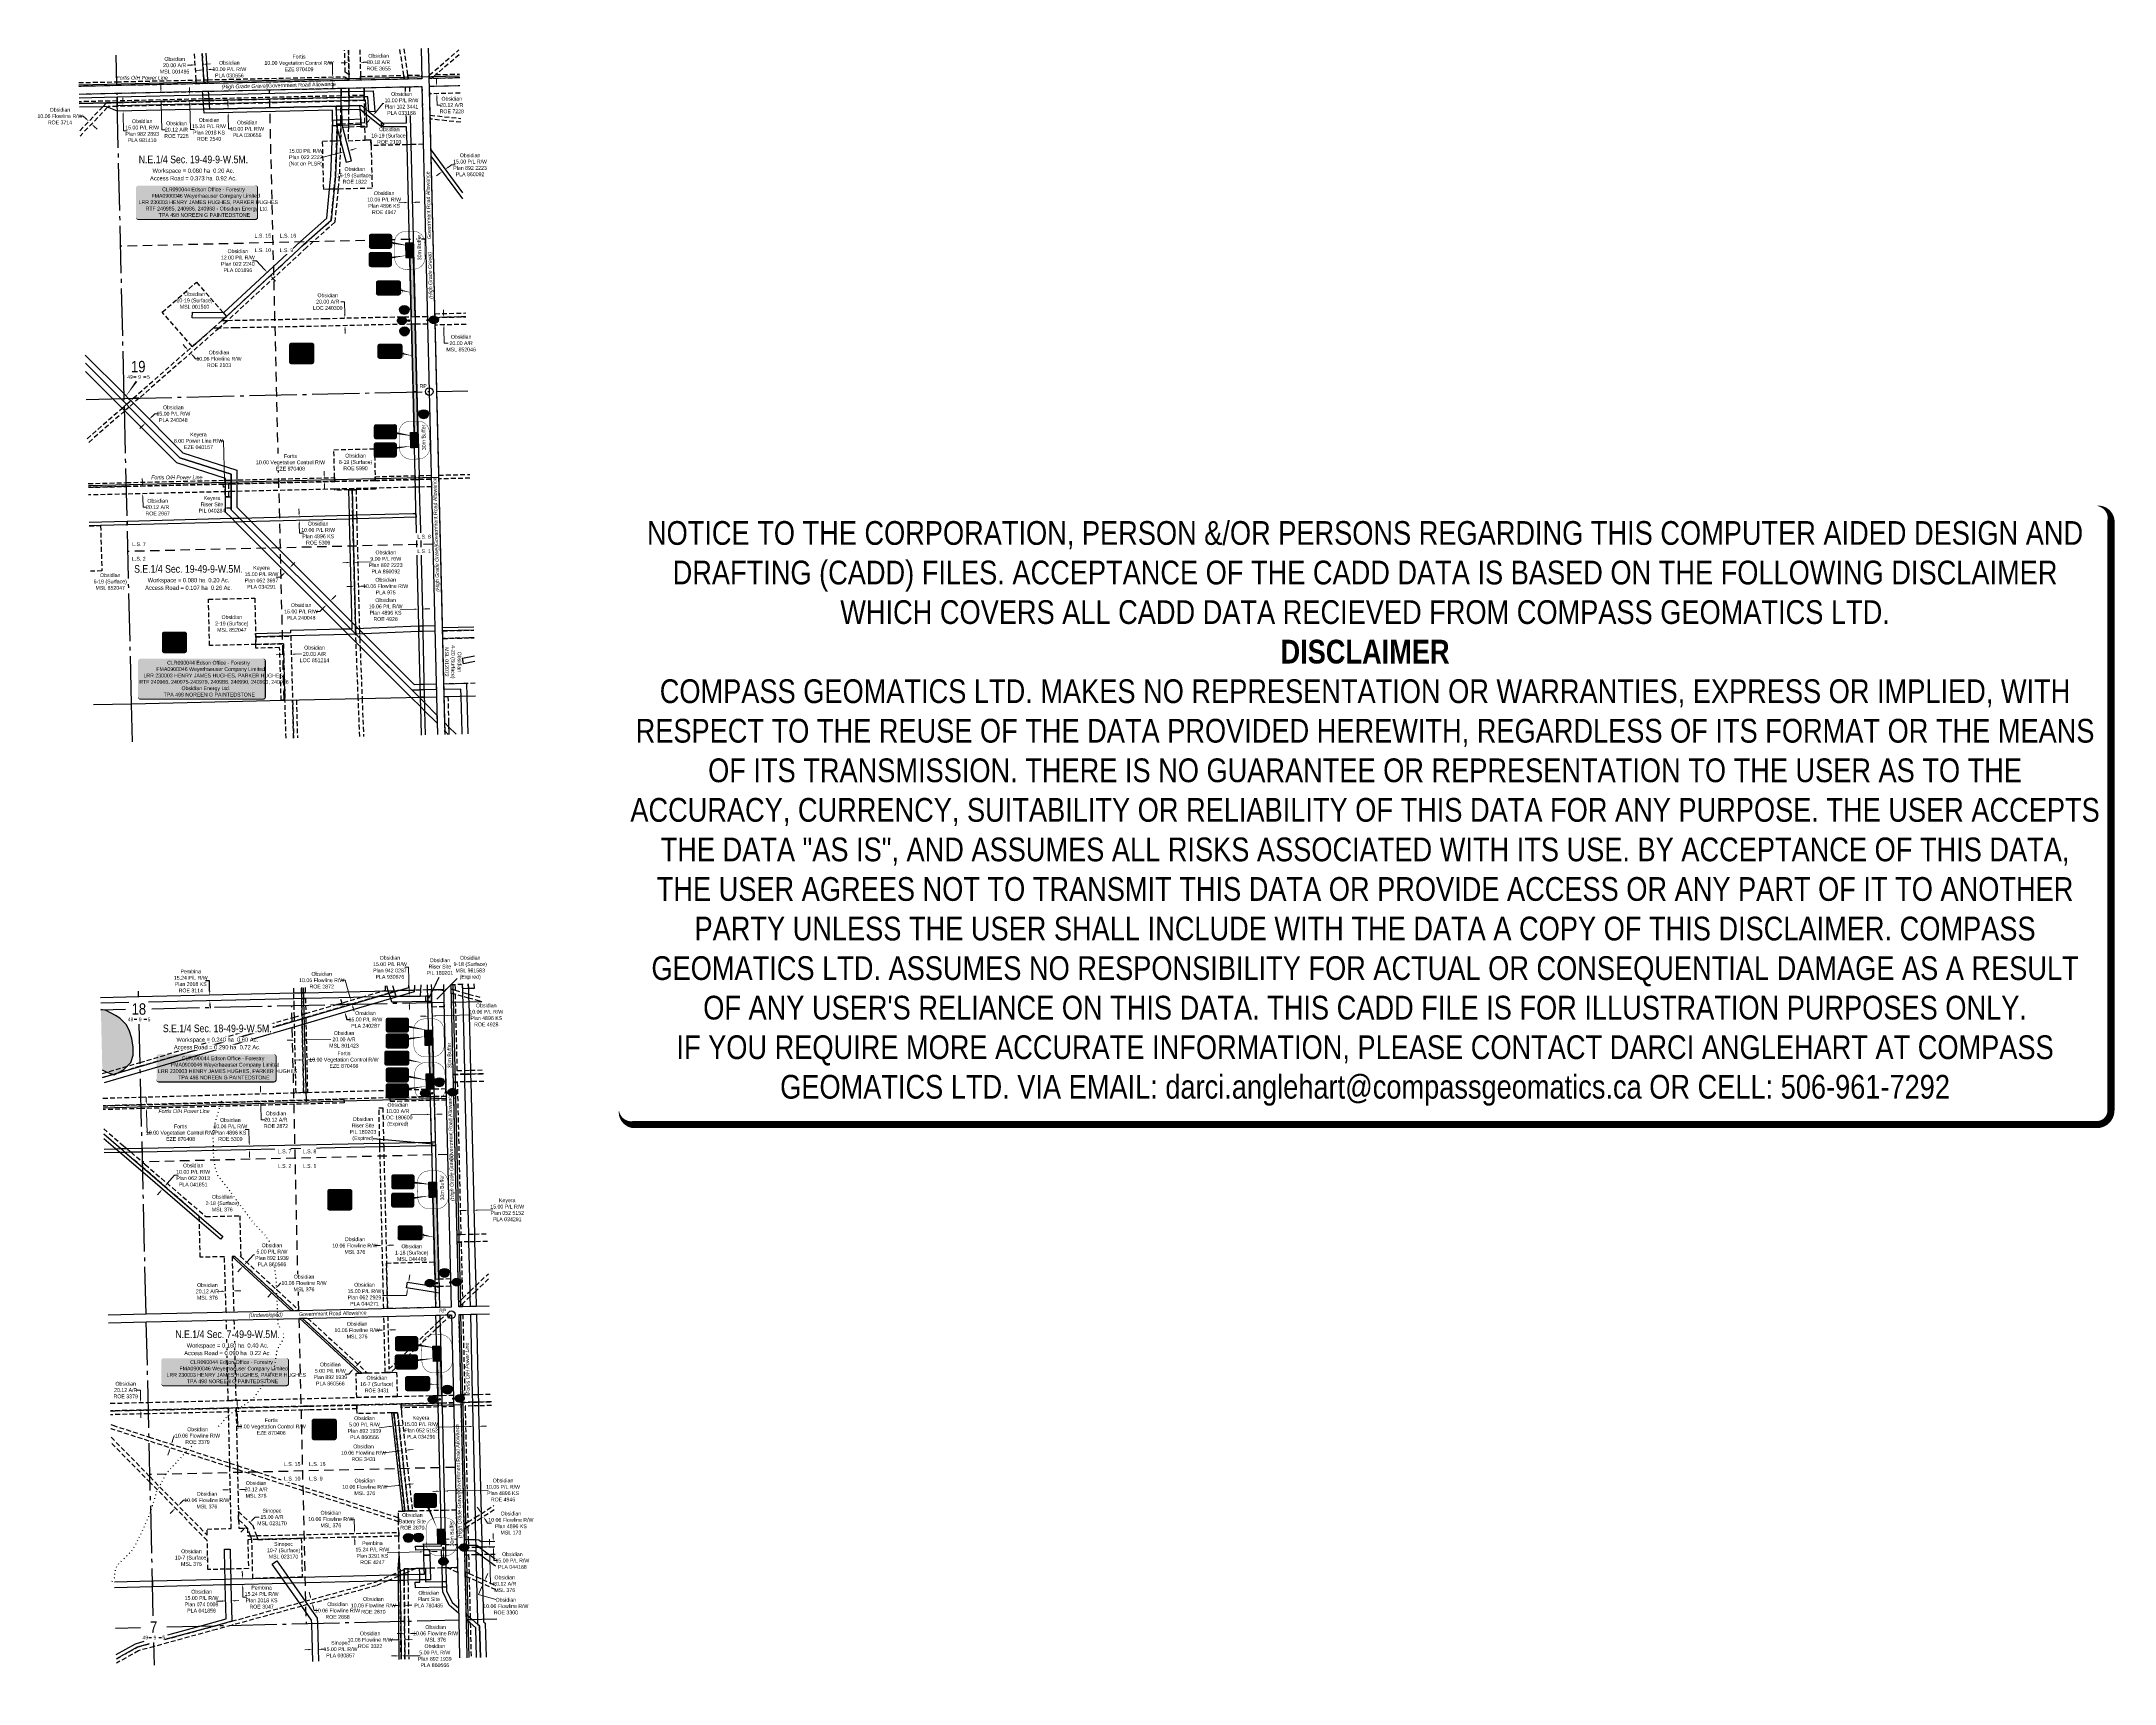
# Model space of a CAD drawing. Extents: x 612833 to 618292, y 5897289 to 5901614.
import ezdxf
from ezdxf.enums import TextEntityAlignment as Align

# ---------------------------------------------------------------- set-up
doc = ezdxf.new("R2010")
doc.units = 0
doc.header["$LTSCALE"] = 5
doc.header["$PDSIZE"] = 0.5
for name, pattern in [('foc-ACCESSROAD', [3.75, 2.5, -1.25]), ('foc-EZE', [3.75, 2.5, -1.25]), ('foc-FLOWLINE', [3.75, 2.5, -1.25]), ('foc-LSD', [8, 5, -3]), ('foc-QUARTERLINE', [33, 25, -3, 2, -3]), ('foc-WHEELTRACKS', [2, 0.4, -1.6])]:
    doc.linetypes.add(name, pattern=pattern)
doc.layers.get('Defpoints').update_dxf_attribs({"color": 9})
for name, color, linetype in [('10', 1, 'Continuous'), ('35', 37, 'Continuous'), ('9', 3, 'Continuous'), ('AS-OWNER', 7, 'Continuous'), ('AS-POWER', 104, 'foc-POWER'), ('AS-SURFACE IMPACT', 7, 'Continuous'), ('C-AR', 13, 'foc-ACCESSROAD'), ('C-EZE', 13, 'foc-FLOWLINE'), ('C-FLOWLINE', 13, 'foc-FLOWLINE'), ('C-RW', 13, 'Continuous'), ('C-SYMBOL', 7, 'Continuous'), ('C-WS', 13, 'foc-ACCESSROAD'), ('CG-NOTES', 7, 'Continuous'), ('F-EZE', 190, 'foc-FLOWLINE'), ('F-RW', 190, 'Continuous'), ('F-WS', 190, 'foc-ACCESSROAD'), ('L-AREAREQUIRED', 7, 'Continuous'), ('L-AREAWORK', 5, 'Continuous'), ('L-ROAD-T', 7, 'Continuous'), ('L-SEC', 7, 'Continuous'), ('L-SECLBL', 7, 'Continuous'), ('L-SECQ', 8, 'foc-QUARTERLINE'), ('L-SECTION-LSD', 7, 'foc-LSD'), ('P-BUFFER OUTLINE 30m', 40, 'foc-EZE'), ('P-BUFFER-T', 40, 'Continuous'), ('P-CROSSINGS', 250, 'Continuous'), ('P-IOP1', 113, 'Continuous'), ('P-IOP1-H', 111, 'Continuous'), ('P-IOP2', 113, 'Continuous'), ('P-IOP2-H', 111, 'Continuous'), ('P-TEMP-BLOCKS', 250, 'Continuous'), ('P-TEMP-H', 41, 'Continuous'), ('P-TEMP_WORKSPACE', 46, 'Continuous'), ('P-WORKAREA', 113, 'Continuous'), ('P-WORKAREA-H', 111, 'Continuous'), ('ROE', 35, 'Continuous'), ('T-WATER', 160, 'Continuous'), ('T-WATER-H', 133, 'Continuous'), ('T-WATER-P3', 160, 'foc-WHEELTRACKS')]:
    doc.layers.add(name, color=color, linetype=linetype)
for name, color, linetype, lineweight in [('C-AR-T', 13, 'Continuous', 9), ('C-EZE-T', 13, 'Continuous', 9), ('C-RW-T', 13, 'Continuous', 9), ('C-WS-T', 13, 'Continuous', 9), ('F-EZE-T', 190, 'Continuous', 9), ('F-RW-T', 190, 'Continuous', 9), ('F-WS-T', 190, 'Continuous', 9), ('T-TEXT', 48, 'Continuous', 18)]:
    doc.layers.add(name, color=color, linetype=linetype, lineweight=lineweight)
doc.layers.add('DISCLAIMER', color=7, linetype='Continuous', plot=False)
doc.styles.add('100L', font='ARIALN.TTF', dxfattribs={"height": 11})
doc.styles.add('175L', font='ARIALN.TTF', dxfattribs={"height": 20})
doc.styles.add('80', font='ARIALN.TTF', dxfattribs={"height": 10})
doc.styles.add('80CG', font='ARIALN.TTF', dxfattribs={"height": 10})
doc.styles.add('80L', font='ARIALN.TTF', dxfattribs={"height": 10})
doc.styles.add('80LS', font='ARIALNI.TTF', dxfattribs={"height": 10})
doc.styles.add('BOLD', font='ARIALNB.TTF')
doc.styles.add('foc-LtypeFont', font='ARIALN.TTF', dxfattribs={"height": 7.35})
doc.styles.add('SIMPLEX', font='ARIALN.TTF')
doc.linetypes.add('foc-POWER', pattern='A,6,-1,["P",foc-LtypeFont,S=0.2,R=0,X=-0.625,Y=-0.75],-1.24,4', length=12.24)
doc.dimstyles.new('Compass 5 000', dxfattribs={"dimscale": 5, "dimtxt": 9, "dimasz": 2, "dimexe": 0.2, "dimexo": 0.0625, "dimgap": 0.5, "dimtad": 0, "dimtih": 1, "dimtoh": 1, "dimzin": 0, "dimdsep": 46, "dimtxsty": '80CG', "dimcen": 0.1, "dimse1": 1, "dimse2": 1, "dimclrd": 256, "dimclrt": 256, "dimaunit": 1, "dimadec": 4, "dimazin": 0, "dimtfac": 0.06, "dimtofl": 0, "dimtmove": 0, "dimatfit": 1, "dimfxl": 0.2, "dimtolj": 1, "dimtzin": 0, "dimlwd": -1, "dimarcsym": 0})

# ---------------------------------------------------------------- blocks, each defined once
blk = doc.blocks.new('*D423')
at = {"layer": 'C-AR-T', "transparency": 16777216}
for p, q in [((613630.7, 5900929.1), (613620.7, 5900929.1)), ((613631.4, 5900895.7), (613630.7, 5900929.1)), ((613632.1, 5900855.7), (613632.3, 5900845.7))]:
    blk.add_line(p, q, dxfattribs=at)
for points in [[(613633, 5900895.7), (613629.7, 5900895.7), (613631.6, 5900885.7)], [(613633.8, 5900855.7), (613630.5, 5900855.6), (613632, 5900865.7)]]:
    blk.add_solid(points, dxfattribs=at)
at = {"layer": 'Defpoints', "color": 0, "transparency": 16777216}
for p in [(613575.2, 5900884.6), (613575.6, 5900864.6), (613631.6, 5900885.7)]:
    blk.add_point(p, dxfattribs=at)
at = {"layer": 'C-AR-T', "transparency": 16777216, "insert": (613586.5, 5900929.1), "char_height": 10, "attachment_point": 5, "style": '80CG'}
blk.add_mtext('\\A1;Obsidian\\P20.00 A/R\\PLOC 240300', dxfattribs=at)
blk = doc.blocks.new('*D424')
at = {"layer": 'C-AR-T', "transparency": 16777216}
for p, q in [((613460.4, 5899999.6), (613450.4, 5899999.3)), ((613500.4, 5900000.7), (613517.3, 5900001.2))]:
    blk.add_line(p, q, dxfattribs=at)
for points in [[(613460.4, 5900001.2), (613460.5, 5899997.9), (613470.4, 5899999.9)], [(613500.4, 5900002.4), (613500.5, 5899999), (613490.4, 5900000.4)]]:
    blk.add_solid(points, dxfattribs=at)
at = {"layer": 'Defpoints', "color": 0, "transparency": 16777216}
for p in [(613470.4, 5899999.9), (613472, 5899945.8), (613492, 5899946.3)]:
    blk.add_point(p, dxfattribs=at)
at = {"layer": 'C-AR-T', "transparency": 16777216, "insert": (613551.6, 5900001.2), "char_height": 10, "attachment_point": 5, "style": '80CG'}
blk.add_mtext('\\A1;Obsidian\\P20.00 A/R\\PLOC 851214', dxfattribs=at)
blk = doc.blocks.new('*D425')
at = {"layer": 'C-AR-T', "transparency": 16777216}
for p, q in [((613848.1, 5898788.5), (613805.2, 5898787.3)), ((613877.9, 5898789.2), (613887.9, 5898789.5))]:
    blk.add_line(p, q, dxfattribs=at)
for points in [[(613848, 5898790.1), (613848.1, 5898786.8), (613858.1, 5898788.7)], [(613877.9, 5898790.9), (613878, 5898787.6), (613868, 5898789)]]:
    blk.add_solid(points, dxfattribs=at)
at = {"layer": 'Defpoints', "color": 0, "transparency": 16777216}
for p in [(613858.1, 5898788.7), (613858.5, 5898770.5), (613868.4, 5898770.8)]:
    blk.add_point(p, dxfattribs=at)
at = {"layer": 'C-AR-T', "transparency": 16777216, "insert": (613770.9, 5898787.3), "char_height": 10, "attachment_point": 5, "style": '80CG'}
blk.add_mtext('\\A1;Obsidian\\P10.00 A/R\\PLOC 180600\\P(Expired)', dxfattribs=at)
blk = doc.blocks.new('*D426')
at = {"layer": 'C-RW-T', "transparency": 16777216}
for p, q in [((613398.8, 5901036.9), (613388.8, 5901036.9)), ((613420.4, 5901013.7), (613398.8, 5901036.9)), ((613442.1, 5900990.3), (613448.9, 5900983))]:
    blk.add_line(p, q, dxfattribs=at)
for points in [[(613421.6, 5901014.9), (613419.1, 5901012.6), (613427.2, 5901006.4)], [(613443.3, 5900991.5), (613440.9, 5900989.2), (613435.3, 5900997.7)]]:
    blk.add_solid(points, dxfattribs=at)
at = {"layer": 'Defpoints', "color": 0, "transparency": 16777216}
for p in [(613504.3, 5901078.1), (613512.5, 5901069.4), (613427.2, 5901006.4)]:
    blk.add_point(p, dxfattribs=at)
at = {"layer": 'C-RW-T', "transparency": 16777216, "insert": (613349.8, 5901036.9), "char_height": 10, "attachment_point": 5, "style": '80CG'}
blk.add_mtext('\\A1;Obsidian\\P12.00 P/L R/W\\PPlan 022 2240\\PPLA 001896', dxfattribs=at)
blk = doc.blocks.new('*D427')
at = {"layer": 'C-RW-T', "transparency": 16777216}
for p, q in [((613323.8, 5901447.4), (613323.6, 5901457.4)), ((613324.5, 5901417.5), (613325.2, 5901384.2)), ((613325.2, 5901384.2), (613335.2, 5901384.2))]:
    blk.add_line(p, q, dxfattribs=at)
for points in [[(613325.5, 5901447.4), (613322.1, 5901447.3), (613324, 5901437.4)], [(613326.1, 5901417.5), (613322.8, 5901417.4), (613324.2, 5901427.5)]]:
    blk.add_solid(points, dxfattribs=at)
at = {"layer": 'Defpoints', "color": 0, "transparency": 16777216}
for p in [(613474.5, 5901440.8), (613324.2, 5901427.5), (613474.7, 5901430.9)]:
    blk.add_point(p, dxfattribs=at)
at = {"layer": 'C-RW-T', "transparency": 16777216, "insert": (613374.3, 5901384.2), "char_height": 10, "attachment_point": 5, "style": '80CG'}
blk.add_mtext('\\A1;Obsidian\\P10.00 P/L R/W\\PPLA 030656', dxfattribs=at)
blk = doc.blocks.new('*D428')
at = {"layer": 'C-RW-T', "transparency": 16777216}
for p, q in [((613046.9, 5901455.8), (613046.7, 5901465.8)), ((613047.7, 5901420.8), (613048.7, 5901379.3)), ((613048.7, 5901379.3), (613058.7, 5901379.3))]:
    blk.add_line(p, q, dxfattribs=at)
for points in [[(613048.6, 5901455.8), (613045.2, 5901455.8), (613047.1, 5901445.8)], [(613049.4, 5901420.8), (613046.1, 5901420.8), (613047.5, 5901430.8)]]:
    blk.add_solid(points, dxfattribs=at)
at = {"layer": 'Defpoints', "color": 0, "transparency": 16777216}
for p in [(613406.1, 5901454.2), (613406.5, 5901439.2), (613047.5, 5901430.8)]:
    blk.add_point(p, dxfattribs=at)
at = {"layer": 'C-RW-T', "transparency": 16777216, "insert": (613097.8, 5901379.3), "char_height": 10, "attachment_point": 5, "style": '80CG'}
blk.add_mtext('\\A1;Obsidian\\P15.00 P/L R/W\\PPlan 982 2893\\PPLA 981410', dxfattribs=at)
blk = doc.blocks.new('*D429')
at = {"layer": 'C-RW-T', "transparency": 16777216}
for p, q in [((613712.6, 5901427.8), (613731.6, 5901451.1)), ((613731.6, 5901451.1), (613741.6, 5901451.1)), ((613693.6, 5901404.6), (613687.2, 5901396.9))]:
    blk.add_line(p, q, dxfattribs=at)
for points in [[(613692.3, 5901405.7), (613694.9, 5901403.6), (613699.9, 5901412.4)], [(613711.3, 5901428.9), (613713.9, 5901426.8), (613706.2, 5901420.1)]]:
    blk.add_solid(points, dxfattribs=at)
at = {"layer": 'Defpoints', "color": 0, "transparency": 16777216}
for p in [(613706.2, 5901420.1), (613710, 5901404.1)]:
    blk.add_point(p, dxfattribs=at)
at = {"layer": 'C-RW-T', "transparency": 16777216, "insert": (613780.7, 5901451.1), "char_height": 10, "attachment_point": 5, "style": '80CG', "bg_fill": 3, "box_fill_scale": 1.1, "bg_fill_color": 256, "bg_fill_true_color": 13158600, "bg_fill_transparency": 0}
blk.add_mtext('\\A1;Obsidian\\P10.00 P/L R/W\\PPlan 102 3441\\PPLA 033168', dxfattribs=at)
at = {"layer": 'Defpoints', "color": 0, "transparency": 16777216}
blk.add_point((613716.4, 5901411.8), dxfattribs=at)
blk = doc.blocks.new('*D430')
at = {"layer": 'C-RW-T', "transparency": 16777216}
for p, q in [((613636.5, 5900241.9), (613626.5, 5900241.6)), ((613665.5, 5900242.6), (613700.7, 5900243.5))]:
    blk.add_line(p, q, dxfattribs=at)
for points in [[(613636.5, 5900243.6), (613636.6, 5900240.2), (613646.5, 5900242.1)], [(613665.4, 5900244.3), (613665.5, 5900240.9), (613655.5, 5900242.4)]]:
    blk.add_solid(points, dxfattribs=at)
at = {"layer": 'Defpoints', "color": 0, "transparency": 16777216}
for p in [(613655.5, 5900242.4), (613646.7, 5900232.8), (613655.7, 5900233.1)]:
    blk.add_point(p, dxfattribs=at)
at = {"layer": 'C-RW-T', "transparency": 16777216, "insert": (613739.4, 5900243.5), "char_height": 10, "attachment_point": 5, "style": '80CG'}
blk.add_mtext('\\A1;Obsidian\\P9.00 P/L R/W\\PPlan 892 2223\\PPLA 860092', dxfattribs=at)
blk = doc.blocks.new('*D431')
at = {"layer": 'C-EZE-T', "transparency": 16777216}
for p, q in [((613647, 5900178.9), (613637.1, 5900178.7)), ((613677.1, 5900179.6), (613687.6, 5900179.9))]:
    blk.add_line(p, q, dxfattribs=at)
for points in [[(613647, 5900180.6), (613647.1, 5900177.2), (613657, 5900179.1)], [(613677.1, 5900181.3), (613677.1, 5900178), (613667.1, 5900179.4)]]:
    blk.add_solid(points, dxfattribs=at)
at = {"layer": 'Defpoints', "color": 0, "transparency": 16777216}
for p in [(613657.6, 5900157.3), (613667.1, 5900179.4), (613667.6, 5900157.6)]:
    blk.add_point(p, dxfattribs=at)
at = {"layer": 'C-EZE-T', "transparency": 16777216, "insert": (613739.1, 5900179.9), "char_height": 10, "attachment_point": 5, "style": '80CG'}
blk.add_mtext('\\A1;Obsidian\\P10.06 Flowline R/W\\PPLA 975', dxfattribs=at)
blk = doc.blocks.new('*D432')
at = {"layer": 'Defpoints', "color": 0, "transparency": 16777216}
for p in [(613398.7, 5900293.6), (613409.3, 5900304.2), (613475.2, 5900217.3)]:
    blk.add_point(p, dxfattribs=at)
at = {"layer": 'F-RW-T', "transparency": 16777216}
for p, q in [((613492.8, 5900234.9), (613499.9, 5900242)), ((613461.1, 5900203.1), (613451.1, 5900203.1)), ((613468.2, 5900210.2), (613461.1, 5900203.1))]:
    blk.add_line(p, q, dxfattribs=at)
for points in [[(613491.7, 5900236.1), (613494, 5900233.7), (613485.8, 5900227.8)], [(613467, 5900211.4), (613469.3, 5900209), (613475.2, 5900217.3)]]:
    blk.add_solid(points, dxfattribs=at)
at = {"layer": 'F-RW-T', "transparency": 16777216, "insert": (613412, 5900203.1), "char_height": 10, "attachment_point": 5, "style": '80CG'}
blk.add_mtext('\\A1;Keyera\\P15.00 P/L R/W\\PPlan 052 3697\\PPLA 034291', dxfattribs=at)
blk = doc.blocks.new('*D433')
at = {"layer": 'Defpoints', "color": 0, "transparency": 16777216}
for p in [(613970, 5897966.7), (613971.6, 5897895.4), (613986.6, 5897895.8)]:
    blk.add_point(p, dxfattribs=at)
at = {"layer": 'F-RW-T', "transparency": 16777216}
for p, q in [((613960, 5897966.4), (613871.5, 5897964.4)), ((613995, 5897967.2), (614005, 5897967.5))]:
    blk.add_line(p, q, dxfattribs=at)
for points in [[(613959.9, 5897968.1), (613960, 5897964.8), (613970, 5897966.7)], [(613995, 5897968.9), (613995, 5897965.6), (613985, 5897967)]]:
    blk.add_solid(points, dxfattribs=at)
at = {"layer": 'F-RW-T', "transparency": 16777216, "insert": (613832.4, 5897964.4), "char_height": 10, "attachment_point": 5, "style": '80CG'}
blk.add_mtext('\\A1;Keyera\\P15.00 P/L R/W\\PPlan 052 5152\\PPLA 034291', dxfattribs=at)
blk = doc.blocks.new('*D434')
at = {"layer": 'Defpoints', "color": 0, "transparency": 16777216}
for p in [(613956.4, 5898535.6), (613956.8, 5898517.9), (613971.8, 5898518.3)]:
    blk.add_point(p, dxfattribs=at)
at = {"layer": 'F-RW-T', "transparency": 16777216}
for p, q in [((613946.4, 5898535.3), (613936.4, 5898535.1)), ((613981.4, 5898536.2), (614020.2, 5898537.2))]:
    blk.add_line(p, q, dxfattribs=at)
for points in [[(613946.3, 5898537), (613946.4, 5898533.7), (613956.4, 5898535.6)], [(613981.3, 5898537.9), (613981.4, 5898534.5), (613971.4, 5898536)]]:
    blk.add_solid(points, dxfattribs=at)
at = {"layer": 'F-RW-T', "transparency": 16777216, "insert": (614059.3, 5898537.2), "char_height": 10, "attachment_point": 5, "style": '80CG'}
blk.add_mtext('\\A1;Keyera\\P15.00 P/L R/W\\PPlan 052 5152\\PPLA 034291', dxfattribs=at)
blk = doc.blocks.new('*D435')
at = {"layer": 'C-RW-T', "transparency": 16777216}
for p, q in [((613600.9, 5900148.3), (613607.9, 5900155.4)), ((613565.7, 5900113.1), (613555.7, 5900113.1)), ((613576.2, 5900123.5), (613565.7, 5900113.1))]:
    blk.add_line(p, q, dxfattribs=at)
for points in [[(613575, 5900124.7), (613577.3, 5900122.4), (613583.2, 5900130.6)], [(613599.7, 5900149.5), (613602, 5900147.1), (613593.8, 5900141.2)]]:
    blk.add_solid(points, dxfattribs=at)
at = {"layer": 'Defpoints', "color": 0, "transparency": 16777216}
for p in [(613467.2, 5900246.4), (613477.8, 5900257), (613583.2, 5900130.6)]:
    blk.add_point(p, dxfattribs=at)
at = {"layer": 'C-RW-T', "transparency": 16777216, "insert": (613516.6, 5900113.1), "char_height": 10, "attachment_point": 5, "style": '80CG'}
blk.add_mtext('\\A1;Obsidian\\P15.00 P/L R/W\\PPLA 240048', dxfattribs=at)
blk = doc.blocks.new('*D436')
at = {"layer": 'C-RW-T', "transparency": 16777216}
for p, q in [((613163.8, 5898606.6), (613183, 5898628.8)), ((613183, 5898628.8), (613193, 5898628.8)), ((613144.3, 5898583.9), (613137.8, 5898576.3))]:
    blk.add_line(p, q, dxfattribs=at)
for points in [[(613162.6, 5898607.6), (613165.1, 5898605.5), (613157.3, 5898599)], [(613143.1, 5898584.9), (613145.6, 5898582.8), (613150.8, 5898591.4)]]:
    blk.add_solid(points, dxfattribs=at)
at = {"layer": 'Defpoints', "color": 0, "transparency": 16777216}
for p in [(613157.3, 5898599), (613216.8, 5898547.8), (613210.3, 5898540.3)]:
    blk.add_point(p, dxfattribs=at)
at = {"layer": 'C-RW-T', "transparency": 16777216, "insert": (613232.1, 5898628.8), "char_height": 10, "attachment_point": 5, "style": '80CG'}
blk.add_mtext('\\A1;Obsidian\\P10.00 P/L R/W\\PPlan 062 2013\\PPLA 041851', dxfattribs=at)
blk = doc.blocks.new('*D437')
at = {"layer": 'C-RW-T', "transparency": 16777216}
for p, q in [((613356.2, 5898380.7), (613349.4, 5898373.4)), ((613373.1, 5898399.2), (613390.9, 5898418.6)), ((613390.9, 5898418.6), (613400.9, 5898418.6))]:
    blk.add_line(p, q, dxfattribs=at)
for points in [[(613354.9, 5898381.9), (613357.4, 5898379.6), (613362.9, 5898388.1)], [(613371.8, 5898400.3), (613374.3, 5898398), (613366.3, 5898391.8)]]:
    blk.add_solid(points, dxfattribs=at)
at = {"layer": 'Defpoints', "color": 0, "transparency": 16777216}
for p in [(613362.9, 5898388.1), (613412.3, 5898342.7), (613415.7, 5898346.4)]:
    blk.add_point(p, dxfattribs=at)
at = {"layer": 'C-RW-T', "transparency": 16777216, "insert": (613439.6, 5898418.6), "char_height": 10, "attachment_point": 5, "style": '80CG', "bg_fill": 3, "box_fill_scale": 1.1, "bg_fill_color": 256, "bg_fill_true_color": 13158600, "bg_fill_transparency": 0}
blk.add_mtext('\\A1;Obsidian\\P5.00 P/L R/W\\PPlan 892 1939\\PPLA 860566', dxfattribs=at)
blk = doc.blocks.new('*D438')
at = {"layer": 'C-RW-T', "transparency": 16777216}
for p, q in [((613648.8, 5898112), (613642.1, 5898104.6)), ((613665.7, 5898130.4), (613672.5, 5898137.8)), ((613642.1, 5898104.6), (613632.1, 5898104.6))]:
    blk.add_line(p, q, dxfattribs=at)
for points in [[(613647.6, 5898113.1), (613650, 5898110.9), (613655.6, 5898119.4)], [(613664.5, 5898131.5), (613667, 5898129.3), (613659, 5898123)]]:
    blk.add_solid(points, dxfattribs=at)
at = {"layer": 'Defpoints', "color": 0, "transparency": 16777216}
for p in [(613537.4, 5898227.9), (613540.8, 5898231.6), (613655.6, 5898119.4)]:
    blk.add_point(p, dxfattribs=at)
at = {"layer": 'C-RW-T', "transparency": 16777216, "insert": (613593.3, 5898104.6), "char_height": 10, "attachment_point": 5, "style": '80CG'}
blk.add_mtext('\\A1;Obsidian\\P5.00 P/L R/W\\PPlan 892 1939\\PPLA 860566', dxfattribs=at)
blk = doc.blocks.new('*D439')
at = {"layer": 'Defpoints', "color": 0, "transparency": 16777216}
for p in [(613545.7, 5897399.1), (613560.7, 5897399.4), (613561.2, 5897379.5)]:
    blk.add_point(p, dxfattribs=at)
at = {"layer": 'F-RW-T', "transparency": 16777216}
for p, q in [((613536.2, 5897378.9), (613526.2, 5897378.6)), ((613571.2, 5897379.7), (613581.2, 5897380))]:
    blk.add_line(p, q, dxfattribs=at)
for points in [[(613536.2, 5897380.5), (613536.3, 5897377.2), (613546.2, 5897379.1)], [(613571.2, 5897381.4), (613571.3, 5897378.1), (613561.2, 5897379.5)]]:
    blk.add_solid(points, dxfattribs=at)
at = {"layer": 'F-RW-T', "transparency": 16777216, "insert": (613620.3, 5897380), "char_height": 10, "attachment_point": 5, "style": '80CG'}
blk.add_mtext('\\A1;Sinopec\\P15.00 P/L R/W\\PPLA 030857', dxfattribs=at)
blk = doc.blocks.new('*D440')
at = {"layer": 'C-RW-T', "transparency": 16777216}
for p, q in [((613307.8, 5897506.7), (613293.3, 5897506.3)), ((613342.8, 5897507.6), (613352.8, 5897507.8))]:
    blk.add_line(p, q, dxfattribs=at)
for points in [[(613307.8, 5897508.4), (613307.9, 5897505), (613317.8, 5897507)], [(613342.8, 5897509.2), (613342.8, 5897505.9), (613332.8, 5897507.3)]]:
    blk.add_solid(points, dxfattribs=at)
at = {"layer": 'Defpoints', "color": 0, "transparency": 16777216}
for p in [(613317.5, 5897517.7), (613317.8, 5897507), (613332.5, 5897518.1)]:
    blk.add_point(p, dxfattribs=at)
at = {"layer": 'C-RW-T', "transparency": 16777216, "insert": (613254.2, 5897506.3), "char_height": 10, "attachment_point": 5, "style": '80CG'}
blk.add_mtext('\\A1;Obsidian\\P15.00 P/L R/W\\PPlan 074 0008\\PPLA 041856', dxfattribs=at)
blk = doc.blocks.new('*D441')
at = {"layer": 'C-RW-T', "transparency": 16777216}
for p, q in [((613799.4, 5899175.9), (613789.4, 5899175.9)), ((613800.8, 5899109.8), (613799.4, 5899175.9)), ((613801.6, 5899074.8), (613801.8, 5899064.8))]:
    blk.add_line(p, q, dxfattribs=at)
for points in [[(613802.5, 5899109.9), (613799.2, 5899109.8), (613801.1, 5899099.8)], [(613803.3, 5899074.9), (613799.9, 5899074.8), (613801.4, 5899084.8)]]:
    blk.add_solid(points, dxfattribs=at)
at = {"layer": 'Defpoints', "color": 0, "transparency": 16777216}
for p in [(613784.7, 5899099.5), (613785, 5899084.5), (613801.4, 5899084.8)]:
    blk.add_point(p, dxfattribs=at)
at = {"layer": 'C-RW-T', "transparency": 16777216, "insert": (613750.3, 5899175.9), "char_height": 10, "attachment_point": 5, "style": '80CG'}
blk.add_mtext('\\A1;Obsidian\\P15.00 P/L R/W\\PPlan 942 0287 \\PPLA 930676', dxfattribs=at)
blk = doc.blocks.new('*D442')
at = {"layer": 'C-WS-T', "transparency": 16777216}
for p, q in [((613656.2, 5897722.6), (613646.2, 5897722.6)), ((613656.8, 5897694.9), (613656.2, 5897722.6)), ((613657.5, 5897664.9), (613657.8, 5897654.9))]:
    blk.add_line(p, q, dxfattribs=at)
for points in [[(613658.5, 5897695), (613655.2, 5897694.9), (613657.1, 5897684.9)], [(613659.2, 5897664.9), (613655.9, 5897664.8), (613657.3, 5897674.9)]]:
    blk.add_solid(points, dxfattribs=at)
at = {"layer": 'Defpoints', "color": 0, "transparency": 16777216}
for p in [(613576, 5897683.1), (613576.2, 5897673), (613657.3, 5897674.9)]:
    blk.add_point(p, dxfattribs=at)
at = {"layer": 'C-WS-T', "transparency": 16777216, "insert": (613594.7, 5897722.6), "char_height": 10, "attachment_point": 5, "style": '80CG'}
blk.add_mtext('\\A1;Obsidian\\P10.06 Flowline R/W\\PMSL 376', dxfattribs=at)
blk = doc.blocks.new('*D443')
at = {"layer": 'C-WS-T', "transparency": 16777216}
for p, q in [((613178.2, 5897744.3), (613171.1, 5897737.2)), ((613199.7, 5897765.3), (613206.8, 5897772.3)), ((613206.8, 5897772.3), (613216.8, 5897772.3))]:
    blk.add_line(p, q, dxfattribs=at)
for points in [[(613177.1, 5897745.4), (613179.4, 5897743.1), (613185.4, 5897751.3)], [(613198.5, 5897766.5), (613200.9, 5897764.1), (613192.6, 5897758.3)]]:
    blk.add_solid(points, dxfattribs=at)
at = {"layer": 'Defpoints', "color": 0, "transparency": 16777216}
for p in [(613185.5, 5897751.1), (613192.6, 5897758.3), (613192.7, 5897758.2)]:
    blk.add_point(p, dxfattribs=at)
at = {"layer": 'C-WS-T', "transparency": 16777216, "insert": (613268.3, 5897772.3), "char_height": 10, "attachment_point": 5, "style": '80CG'}
blk.add_mtext('\\A1;Obsidian\\P10.06 Flowline R/W\\PMSL 376', dxfattribs=at)
blk = doc.blocks.new('*D444')
at = {"layer": 'C-WS-T', "transparency": 16777216}
for p, q in [((613319.9, 5897799.5), (613309.9, 5897799.3)), ((613360, 5897800.4), (613370, 5897800.7))]:
    blk.add_line(p, q, dxfattribs=at)
for points in [[(613319.9, 5897801.2), (613320, 5897797.8), (613329.9, 5897799.7)], [(613360, 5897802.1), (613360.1, 5897798.8), (613350, 5897800.2)]]:
    blk.add_solid(points, dxfattribs=at)
at = {"layer": 'Defpoints', "color": 0, "transparency": 16777216}
for p in [(613329.9, 5897801.2), (613350, 5897801.6), (613350, 5897800.2)]:
    blk.add_point(p, dxfattribs=at)
at = {"layer": 'C-WS-T', "transparency": 16777216, "insert": (613397.8, 5897800.7), "char_height": 10, "attachment_point": 5, "style": '80CG'}
blk.add_mtext('\\A1;Obsidian\\P20.12 A/R\\PMSL 376', dxfattribs=at)
blk = doc.blocks.new('*D445')
at = {"layer": 'Defpoints', "color": 0, "transparency": 16777216}
for p in [(613369.1, 5897704.8), (613379.4, 5897715.6), (613381.7, 5897713.5)]:
    blk.add_point(p, dxfattribs=at)
at = {"layer": 'F-WS-T', "transparency": 16777216}
for p, q in [((613388.6, 5897720.7), (613395.5, 5897728)), ((613395.5, 5897728), (613405.5, 5897728)), ((613364.4, 5897695.4), (613357.5, 5897688.2))]:
    blk.add_line(p, q, dxfattribs=at)
for points in [[(613363.2, 5897696.5), (613365.6, 5897694.2), (613371.3, 5897702.6)], [(613387.4, 5897721.9), (613389.8, 5897719.6), (613381.7, 5897713.5)]]:
    blk.add_solid(points, dxfattribs=at)
at = {"layer": 'F-WS-T', "transparency": 16777216, "insert": (613439.7, 5897728), "char_height": 10, "attachment_point": 5, "style": '80CG'}
blk.add_mtext('\\A1;Sinopec\\P15.00 A/R\\PMSL 023170', dxfattribs=at)
blk = doc.blocks.new('*D446')
at = {"layer": 'Defpoints', "color": 0, "transparency": 16777216}
for p in [(613397.7, 5897566.5), (613362.3, 5897550.4), (613398.1, 5897551.3)]:
    blk.add_point(p, dxfattribs=at)
at = {"layer": 'F-WS-T', "transparency": 16777216}
for p, q in [((613361.7, 5897575.6), (613361.4, 5897585.6)), ((613362.6, 5897540.4), (613363.2, 5897516.9)), ((613363.2, 5897516.9), (613373.2, 5897516.9))]:
    blk.add_line(p, q, dxfattribs=at)
for points in [[(613363.4, 5897575.7), (613360, 5897575.6), (613361.9, 5897565.6)], [(613364.3, 5897540.4), (613360.9, 5897540.4), (613362.3, 5897550.4)]]:
    blk.add_solid(points, dxfattribs=at)
at = {"layer": 'F-WS-T', "transparency": 16777216, "insert": (613412.3, 5897516.9), "char_height": 10, "attachment_point": 5, "style": '80CG'}
blk.add_mtext('\\A1;Pembina\\P15.24 P/L R/W\\PPlan 2018 KS\\PROE 3047', dxfattribs=at)
blk = doc.blocks.new('*D447')
at = {"layer": 'C-RW-T', "transparency": 16777216}
for p, q in [((613768.3, 5897495.2), (613758.3, 5897495.1)), ((613798.4, 5897495.5), (613808.4, 5897495.5))]:
    blk.add_line(p, q, dxfattribs=at)
for points in [[(613768.3, 5897496.8), (613768.3, 5897493.5), (613778.3, 5897495.3)], [(613798.4, 5897497.1), (613798.4, 5897493.8), (613788.4, 5897495.4)]]:
    blk.add_solid(points, dxfattribs=at)
at = {"layer": 'Defpoints', "color": 0, "transparency": 16777216}
for p in [(613778.3, 5897495.3), (613778.5, 5897473.1), (613788.6, 5897473.2)]:
    blk.add_point(p, dxfattribs=at)
at = {"layer": 'C-RW-T', "transparency": 16777216, "insert": (613706.8, 5897495.1), "char_height": 10, "attachment_point": 5, "style": '80CG'}
blk.add_mtext('\\A1;Obsidian\\P10.06 Flowline R/W\\PROE 2870', dxfattribs=at)
blk = doc.blocks.new('*D448')
at = {"layer": 'C-RW-T', "transparency": 16777216}
for p, q in [((613540.3, 5897520.3), (613537.7, 5897529.9)), ((613548.3, 5897491.3), (613550.9, 5897481.6)), ((613550.9, 5897481.6), (613560.9, 5897481.6))]:
    blk.add_line(p, q, dxfattribs=at)
for points in [[(613541.9, 5897520.7), (613538.7, 5897519.8), (613543, 5897510.6)], [(613549.9, 5897491.7), (613546.6, 5897490.8), (613545.6, 5897500.9)]]:
    blk.add_solid(points, dxfattribs=at)
at = {"layer": 'Defpoints', "color": 0, "transparency": 16777216}
for p in [(613574.8, 5897519.3), (613577.4, 5897509.6), (613545.6, 5897500.9)]:
    blk.add_point(p, dxfattribs=at)
at = {"layer": 'C-RW-T', "transparency": 16777216, "insert": (613612.4, 5897481.6), "char_height": 10, "attachment_point": 5, "style": '80CG'}
blk.add_mtext('\\A1;Obsidian\\P10.06 Flowline R/W\\PROE 2668', dxfattribs=at)
blk = doc.blocks.new('*D449')
at = {"layer": 'C-WS-T', "transparency": 16777216}
for p, q in [((613177.9, 5897929.2), (613182.1, 5897942.3)), ((613182.1, 5897942.3), (613192.1, 5897942.3)), ((613168.7, 5897900.6), (613165.6, 5897891))]:
    blk.add_line(p, q, dxfattribs=at)
for points in [[(613167.1, 5897901.1), (613170.2, 5897900), (613171.7, 5897910.1)], [(613176.3, 5897929.7), (613179.5, 5897928.6), (613174.8, 5897919.6)]]:
    blk.add_solid(points, dxfattribs=at)
at = {"layer": 'Defpoints', "color": 0, "transparency": 16777216}
for p in [(613553.2, 5897786.8), (613556.3, 5897796.3)]:
    blk.add_point(p, dxfattribs=at)
at = {"layer": 'C-WS-T', "transparency": 16777216, "insert": (613243.6, 5897942.3), "char_height": 10, "attachment_point": 5, "style": '80CG', "bg_fill": 3, "box_fill_scale": 1.1, "bg_fill_color": 256, "bg_fill_true_color": 13158600, "bg_fill_transparency": 0}
blk.add_mtext('\\A1;Obsidian\\P10.06 Flowline R/W\\PROE 3379', dxfattribs=at)
at = {"layer": 'Defpoints', "color": 0, "transparency": 16777216}
blk.add_point((613174.8, 5897919.6), dxfattribs=at)
blk = doc.blocks.new('*D450')
at = {"layer": 'C-WS-T', "transparency": 16777216}
for p, q in [((613093, 5898062.4), (613083, 5898062.4)), ((613093.5, 5898039.5), (613093, 5898062.4)), ((613094.5, 5897999.4), (613094.7, 5897989.4))]:
    blk.add_line(p, q, dxfattribs=at)
for points in [[(613095.2, 5898039.5), (613091.8, 5898039.5), (613093.7, 5898029.5)], [(613096.1, 5897999.4), (613092.8, 5897999.3), (613094.2, 5898009.4)]]:
    blk.add_solid(points, dxfattribs=at)
at = {"layer": 'Defpoints', "color": 0, "transparency": 16777216}
for p in [(613094.2, 5898009.4), (613254.6, 5898033.4), (613255, 5898013.2)]:
    blk.add_point(p, dxfattribs=at)
at = {"layer": 'C-WS-T', "transparency": 16777216, "insert": (613054.4, 5898062.4), "char_height": 10, "attachment_point": 5, "style": '80CG'}
blk.add_mtext('\\A1;Obsidian\\P20.12 A/R\\PROE 3379', dxfattribs=at)
blk = doc.blocks.new('*D451')
at = {"layer": 'C-WS-T', "transparency": 16777216}
for p, q in [((613347.4, 5898323.8), (613357.4, 5898324.1)), ((613307.3, 5898322.6), (613297.3, 5898322.3))]:
    blk.add_line(p, q, dxfattribs=at)
for points in [[(613307.2, 5898324.2), (613307.3, 5898320.9), (613317.3, 5898322.9)], [(613347.3, 5898325.5), (613347.4, 5898322.1), (613337.4, 5898323.5)]]:
    blk.add_solid(points, dxfattribs=at)
at = {"layer": 'Defpoints', "color": 0, "transparency": 16777216}
for p in [(613317.1, 5898326.7), (613337.3, 5898327.4), (613317.3, 5898322.9)]:
    blk.add_point(p, dxfattribs=at)
at = {"layer": 'C-WS-T', "transparency": 16777216, "insert": (613269.5, 5898322.3), "char_height": 10, "attachment_point": 5, "style": '80CG'}
blk.add_mtext('\\A1;Obsidian\\P20.12 A/R\\PMSL 376', dxfattribs=at)
blk = doc.blocks.new('*D452')
at = {"layer": 'C-WS-T', "transparency": 16777216}
for p, q in [((613455.7, 5898336.9), (613462.5, 5898344.3)), ((613462.5, 5898344.3), (613472.5, 5898344.3)), ((613435.4, 5898314.8), (613428.6, 5898307.4))]:
    blk.add_line(p, q, dxfattribs=at)
for points in [[(613454.5, 5898338), (613456.9, 5898335.8), (613448.9, 5898329.6)], [(613434.1, 5898315.9), (613436.6, 5898313.7), (613442.1, 5898322.1)]]:
    blk.add_solid(points, dxfattribs=at)
at = {"layer": 'Defpoints', "color": 0, "transparency": 16777216}
for p in [(613433.3, 5898330.2), (613440.1, 5898337.6)]:
    blk.add_point(p, dxfattribs=at)
at = {"layer": 'C-WS-T', "transparency": 16777216, "insert": (613524, 5898344.3), "char_height": 10, "attachment_point": 5, "style": '80CG', "bg_fill": 3, "box_fill_scale": 1.1, "bg_fill_color": 256, "bg_fill_true_color": 13158600, "bg_fill_transparency": 0}
blk.add_mtext('\\A1;Obsidian\\P10.06 Flowline R/W\\PMSL 376', dxfattribs=at)
at = {"layer": 'Defpoints', "color": 0, "transparency": 16777216}
blk.add_point((613448.9, 5898329.6), dxfattribs=at)
blk = doc.blocks.new('*D453')
at = {"layer": 'Defpoints', "color": 0, "transparency": 16777216}
for p in [(613348.6, 5898005.5), (613509, 5898019.3), (613509.3, 5898009.3)]:
    blk.add_point(p, dxfattribs=at)
at = {"layer": 'F-EZE-T', "transparency": 16777216}
for p, q in [((613348.2, 5898025.5), (613347.9, 5898035.5)), ((613348.9, 5897995.5), (613349.6, 5897966.4)), ((613349.6, 5897966.4), (613359.6, 5897966.4))]:
    blk.add_line(p, q, dxfattribs=at)
for points in [[(613349.8, 5898025.5), (613346.5, 5898025.4), (613348.4, 5898015.5)], [(613350.5, 5897995.5), (613347.2, 5897995.4), (613348.6, 5898005.5)]]:
    blk.add_solid(points, dxfattribs=at)
at = {"layer": 'F-EZE-T', "transparency": 16777216, "insert": (613437.5, 5897966.4), "char_height": 10, "attachment_point": 5, "style": '80CG'}
blk.add_mtext('\\A1;Fortis\\P10.00 Vegetation Control R/W\\PEZE 870406', dxfattribs=at)
blk = doc.blocks.new('*D454')
at = {"layer": 'C-WS-T', "transparency": 16777216}
for p, q in [((613379.1, 5898748.7), (613369.1, 5898748.7)), ((613379.8, 5898715.5), (613379.1, 5898748.7)), ((613380.4, 5898685.4), (613380.6, 5898675.4))]:
    blk.add_line(p, q, dxfattribs=at)
for points in [[(613381.4, 5898715.5), (613378.1, 5898715.4), (613380, 5898705.5)], [(613382.1, 5898685.4), (613378.8, 5898685.4), (613380.2, 5898695.4)]]:
    blk.add_solid(points, dxfattribs=at)
at = {"layer": 'Defpoints', "color": 0, "transparency": 16777216}
for p in [(613344.9, 5898704.7), (613345.1, 5898694.7), (613380, 5898705.5)]:
    blk.add_point(p, dxfattribs=at)
at = {"layer": 'C-WS-T', "transparency": 16777216, "insert": (613330, 5898748.7), "char_height": 10, "attachment_point": 5, "style": '80CG'}
blk.add_mtext('\\A1;Obsidian\\P10.06 P/L R/W\\PPlan 4896 KS\\PROE 5309', dxfattribs=at)
blk = doc.blocks.new('*D455')
at = {"layer": 'C-WS-T', "transparency": 16777216}
for p, q in [((613771.8, 5897901.6), (613732.4, 5897897.2)), ((613801.6, 5897904.9), (613811.6, 5897906))]:
    blk.add_line(p, q, dxfattribs=at)
for points in [[(613771.6, 5897903.2), (613771.9, 5897899.9), (613781.7, 5897902.7)], [(613801.4, 5897906.6), (613801.8, 5897903.3), (613791.7, 5897903.8)]]:
    blk.add_solid(points, dxfattribs=at)
at = {"layer": 'Defpoints', "color": 0, "transparency": 16777216}
for p in [(613781.7, 5897902.7), (613782.3, 5897897.4), (613792.3, 5897898.5)]:
    blk.add_point(p, dxfattribs=at)
at = {"layer": 'C-WS-T', "transparency": 16777216, "insert": (613680.9, 5897897.2), "char_height": 10, "attachment_point": 5, "style": '80CG'}
blk.add_mtext('\\A1;Obsidian\\P10.06 Flowline R/W\\PROE 3431', dxfattribs=at)
blk = doc.blocks.new('*D456')
at = {"layer": 'C-WS-T', "transparency": 16777216}
for p, q in [((613771.7, 5897811.4), (613735.7, 5897807.3)), ((613801.6, 5897814.7), (613811.5, 5897815.8))]:
    blk.add_line(p, q, dxfattribs=at)
for points in [[(613771.5, 5897813), (613771.9, 5897809.7), (613781.7, 5897812.5)], [(613801.4, 5897816.4), (613801.8, 5897813), (613791.7, 5897813.6)]]:
    blk.add_solid(points, dxfattribs=at)
at = {"layer": 'Defpoints', "color": 0, "transparency": 16777216}
for p in [(613776.2, 5897861.6), (613786.2, 5897862.7), (613781.7, 5897812.5)]:
    blk.add_point(p, dxfattribs=at)
at = {"layer": 'C-WS-T', "transparency": 16777216, "insert": (613684.2, 5897807.3), "char_height": 10, "attachment_point": 5, "style": '80CG'}
blk.add_mtext('\\A1;Obsidian\\P10.06 Flowline R/W\\PMSL 376', dxfattribs=at)
blk = doc.blocks.new('*D457')
at = {"layer": 'C-WS-T', "transparency": 16777216}
for p, q in [((613779.1, 5897421.1), (613769.1, 5897421)), ((613809.2, 5897421.4), (613819.2, 5897421.5))]:
    blk.add_line(p, q, dxfattribs=at)
for points in [[(613779.1, 5897422.8), (613779.1, 5897419.5), (613789.1, 5897421.2)], [(613809.1, 5897423.1), (613809.2, 5897419.7), (613799.2, 5897421.3)]]:
    blk.add_solid(points, dxfattribs=at)
at = {"layer": 'Defpoints', "color": 0, "transparency": 16777216}
for p in [(613789.1, 5897421.4), (613799.1, 5897421.5), (613799.2, 5897421.3)]:
    blk.add_point(p, dxfattribs=at)
at = {"layer": 'C-WS-T', "transparency": 16777216, "insert": (613870.6, 5897421.5), "char_height": 10, "attachment_point": 5, "style": '80CG'}
blk.add_mtext('\\A1;Obsidian\\P10.06 Flowline R/W\\PMSL 376', dxfattribs=at)
blk = doc.blocks.new('*D458')
at = {"layer": 'C-WS-T', "transparency": 16777216}
for p, q in [((613769.2, 5897404.7), (613749.6, 5897404.6)), ((613799.2, 5897405), (613809.2, 5897405.1))]:
    blk.add_line(p, q, dxfattribs=at)
for points in [[(613769.2, 5897406.4), (613769.2, 5897403.1), (613779.2, 5897404.8)], [(613799.2, 5897406.7), (613799.3, 5897403.4), (613789.2, 5897404.9)]]:
    blk.add_solid(points, dxfattribs=at)
at = {"layer": 'Defpoints', "color": 0, "transparency": 16777216}
for p in [(613779.2, 5897404.8), (613779.2, 5897402.4), (613789.3, 5897402.5)]:
    blk.add_point(p, dxfattribs=at)
at = {"layer": 'C-WS-T', "transparency": 16777216, "insert": (613698.1, 5897404.6), "char_height": 10, "attachment_point": 5, "style": '80CG'}
blk.add_mtext('\\A1;Obsidian\\P10.06 Flowline R/W\\PROE 3322', dxfattribs=at)
blk = doc.blocks.new('*D459')
at = {"layer": 'C-WS-T', "transparency": 16777216}
for p, q in [((613720, 5898443.2), (613709.5, 5898442.9)), ((613750.1, 5898443.9), (613760.1, 5898444.1))]:
    blk.add_line(p, q, dxfattribs=at)
for points in [[(613720, 5898444.9), (613720, 5898441.5), (613730, 5898443.4)], [(613750.1, 5898445.6), (613750.2, 5898442.2), (613740.1, 5898443.7)]]:
    blk.add_solid(points, dxfattribs=at)
at = {"layer": 'Defpoints', "color": 0, "transparency": 16777216}
for p in [(613727, 5898568), (613737.2, 5898568.2), (613730, 5898443.4)]:
    blk.add_point(p, dxfattribs=at)
at = {"layer": 'C-WS-T', "transparency": 16777216, "insert": (613658, 5898442.9), "char_height": 10, "attachment_point": 5, "style": '80CG'}
blk.add_mtext('\\A1;Obsidian\\P10.06 Flowline R/W\\PMSL 376', dxfattribs=at)
blk = doc.blocks.new('*D460')
at = {"layer": 'C-WS-T', "transparency": 16777216}
for p, q in [((613725.3, 5898220.3), (613715.3, 5898220.1)), ((613755.3, 5898221), (613765.3, 5898221.2))]:
    blk.add_line(p, q, dxfattribs=at)
for points in [[(613725.2, 5898222), (613725.3, 5898218.6), (613735.3, 5898220.5)], [(613755.3, 5898222.7), (613755.4, 5898219.3), (613745.3, 5898220.8)]]:
    blk.add_solid(points, dxfattribs=at)
at = {"layer": 'Defpoints', "color": 0, "transparency": 16777216}
for p in [(613735.3, 5898220.5), (613736.2, 5898182.7), (613746.2, 5898182.9)]:
    blk.add_point(p, dxfattribs=at)
at = {"layer": 'C-WS-T', "transparency": 16777216, "insert": (613663.8, 5898220.1), "char_height": 10, "attachment_point": 5, "style": '80CG'}
blk.add_mtext('\\A1;Obsidian\\P10.06 Flowline R/W\\PMSL 376', dxfattribs=at)
blk = doc.blocks.new('*D461')
at = {"layer": 'C-WS-T', "transparency": 16777216}
for p, q in [((613409.4, 5898852.9), (613409.1, 5898862.9)), ((613410.5, 5898812.7), (613411.6, 5898774.4)), ((613411.6, 5898774.4), (613421.6, 5898774.4))]:
    blk.add_line(p, q, dxfattribs=at)
for points in [[(613411.1, 5898852.9), (613407.7, 5898852.8), (613409.7, 5898842.9)], [(613412.2, 5898812.8), (613408.9, 5898812.7), (613410.2, 5898822.7)]]:
    blk.add_solid(points, dxfattribs=at)
at = {"layer": 'Defpoints', "color": 0, "transparency": 16777216}
for p in [(613221.8, 5898837.6), (613222.4, 5898817.5), (613409.7, 5898842.9)]:
    blk.add_point(p, dxfattribs=at)
at = {"layer": 'C-WS-T', "transparency": 16777216, "insert": (613450.1, 5898774.4), "char_height": 10, "attachment_point": 5, "style": '80CG'}
blk.add_mtext('\\A1;Obsidian\\P20.12 A/R\\PROE 2872', dxfattribs=at)
blk = doc.blocks.new('*D462')
at = {"layer": 'C-WS-T', "transparency": 16777216}
for p, q in [((613632.1, 5899141.8), (613622.1, 5899141.8)), ((613644.9, 5899098.4), (613632.1, 5899141.8)), ((613653.3, 5899069.6), (613656.2, 5899060))]:
    blk.add_line(p, q, dxfattribs=at)
for points in [[(613646.5, 5899098.9), (613643.3, 5899097.9), (613647.7, 5899088.8)], [(613654.9, 5899070), (613651.7, 5899069.1), (613650.5, 5899079.2)]]:
    blk.add_solid(points, dxfattribs=at)
at = {"layer": 'Defpoints', "color": 0, "transparency": 16777216}
for p in [(613647.7, 5899088.8), (613248.1, 5898971.3), (613250.9, 5898961.7)]:
    blk.add_point(p, dxfattribs=at)
at = {"layer": 'C-WS-T', "transparency": 16777216, "insert": (613570.6, 5899141.8), "char_height": 10, "attachment_point": 5, "style": '80CG'}
blk.add_mtext('\\A1;Obsidian\\P10.06 Flowline R/W\\PROE 2872', dxfattribs=at)
blk = doc.blocks.new('*D463')
at = {"layer": 'Defpoints', "color": 0, "transparency": 16777216}
for p in [(613521.3, 5898930.3), (613531.3, 5898932.2), (613531.3, 5898930.5)]:
    blk.add_point(p, dxfattribs=at)
at = {"layer": 'F-EZE-T', "transparency": 16777216}
for p, q in [((613511.3, 5898931.8), (613501.3, 5898931.6)), ((613541.3, 5898932.4), (613551.3, 5898932.7))]:
    blk.add_line(p, q, dxfattribs=at)
for points in [[(613511.2, 5898933.5), (613511.3, 5898930.1), (613521.3, 5898932)], [(613541.2, 5898934.1), (613541.3, 5898930.8), (613531.3, 5898932.2)]]:
    blk.add_solid(points, dxfattribs=at)
at = {"layer": 'F-EZE-T', "transparency": 16777216, "insert": (613629.2, 5898932.7), "char_height": 10, "attachment_point": 5, "style": '80CG'}
blk.add_mtext('\\A1;Fortis\\P10.00 Vegetation Control R/W\\PEZE 870408', dxfattribs=at)
blk = doc.blocks.new('*D464')
at = {"layer": 'C-WS-T', "transparency": 16777216}
for p, q in [((613490, 5898983.8), (613480, 5898983.6)), ((613530.1, 5898984.7), (613595, 5898986.1))]:
    blk.add_line(p, q, dxfattribs=at)
for points in [[(613490, 5898985.5), (613490, 5898982.2), (613500, 5898984)], [(613530.1, 5898986.4), (613530.2, 5898983), (613520.1, 5898984.5)]]:
    blk.add_solid(points, dxfattribs=at)
at = {"layer": 'Defpoints', "color": 0, "transparency": 16777216}
for p in [(613499.7, 5898996.1), (613519.9, 5898996.6), (613520.1, 5898984.5)]:
    blk.add_point(p, dxfattribs=at)
at = {"layer": 'C-WS-T', "transparency": 16777216, "insert": (613629.3, 5898986.1), "char_height": 10, "attachment_point": 5, "style": '80CG'}
blk.add_mtext('\\A1;Obsidian\\P20.00 A/R\\PMSL 801423', dxfattribs=at)
blk = doc.blocks.new('*D465')
at = {"layer": 'Defpoints', "color": 0, "transparency": 16777216}
for p in [(613224, 5899102.1), (613275.8, 5899103.3), (613224.4, 5899086.9)]:
    blk.add_point(p, dxfattribs=at)
at = {"layer": 'F-RW', "transparency": 16777216}
for p, q in [((613274.9, 5899140), (613264.9, 5899140)), ((613275.5, 5899113.3), (613274.9, 5899140)), ((613276.3, 5899078.1), (613276.6, 5899068.1))]:
    blk.add_line(p, q, dxfattribs=at)
for points in [[(613277.2, 5899113.3), (613273.9, 5899113.2), (613275.8, 5899103.3)], [(613278, 5899078.1), (613274.7, 5899078), (613276.1, 5899088.1)]]:
    blk.add_solid(points, dxfattribs=at)
at = {"layer": 'F-RW', "transparency": 16777216, "insert": (613225.8, 5899140), "char_height": 10, "attachment_point": 5, "style": '80CG'}
blk.add_mtext('\\A1;Pembina\\P15.24 P/L R/W\\PPlan 2018 KS\\PROE 3114', dxfattribs=at)
blk = doc.blocks.new('*D466')
at = {"layer": 'C-RW-T', "transparency": 16777216}
for p, q in [((613841.2, 5899047.1), (613831.2, 5899046.8)), ((613871.2, 5899047.9), (613965, 5899050.4))]:
    blk.add_line(p, q, dxfattribs=at)
for points in [[(613841.2, 5899048.7), (613841.3, 5899045.4), (613851.2, 5899047.3)], [(613871.1, 5899049.5), (613871.2, 5899046.2), (613861.2, 5899047.6)]]:
    blk.add_solid(points, dxfattribs=at)
at = {"layer": 'Defpoints', "color": 0, "transparency": 16777216}
for p in [(613851.2, 5899047.3), (613855.2, 5898898.6), (613865.1, 5898898.9)]:
    blk.add_point(p, dxfattribs=at)
at = {"layer": 'C-RW-T', "transparency": 16777216, "insert": (614004.1, 5899050.4), "char_height": 10, "attachment_point": 5, "style": '80CG'}
blk.add_mtext('\\A1;Obsidian\\P10.06 P/L R/W\\PPlan 4896 KS\\PROE 4928', dxfattribs=at)
blk = doc.blocks.new('L-SECLBL')
at = {"layer": '9', "color": 7}
for p, q in [((-5.1, -27.8), (-12.3, -27.8)), ((20.7, -27.8), (13.5, -27.8))]:
    blk.add_line(p, q, dxfattribs=at)
at = {"layer": '10', "color": 2, "style": 'SIMPLEX'}
blk.add_attdef('SEC', text='', height=30, dxfattribs=at).set_placement((0, 0), align=Align.MIDDLE)
at = {"layer": '10', "color": 5, "style": '80L'}
blk.add_attdef('TWP', text='', height=9.5, dxfattribs=at).set_placement((-14.4, -27.4), align=Align.MIDDLE_RIGHT)
blk.add_attdef('RGE', text='', height=9.5, dxfattribs=at).set_placement((3.6, -27.4), align=Align.MIDDLE_CENTER)
blk.add_attdef('MER', text='', height=9.5, dxfattribs=at).set_placement((23.2, -27.4), align=Align.MIDDLE_LEFT)
blk = doc.blocks.new('*D467')
at = {"layer": 'Defpoints', "color": 0, "transparency": 16777216}
blk.add_point((613492.8, 5900453), dxfattribs=at)
at = {"layer": 'F-EZE-T', "transparency": 16777216}
for p, q in [((613576.4, 5900505.9), (613566.4, 5900505.9)), ((613577.2, 5900475), (613576.4, 5900505.9)), ((613577.9, 5900445), (613578.1, 5900435))]:
    blk.add_line(p, q, dxfattribs=at)
for points in [[(613578.8, 5900475), (613575.5, 5900474.9), (613577.4, 5900465)], [(613579.6, 5900445), (613576.2, 5900444.9), (613577.7, 5900455)]]:
    blk.add_solid(points, dxfattribs=at)
at = {"layer": 'F-EZE-T', "transparency": 16777216, "insert": (613488.5, 5900505.9), "char_height": 10, "attachment_point": 5, "style": '80CG', "bg_fill": 3, "box_fill_scale": 1.1, "bg_fill_color": 256, "bg_fill_true_color": 13158600, "bg_fill_transparency": 0}
blk.add_mtext('\\A1;Fortis\\P10.00 Vegetation Control R/W\\PEZE 870408', dxfattribs=at)
at = {"layer": 'Defpoints', "color": 0, "transparency": 16777216}
for p in [(613492.6, 5900463), (613577.4, 5900465)]:
    blk.add_point(p, dxfattribs=at)
blk = doc.blocks.new('*D468')
at = {"layer": 'C-WS-T', "transparency": 16777216}
for p, q in [((613098.4, 5900453.5), (613098.2, 5900463.5)), ((613099.4, 5900413.4), (613100, 5900387.9)), ((613100, 5900387.9), (613110, 5900387.9))]:
    blk.add_line(p, q, dxfattribs=at)
for points in [[(613100.1, 5900453.6), (613096.7, 5900453.5), (613098.6, 5900443.5)], [(613101, 5900413.5), (613097.7, 5900413.4), (613099.1, 5900423.4)]]:
    blk.add_solid(points, dxfattribs=at)
at = {"layer": 'Defpoints', "color": 0, "transparency": 16777216}
for p in [(613099.1, 5900423.4), (613120.3, 5900444.1), (613120.8, 5900423.9)]:
    blk.add_point(p, dxfattribs=at)
at = {"layer": 'C-WS-T', "transparency": 16777216, "insert": (613138.5, 5900387.9), "char_height": 10, "attachment_point": 5, "style": '80CG'}
blk.add_mtext('\\A1;Obsidian\\P20.12 A/R\\PROE 2967', dxfattribs=at)
blk = doc.blocks.new('*D469')
at = {"layer": 'C-RW-T', "transparency": 16777216}
for p, q in [((613510.9, 5900373.1), (613510.7, 5900383.1)), ((613511.7, 5900343), (613512.3, 5900319.4)), ((613512.3, 5900319.4), (613522.3, 5900319.4))]:
    blk.add_line(p, q, dxfattribs=at)
for points in [[(613512.6, 5900373.2), (613509.3, 5900373.1), (613511.2, 5900363.1)], [(613513.4, 5900343), (613510, 5900342.9), (613511.4, 5900353)]]:
    blk.add_solid(points, dxfattribs=at)
at = {"layer": 'Defpoints', "color": 0, "transparency": 16777216}
for p in [(613229.5, 5900355.7), (613229.7, 5900345.6), (613511.4, 5900353)]:
    blk.add_point(p, dxfattribs=at)
at = {"layer": 'C-RW-T', "transparency": 16777216, "insert": (613561.4, 5900319.4), "char_height": 10, "attachment_point": 5, "style": '80CG'}
blk.add_mtext('\\A1;Obsidian\\P10.06 P/L R/W\\PPlan 4896 KS\\PROE 5309', dxfattribs=at)
blk = doc.blocks.new('*D470')
at = {"layer": 'Defpoints', "color": 0, "transparency": 16777216}
for p in [(613315.1, 5900448.7), (613315.2, 5900448.7), (613315.4, 5900440.7)]:
    blk.add_point(p, dxfattribs=at)
at = {"layer": 'F-EZE-T', "transparency": 16777216}
for p, q in [((613312.4, 5900562.5), (613302.4, 5900562.5)), ((613314.9, 5900458.7), (613312.4, 5900562.5)), ((613315.6, 5900430.7), (613315.8, 5900420.7))]:
    blk.add_line(p, q, dxfattribs=at)
for points in [[(613316.6, 5900458.7), (613313.2, 5900458.7), (613315.1, 5900448.7)], [(613317.2, 5900430.8), (613313.9, 5900430.7), (613315.3, 5900440.7)]]:
    blk.add_solid(points, dxfattribs=at)
at = {"layer": 'F-EZE-T', "transparency": 16777216, "insert": (613246.1, 5900562.5), "char_height": 10, "attachment_point": 5, "style": '80CG'}
blk.add_mtext('\\A1;Keyera\\P8.00 Power Line R/W\\PEZE 040157', dxfattribs=at)
blk = doc.blocks.new('*D471')
at = {"layer": 'C-RW-T', "transparency": 16777216}
for p, q in [((613212.1, 5900808.8), (613205.5, 5900816.3)), ((613232, 5900786.2), (613238.6, 5900778.6)), ((613238.6, 5900778.6), (613248.6, 5900778.6))]:
    blk.add_line(p, q, dxfattribs=at)
for points in [[(613213.4, 5900809.9), (613210.9, 5900807.7), (613218.7, 5900801.2)], [(613233.2, 5900787.3), (613230.7, 5900785.1), (613225.4, 5900793.7)]]:
    blk.add_solid(points, dxfattribs=at)
at = {"layer": 'Defpoints', "color": 0, "transparency": 16777216}
for p in [(613225.4, 5900793.7), (613174, 5900761.9), (613180.6, 5900754.4)]:
    blk.add_point(p, dxfattribs=at)
at = {"layer": 'C-RW-T', "transparency": 16777216, "insert": (613300.1, 5900778.6), "char_height": 10, "attachment_point": 5, "style": '80CG'}
blk.add_mtext('\\A1;Obsidian\\P10.06 Flowline R/W\\PROE 2103', dxfattribs=at)
blk = doc.blocks.new('*D472')
at = {"layer": 'Defpoints', "color": 0, "transparency": 16777216}
for p in [(613472.1, 5901518.1), (613472.3, 5901508.1), (613599.5, 5901520.9)]:
    blk.add_point(p, dxfattribs=at)
at = {"layer": 'F-EZE-T', "transparency": 16777216}
for p, q in [((613598.7, 5901557.8), (613588.7, 5901557.8)), ((613599.3, 5901530.9), (613598.7, 5901557.8)), ((613600, 5901500.9), (613600.2, 5901490.9))]:
    blk.add_line(p, q, dxfattribs=at)
for points in [[(613601, 5901530.9), (613597.7, 5901530.8), (613599.5, 5901520.9)], [(613601.7, 5901500.9), (613598.3, 5901500.9), (613599.8, 5901510.9)]]:
    blk.add_solid(points, dxfattribs=at)
at = {"layer": 'F-EZE-T', "transparency": 16777216, "insert": (613510.8, 5901557.8), "char_height": 10, "attachment_point": 5, "style": '80CG'}
blk.add_mtext('\\A1;Fortis\\P10.00 Vegetation Control R/W\\PEZE 870409', dxfattribs=at)
blk = doc.blocks.new('*D473')
at = {"layer": 'C-WS-T', "transparency": 16777216}
for p, q in [((613631.8, 5901558.3), (613621.8, 5901558.1)), ((613681.9, 5901559.5), (613691.9, 5901559.8))]:
    blk.add_line(p, q, dxfattribs=at)
for points in [[(613631.7, 5901560), (613631.8, 5901556.7), (613641.8, 5901558.6)], [(613681.9, 5901561.2), (613682, 5901557.9), (613671.9, 5901559.3)]]:
    blk.add_solid(points, dxfattribs=at)
at = {"layer": 'Defpoints', "color": 0, "transparency": 16777216}
for p in [(613641.8, 5901556.4), (613671.9, 5901559.3), (613672, 5901557.1)]:
    blk.add_point(p, dxfattribs=at)
at = {"layer": 'C-WS-T', "transparency": 16777216, "insert": (613720.5, 5901559.8), "char_height": 10, "attachment_point": 5, "style": '80CG'}
blk.add_mtext('\\A1;Obsidian\\P30.18 A/R\\PROE 3655', dxfattribs=at)
blk = doc.blocks.new('*D474')
at = {"layer": 'C-AR-T', "transparency": 16777216}
for p, q in [((613147.1, 5901490.6), (613146.9, 5901500.6)), ((613148, 5901450.5), (613149.5, 5901382.1)), ((613149.5, 5901382.1), (613159.5, 5901382.1))]:
    blk.add_line(p, q, dxfattribs=at)
for points in [[(613148.8, 5901490.6), (613145.4, 5901490.6), (613147.3, 5901480.6)], [(613149.7, 5901450.5), (613146.3, 5901450.4), (613147.8, 5901460.5)]]:
    blk.add_solid(points, dxfattribs=at)
at = {"layer": 'Defpoints', "color": 0, "transparency": 16777216}
for p in [(613147.8, 5901460.5), (613172, 5901481.2), (613172.5, 5901461)]:
    blk.add_point(p, dxfattribs=at)
at = {"layer": 'C-AR-T', "transparency": 16777216, "insert": (613188.1, 5901382.1), "char_height": 10, "attachment_point": 5, "style": '80CG'}
blk.add_mtext('\\A1;Obsidian\\P20.12 A/R\\PROE 7228', dxfattribs=at)
blk = doc.blocks.new('*D475')
at = {"layer": 'C-RW-T', "transparency": 16777216}
for p, q in [((613222.4, 5901483.1), (613222.2, 5901493.1)), ((613223.3, 5901447.9), (613224.8, 5901382.7)), ((613224.8, 5901382.7), (613234.8, 5901382.7))]:
    blk.add_line(p, q, dxfattribs=at)
for points in [[(613224.1, 5901483.1), (613220.8, 5901483), (613222.7, 5901473.1)], [(613224.9, 5901447.9), (613221.6, 5901447.9), (613223, 5901457.9)]]:
    blk.add_solid(points, dxfattribs=at)
at = {"layer": 'Defpoints', "color": 0, "transparency": 16777216}
for p in [(613223, 5901457.9), (613289.2, 5901474.6), (613289.5, 5901459.5)]:
    blk.add_point(p, dxfattribs=at)
at = {"layer": 'C-RW-T', "transparency": 16777216, "insert": (613273.9, 5901382.7), "char_height": 10, "attachment_point": 5, "style": '80CG'}
blk.add_mtext('\\A1;Obsidian\\P15.24 P/L R/W\\PPlan 2018 KS\\PROE 2540', dxfattribs=at)
blk = doc.blocks.new('*D476')
at = {"layer": 'C-AR-T', "transparency": 16777216}
for p, q in [((613227.6, 5901552.4), (613217.6, 5901551.7)), ((613267.5, 5901554.9), (613277.5, 5901555.6))]:
    blk.add_line(p, q, dxfattribs=at)
for points in [[(613227.5, 5901554), (613227.7, 5901550.7), (613237.6, 5901553)], [(613267.4, 5901556.6), (613267.6, 5901553.3), (613257.5, 5901554.3)]]:
    blk.add_solid(points, dxfattribs=at)
at = {"layer": 'Defpoints', "color": 0, "transparency": 16777216}
for p in [(613237.5, 5901554.2), (613237.6, 5901553), (613257.5, 5901555.5)]:
    blk.add_point(p, dxfattribs=at)
at = {"layer": 'C-AR-T', "transparency": 16777216, "insert": (613183.3, 5901551.7), "char_height": 10, "attachment_point": 5, "style": '80CG'}
blk.add_mtext('\\A1;Obsidian\\P20.00 A/R\\PMSL 001495', dxfattribs=at)
blk = doc.blocks.new('*D477')
at = {"layer": 'C-RW-T', "transparency": 16777216}
for p, q in [((613248.5, 5901538.9), (613238.5, 5901538.3)), ((613278.4, 5901540.8), (613288.4, 5901541.5))]:
    blk.add_line(p, q, dxfattribs=at)
for points in [[(613248.4, 5901540.6), (613248.6, 5901537.3), (613258.5, 5901539.6)], [(613278.3, 5901542.5), (613278.5, 5901539.2), (613268.4, 5901540.2)]]:
    blk.add_solid(points, dxfattribs=at)
at = {"layer": 'Defpoints', "color": 0, "transparency": 16777216}
for p in [(613258.5, 5901538.4), (613268.4, 5901540.2), (613268.5, 5901539.1)]:
    blk.add_point(p, dxfattribs=at)
at = {"layer": 'C-RW-T', "transparency": 16777216, "insert": (613327.4, 5901541.5), "char_height": 10, "attachment_point": 5, "style": '80CG'}
blk.add_mtext('\\A1;Obsidian\\P10.00 P/L R/W\\PPLA 030656', dxfattribs=at)
blk = doc.blocks.new('*D478')
at = {"layer": 'C-RW-T', "transparency": 16777216}
for p, q in [((613873.2, 5901507), (613872.9, 5901517)), ((613874.2, 5901466.8), (613874.6, 5901447)), ((613874.6, 5901447), (613884.6, 5901447))]:
    blk.add_line(p, q, dxfattribs=at)
for points in [[(613874.8, 5901507), (613871.5, 5901506.9), (613873.4, 5901497)], [(613875.8, 5901466.9), (613872.5, 5901466.8), (613873.9, 5901476.8)]]:
    blk.add_solid(points, dxfattribs=at)
at = {"layer": 'Defpoints', "color": 0, "transparency": 16777216}
for p in [(613909.7, 5901497.9), (613873.9, 5901476.8), (613910.2, 5901477.7)]:
    blk.add_point(p, dxfattribs=at)
at = {"layer": 'C-RW-T', "transparency": 16777216, "insert": (613913.2, 5901447), "char_height": 10, "attachment_point": 5, "style": '80CG'}
blk.add_mtext('\\A1;Obsidian\\P20.12 A/R\\PROE 7228', dxfattribs=at)
blk = doc.blocks.new('*D479')
at = {"layer": 'C-RW-T', "transparency": 16777216}
for p, q in [((613904.2, 5901283.7), (613912.2, 5901289.6)), ((613912.2, 5901289.6), (613922.2, 5901289.6)), ((613880.8, 5901266.5), (613872.8, 5901260.5))]:
    blk.add_line(p, q, dxfattribs=at)
for points in [[(613879.8, 5901267.8), (613881.8, 5901265.1), (613888.9, 5901272.4)], [(613903.2, 5901285), (613905.2, 5901282.3), (613896.1, 5901277.8)]]:
    blk.add_solid(points, dxfattribs=at)
at = {"layer": 'Defpoints', "color": 0, "transparency": 16777216}
for p in [(613887.9, 5901273.8), (613895.1, 5901279.1), (613896.1, 5901277.8)]:
    blk.add_point(p, dxfattribs=at)
at = {"layer": 'C-RW-T', "transparency": 16777216, "insert": (613961.3, 5901289.6), "char_height": 10, "attachment_point": 5, "style": '80CG'}
blk.add_mtext('\\A1;Obsidian\\P15.00 P/L R/W\\PPlan 892 2223\\PPLA 860092', dxfattribs=at)
blk = doc.blocks.new('*D480')
at = {"layer": 'C-RW-T', "transparency": 16777216}
for p, q in [((613891.6, 5900898), (613891.4, 5900908)), ((613892.6, 5900858), (613893.5, 5900819.8)), ((613893.5, 5900819.8), (613903.5, 5900819.8))]:
    blk.add_line(p, q, dxfattribs=at)
for points in [[(613893.3, 5900898), (613890, 5900897.9), (613891.9, 5900888)], [(613894.3, 5900858), (613890.9, 5900857.9), (613892.4, 5900868)]]:
    blk.add_solid(points, dxfattribs=at)
at = {"layer": 'Defpoints', "color": 0, "transparency": 16777216}
for p in [(613892.4, 5900868), (613935, 5900889), (613935.5, 5900869)]:
    blk.add_point(p, dxfattribs=at)
at = {"layer": 'C-RW-T', "transparency": 16777216, "insert": (613937.8, 5900819.8), "char_height": 10, "attachment_point": 5, "style": '80CG'}
blk.add_mtext('\\A1;Obsidian\\P20.00 A/R\\PMSL 852046', dxfattribs=at)
blk = doc.blocks.new('*D481')
at = {"layer": 'C-RW-T', "transparency": 16777216}
for p, q in [((613815.4, 5900119.1), (613778, 5900118.1)), ((613845.7, 5900119.8), (613855.7, 5900120.1))]:
    blk.add_line(p, q, dxfattribs=at)
for points in [[(613815.3, 5900120.7), (613815.4, 5900117.4), (613825.4, 5900119.3)], [(613845.7, 5900121.5), (613845.8, 5900118.2), (613835.7, 5900119.6)]]:
    blk.add_solid(points, dxfattribs=at)
at = {"layer": 'Defpoints', "color": 0, "transparency": 16777216}
for p in [(613820.6, 5900304.6), (613830.9, 5900304.9), (613825.4, 5900119.3)]:
    blk.add_point(p, dxfattribs=at)
at = {"layer": 'C-RW-T', "transparency": 16777216, "insert": (613738.9, 5900118.1), "char_height": 10, "attachment_point": 5, "style": '80CG'}
blk.add_mtext('\\A1;Obsidian\\P10.06 P/L R/W\\PPlan 4896 KS\\PROE 4928', dxfattribs=at)
blk = doc.blocks.new('*D482')
at = {"layer": 'C-RW-T', "transparency": 16777216}
for p, q in [((613789.2, 5901190.1), (613774.2, 5901189.7)), ((613819.2, 5901190.8), (613829.2, 5901191.1))]:
    blk.add_line(p, q, dxfattribs=at)
for points in [[(613789.1, 5901191.7), (613789.2, 5901188.4), (613799.2, 5901190.3)], [(613819.1, 5901192.5), (613819.2, 5901189.1), (613809.2, 5901190.6)]]:
    blk.add_solid(points, dxfattribs=at)
at = {"layer": 'Defpoints', "color": 0, "transparency": 16777216}
for p in [(613799.2, 5901190.3), (613803.3, 5901023.5), (613813.3, 5901023.7)]:
    blk.add_point(p, dxfattribs=at)
at = {"layer": 'C-RW-T', "transparency": 16777216, "insert": (613735.1, 5901189.7), "char_height": 10, "attachment_point": 5, "style": '80CG'}
blk.add_mtext('\\A1;Obsidian\\P10.06 P/L R/W\\PPlan 4896 KS\\PROE 4947', dxfattribs=at)
blk = doc.blocks.new('*D483')
at = {"layer": 'C-RW-T', "transparency": 16777216}
for p, q in [((613872.9, 5897795.8), (613862.9, 5897795.6)), ((613902.9, 5897796.6), (614009.1, 5897799.1))]:
    blk.add_line(p, q, dxfattribs=at)
for points in [[(613872.8, 5897797.5), (613872.9, 5897794.2), (613882.8, 5897796.1)], [(613902.9, 5897798.2), (613902.9, 5897794.9), (613892.9, 5897796.3)]]:
    blk.add_solid(points, dxfattribs=at)
at = {"layer": 'Defpoints', "color": 0, "transparency": 16777216}
for p in [(613874.8, 5898129.1), (613884.9, 5898129.3), (613882.8, 5897796.1)]:
    blk.add_point(p, dxfattribs=at)
at = {"layer": 'C-RW-T', "transparency": 16777216, "insert": (614048.2, 5897799.1), "char_height": 10, "attachment_point": 5, "style": '80CG'}
blk.add_mtext('\\A1;Obsidian\\P10.06 P/L R/W\\PPlan 4896 KS\\PROE 4946', dxfattribs=at)
blk = doc.blocks.new('*D484')
at = {"layer": 'Defpoints', "color": 0, "transparency": 16777216}
for p in [(613839.6, 5897637.3), (613839.7, 5897636.4), (613854.9, 5897637.7)]:
    blk.add_point(p, dxfattribs=at)
at = {"layer": 'F-RW-T', "transparency": 16777216}
for p, q in [((613829.7, 5897636.1), (613743.2, 5897633.9)), ((613864.9, 5897637), (613874.9, 5897637.3))]:
    blk.add_line(p, q, dxfattribs=at)
for points in [[(613829.6, 5897637.8), (613829.7, 5897634.4), (613839.7, 5897636.4)], [(613864.8, 5897638.7), (613864.9, 5897635.3), (613854.9, 5897636.7)]]:
    blk.add_solid(points, dxfattribs=at)
at = {"layer": 'F-RW-T', "transparency": 16777216, "insert": (613704.1, 5897633.9), "char_height": 10, "attachment_point": 5, "style": '80CG'}
blk.add_mtext('\\A1;Pembina\\P15.24 P/L R/W\\PPlan 3291 KS\\PROE 4247', dxfattribs=at)
blk = doc.blocks.new('*D485')
at = {"layer": 'C-RW-T', "transparency": 16777216}
for p, q in [((614022.3, 5897674.7), (614022.1, 5897684.7)), ((614023.1, 5897639.7), (614023.7, 5897613.3)), ((614023.7, 5897613.3), (614033.7, 5897613.3))]:
    blk.add_line(p, q, dxfattribs=at)
for points in [[(614023.9, 5897674.7), (614020.6, 5897674.7), (614022.5, 5897664.7)], [(614024.8, 5897639.8), (614021.4, 5897639.7), (614022.9, 5897649.7)]]:
    blk.add_solid(points, dxfattribs=at)
at = {"layer": 'Defpoints', "color": 0, "transparency": 16777216}
for p in [(614008.7, 5897664.4), (614009, 5897649.4), (614022.9, 5897649.7)]:
    blk.add_point(p, dxfattribs=at)
at = {"layer": 'C-RW-T', "transparency": 16777216, "insert": (614072.8, 5897613.3), "char_height": 10, "attachment_point": 5, "style": '80CG'}
blk.add_mtext('\\A1;Obsidian\\P15.00 P/L R/W\\PPLA 044188', dxfattribs=at)
blk = doc.blocks.new('*D486')
at = {"layer": 'C-RW-T', "transparency": 16777216}
for p, q in [((614012.5, 5897659.5), (614012.2, 5897669.5)), ((614013.4, 5897619.4), (614015, 5897552.1)), ((614015, 5897552.1), (614025, 5897552.1))]:
    blk.add_line(p, q, dxfattribs=at)
for points in [[(614014.1, 5897659.5), (614010.8, 5897659.5), (614012.7, 5897649.5)], [(614015.1, 5897619.4), (614011.7, 5897619.3), (614013.2, 5897629.4)]]:
    blk.add_solid(points, dxfattribs=at)
at = {"layer": 'Defpoints', "color": 0, "transparency": 16777216}
for p in [(613999.7, 5897649.2), (614000.2, 5897629), (614013.2, 5897629.4)]:
    blk.add_point(p, dxfattribs=at)
at = {"layer": 'C-RW-T', "transparency": 16777216, "insert": (614052.7, 5897552.1), "char_height": 10, "attachment_point": 5, "style": '80CG'}
blk.add_mtext('\\A1;Obsidian\\P20.12 A/R\\PMSL 376', dxfattribs=at)
blk = doc.blocks.new('*D487')
at = {"layer": 'C-RW-T', "transparency": 16777216}
for p, q in [((613985.9, 5897745.8), (613980.5, 5897754.2)), ((614002, 5897720.4), (614007.4, 5897712)), ((614007.4, 5897712), (614017.4, 5897712))]:
    blk.add_line(p, q, dxfattribs=at)
for points in [[(613987.3, 5897746.7), (613984.5, 5897744.9), (613991.2, 5897737.4)], [(614003.4, 5897721.3), (614000.6, 5897719.5), (613996.7, 5897728.9)]]:
    blk.add_solid(points, dxfattribs=at)
at = {"layer": 'Defpoints', "color": 0, "transparency": 16777216}
for p in [(613983.9, 5897732.7), (613989.4, 5897724.2), (613996.7, 5897728.9)]:
    blk.add_point(p, dxfattribs=at)
at = {"layer": 'C-RW-T', "transparency": 16777216, "insert": (614068.9, 5897712), "char_height": 10, "attachment_point": 5, "style": '80CG'}
blk.add_mtext('\\A1;Obsidian\\P10.06 Flowline R/W\\PPlan 4896 KS\\PMSL 173', dxfattribs=at)
blk = doc.blocks.new('*U491')
h = blk.add_hatch(color=111)
edge = h.paths.add_edge_path()
edge.add_line((-26.5, -20), (26.5, -20))
edge.add_arc((26.5, -14), 6, 270, 360)
edge.add_line((32.5, -14), (32.5, 12.5))
edge.add_arc((26.5, 12.5), 6, 0, 90)
edge.add_line((26.5, 18.5), (-26.5, 18.5))
edge.add_arc((-26.5, 12.5), 6, 90, 180)
edge.add_line((-32.5, 12.5), (-32.5, -14))
edge.add_arc((-26.5, -14), 6, 180, 270)
at = {"color": 250, "flags": 128}
blk.add_lwpolyline([(-26.5, -20, 3, 3, 0), (26.5, -20, 3, 3, 0.414214), (32.5, -14, 3, 3, 0), (32.5, 12.5, 3, 0, 0.414214), (26.5, 18.5, 0, 0, 0), (-26.5, 18.5, 0, 0, 0.414214), (-32.5, 12.5, 0, 0, 0), (-32.5, -14, 0, 3, 0.414214)], format="xyseb", close=True, dxfattribs=at)
at = {"flags": 128}
blk.add_lwpolyline([(64.1, -14.3, 0, 7.5, 0), (0, 0, 0, 0, 0)], format="xyseb", dxfattribs=at)
at = {"color": 250}
for tag, p, height, style in [('TEMP_AREA_W1_001', (-9.2, 2.2), 12, 'BOLD'), ('ENTER_TEXT_001', (-30.7, -12.5), 9, '80')]:
    blk.add_attdef(tag, p, '', height=height, dxfattribs=dict(at, style=style))
blk = doc.blocks.new('*U504')
h = blk.add_hatch(color=191)
edge = h.paths.add_edge_path()
edge.add_line((-24, -20), (24, -20))
edge.add_arc((24, -14), 6, 270, 360)
edge.add_line((30, -14), (30, 12.5))
edge.add_arc((24, 12.5), 6, 0, 90)
edge.add_line((24, 18.5), (-24, 18.5))
edge.add_arc((-24, 12.5), 6, 90, 180)
edge.add_line((-30, 12.5), (-30, -14))
edge.add_arc((-24, -14), 6, 180, 270)
at = {"color": 250, "flags": 128}
blk.add_lwpolyline([(-24, -20, 3, 3, 0), (24, -20, 3, 3, 0.414214), (30, -14, 3, 3, 0), (30, 12.5, 3, 0, 0.414214), (24, 18.5, 0, 0, 0), (-24, 18.5, 0, 0, 0.414214), (-30, 12.5, 0, 0, 0), (-30, -14, 0, 3, 0.414214)], format="xyseb", close=True, dxfattribs=at)
at = {"flags": 128}
blk.add_lwpolyline([(72.4, 9.4, 0, 7.5, 0), (0, 0, 0, 0, 0)], format="xyseb", dxfattribs=at)
at = {"color": 250}
for tag, p, height, style in [('TEMP_AREA_W1_001', (-9.2, 2.2), 12, 'BOLD'), ('ENTER_TEXT_001', (-30.7, -12.5), 9, '80')]:
    blk.add_attdef(tag, p, '', height=height, dxfattribs=dict(at, style=style))
blk = doc.blocks.new('*U494')
h = blk.add_hatch(color=111)
edge = h.paths.add_edge_path()
edge.add_line((-24, -20), (24, -20))
edge.add_arc((24, -14), 6, 270, 360)
edge.add_line((30, -14), (30, 12.5))
edge.add_arc((24, 12.5), 6, 0, 90)
edge.add_line((24, 18.5), (-24, 18.5))
edge.add_arc((-24, 12.5), 6, 90, 180)
edge.add_line((-30, 12.5), (-30, -14))
edge.add_arc((-24, -14), 6, 180, 270)
at = {"color": 250, "flags": 128}
blk.add_lwpolyline([(-24, -20, 3, 3, 0), (24, -20, 3, 3, 0.414214), (30, -14, 3, 3, 0), (30, 12.5, 3, 0, 0.414214), (24, 18.5, 0, 0, 0), (-24, 18.5, 0, 0, 0.414214), (-30, 12.5, 0, 0, 0), (-30, -14, 0, 3, 0.414214)], format="xyseb", close=True, dxfattribs=at)
at = {"flags": 128}
blk.add_lwpolyline([(81.9, -14.3, 0, 7.5, 0), (0, 0, 0, 0, 0)], format="xyseb", dxfattribs=at)
at = {"color": 250}
for tag, p, height, style in [('TEMP_AREA_W1_001', (-9.2, 2.2), 12, 'BOLD'), ('ENTER_TEXT_001', (-30.7, -12.5), 9, '80')]:
    blk.add_attdef(tag, p, '', height=height, dxfattribs=dict(at, style=style))
blk = doc.blocks.new('*U495')
h = blk.add_hatch(color=111)
edge = h.paths.add_edge_path()
edge.add_line((-26.5, -20), (26.5, -20))
edge.add_arc((26.5, -14), 6, 270, 360)
edge.add_line((32.5, -14), (32.5, 12.5))
edge.add_arc((26.5, 12.5), 6, 0, 90)
edge.add_line((26.5, 18.5), (-26.5, 18.5))
edge.add_arc((-26.5, 12.5), 6, 90, 180)
edge.add_line((-32.5, 12.5), (-32.5, -14))
edge.add_arc((-26.5, -14), 6, 180, 270)
at = {"color": 250, "flags": 128}
blk.add_lwpolyline([(-26.5, -20, 3, 3, 0), (26.5, -20, 3, 3, 0.414214), (32.5, -14, 3, 3, 0), (32.5, 12.5, 3, 0, 0.414214), (26.5, 18.5, 0, 0, 0), (-26.5, 18.5, 0, 0, 0.414214), (-32.5, 12.5, 0, 0, 0), (-32.5, -14, 0, 3, 0.414214)], format="xyseb", close=True, dxfattribs=at)
at = {"flags": 128}
blk.add_lwpolyline([(69.7, -14.2, 0, 7.5, 0), (0, 0, 0, 0, 0)], format="xyseb", dxfattribs=at)
at = {"color": 250}
for tag, p, height, style in [('TEMP_AREA_W1_001', (-9.2, 2.2), 12, 'BOLD'), ('ENTER_TEXT_001', (-30.7, -12.5), 9, '80')]:
    blk.add_attdef(tag, p, '', height=height, dxfattribs=dict(at, style=style))
blk = doc.blocks.new('*U496')
h = blk.add_hatch(color=111)
edge = h.paths.add_edge_path()
edge.add_line((-26.5, -20), (26.5, -20))
edge.add_arc((26.5, -14), 6, 270, 360)
edge.add_line((32.5, -14), (32.5, 12.5))
edge.add_arc((26.5, 12.5), 6, 0, 90)
edge.add_line((26.5, 18.5), (-26.5, 18.5))
edge.add_arc((-26.5, 12.5), 6, 90, 180)
edge.add_line((-32.5, 12.5), (-32.5, -14))
edge.add_arc((-26.5, -14), 6, 180, 270)
at = {"color": 250, "flags": 128}
blk.add_lwpolyline([(-26.5, -20, 3, 3, 0), (26.5, -20, 3, 3, 0.414214), (32.5, -14, 3, 3, 0), (32.5, 12.5, 3, 0, 0.414214), (26.5, 18.5, 0, 0, 0), (-26.5, 18.5, 0, 0, 0.414214), (-32.5, 12.5, 0, 0, 0), (-32.5, -14, 0, 3, 0.414214)], format="xyseb", close=True, dxfattribs=at)
at = {"flags": 128}
blk.add_lwpolyline([(58.3, -4.9, 0, 7.5, 0), (0, 0, 0, 0, 0)], format="xyseb", dxfattribs=at)
at = {"color": 250}
for tag, p, height, style in [('TEMP_AREA_W1_001', (-9.2, 2.2), 12, 'BOLD'), ('ENTER_TEXT_001', (-30.7, -12.5), 9, '80')]:
    blk.add_attdef(tag, p, '', height=height, dxfattribs=dict(at, style=style))
blk = doc.blocks.new('*U503')
h = blk.add_hatch(color=191)
edge = h.paths.add_edge_path()
edge.add_line((-24, -20), (24, -20))
edge.add_arc((24, -14), 6, 270, 360)
edge.add_line((30, -14), (30, 12.5))
edge.add_arc((24, 12.5), 6, 0, 90)
edge.add_line((24, 18.5), (-24, 18.5))
edge.add_arc((-24, 12.5), 6, 90, 180)
edge.add_line((-30, 12.5), (-30, -14))
edge.add_arc((-24, -14), 6, 180, 270)
at = {"color": 250, "flags": 128}
blk.add_lwpolyline([(-24, -20, 3, 3, 0), (24, -20, 3, 3, 0.414214), (30, -14, 3, 3, 0), (30, 12.5, 3, 0, 0.414214), (24, 18.5, 0, 0, 0), (-24, 18.5, 0, 0, 0.414214), (-30, 12.5, 0, 0, 0), (-30, -14, 0, 3, 0.414214)], format="xyseb", close=True, dxfattribs=at)
at = {"flags": 128}
blk.add_lwpolyline([(78.5, 11, 0, 7.5, 0), (0, 0, 0, 0, 0)], format="xyseb", dxfattribs=at)
at = {"color": 250}
for tag, p, height, style in [('TEMP_AREA_W1_001', (-9.2, 2.2), 12, 'BOLD'), ('ENTER_TEXT_001', (-30.7, -12.5), 9, '80')]:
    blk.add_attdef(tag, p, '', height=height, dxfattribs=dict(at, style=style))
blk = doc.blocks.new('*U502')
h = blk.add_hatch(color=111)
edge = h.paths.add_edge_path()
edge.add_line((-24, -20), (24, -20))
edge.add_arc((24, -14), 6, 270, 360)
edge.add_line((30, -14), (30, 12.5))
edge.add_arc((24, 12.5), 6, 0, 90)
edge.add_line((24, 18.5), (-24, 18.5))
edge.add_arc((-24, 12.5), 6, 90, 180)
edge.add_line((-30, 12.5), (-30, -14))
edge.add_arc((-24, -14), 6, 180, 270)
at = {"color": 250, "flags": 128}
blk.add_lwpolyline([(-24, -20, 3, 3, 0), (24, -20, 3, 3, 0.414214), (30, -14, 3, 3, 0), (30, 12.5, 3, 0, 0.414214), (24, 18.5, 0, 0, 0), (-24, 18.5, 0, 0, 0.414214), (-30, 12.5, 0, 0, 0), (-30, -14, 0, 3, 0.414214)], format="xyseb", close=True, dxfattribs=at)
at = {"flags": 128}
blk.add_lwpolyline([(87.8, -16.4, 0, 7.5, 0), (0, 0, 0, 0, 0)], format="xyseb", dxfattribs=at)
at = {"color": 250}
for tag, p, height, style in [('TEMP_AREA_W1_001', (-9.2, 2.2), 12, 'BOLD'), ('ENTER_TEXT_001', (-30.7, -12.5), 9, '80')]:
    blk.add_attdef(tag, p, '', height=height, dxfattribs=dict(at, style=style))
blk = doc.blocks.new('*U500')
h = blk.add_hatch(color=191)
edge = h.paths.add_edge_path()
edge.add_line((-24, -20), (24, -20))
edge.add_arc((24, -14), 6, 270, 360)
edge.add_line((30, -14), (30, 12.5))
edge.add_arc((24, 12.5), 6, 0, 90)
edge.add_line((24, 18.5), (-24, 18.5))
edge.add_arc((-24, 12.5), 6, 90, 180)
edge.add_line((-30, 12.5), (-30, -14))
edge.add_arc((-24, -14), 6, 180, 270)
at = {"color": 250, "flags": 128}
blk.add_lwpolyline([(-24, -20, 3, 3, 0), (24, -20, 3, 3, 0.414214), (30, -14, 3, 3, 0), (30, 12.5, 3, 0, 0.414214), (24, 18.5, 0, 0, 0), (-24, 18.5, 0, 0, 0.414214), (-30, 12.5, 0, 0, 0), (-30, -14, 0, 3, 0.414214)], format="xyseb", close=True, dxfattribs=at)
at = {"flags": 128}
blk.add_lwpolyline([(75.5, 10.7, 0, 7.5, 0), (0, 0, 0, 0, 0)], format="xyseb", dxfattribs=at)
at = {"color": 250}
for tag, p, height, style in [('TEMP_AREA_W1_001', (-9.2, 2.2), 12, 'BOLD'), ('ENTER_TEXT_001', (-30.7, -12.5), 9, '80')]:
    blk.add_attdef(tag, p, '', height=height, dxfattribs=dict(at, style=style))
blk = doc.blocks.new('*U501')
h = blk.add_hatch(color=111)
edge = h.paths.add_edge_path()
edge.add_line((-24, -20), (24, -20))
edge.add_arc((24, -14), 6, 270, 360)
edge.add_line((30, -14), (30, 12.5))
edge.add_arc((24, 12.5), 6, 0, 90)
edge.add_line((24, 18.5), (-24, 18.5))
edge.add_arc((-24, 12.5), 6, 90, 180)
edge.add_line((-30, 12.5), (-30, -14))
edge.add_arc((-24, -14), 6, 180, 270)
at = {"color": 250, "flags": 128}
blk.add_lwpolyline([(-24, -20, 3, 3, 0), (24, -20, 3, 3, 0.414214), (30, -14, 3, 3, 0), (30, 12.5, 3, 0, 0.414214), (24, 18.5, 0, 0, 0), (-24, 18.5, 0, 0, 0.414214), (-30, 12.5, 0, 0, 0), (-30, -14, 0, 3, 0.414214)], format="xyseb", close=True, dxfattribs=at)
at = {"flags": 128}
blk.add_lwpolyline([(83.9, -9.2, 0, 7.5, 0), (0, 0, 0, 0, 0)], format="xyseb", dxfattribs=at)
at = {"color": 250}
for tag, p, height, style in [('TEMP_AREA_W1_001', (-9.2, 2.2), 12, 'BOLD'), ('ENTER_TEXT_001', (-30.7, -12.5), 9, '80')]:
    blk.add_attdef(tag, p, '', height=height, dxfattribs=dict(at, style=style))
blk = doc.blocks.new('*U499')
h = blk.add_hatch(color=191)
edge = h.paths.add_edge_path()
edge.add_line((-24, -20), (24, -20))
edge.add_arc((24, -14), 6, 270, 360)
edge.add_line((30, -14), (30, 12.5))
edge.add_arc((24, 12.5), 6, 0, 90)
edge.add_line((24, 18.5), (-24, 18.5))
edge.add_arc((-24, 12.5), 6, 90, 180)
edge.add_line((-30, 12.5), (-30, -14))
edge.add_arc((-24, -14), 6, 180, 270)
at = {"color": 250, "flags": 128}
blk.add_lwpolyline([(-24, -20, 3, 3, 0), (24, -20, 3, 3, 0.414214), (30, -14, 3, 3, 0), (30, 12.5, 3, 0, 0.414214), (24, 18.5, 0, 0, 0), (-24, 18.5, 0, 0, 0.414214), (-30, 12.5, 0, 0, 0), (-30, -14, 0, 3, 0.414214)], format="xyseb", close=True, dxfattribs=at)
at = {"flags": 128}
blk.add_lwpolyline([(77.1, 8.3, 0, 7.5, 0), (0, 0, 0, 0, 0)], format="xyseb", dxfattribs=at)
at = {"color": 250}
for tag, p, height, style in [('TEMP_AREA_W1_001', (-9.2, 2.2), 12, 'BOLD'), ('ENTER_TEXT_001', (-30.7, -12.5), 9, '80')]:
    blk.add_attdef(tag, p, '', height=height, dxfattribs=dict(at, style=style))
blk = doc.blocks.new('*U498')
h = blk.add_hatch(color=111)
edge = h.paths.add_edge_path()
edge.add_line((-24, -20), (24, -20))
edge.add_arc((24, -14), 6, 270, 360)
edge.add_line((30, -14), (30, 12.5))
edge.add_arc((24, 12.5), 6, 0, 90)
edge.add_line((24, 18.5), (-24, 18.5))
edge.add_arc((-24, 12.5), 6, 90, 180)
edge.add_line((-30, 12.5), (-30, -14))
edge.add_arc((-24, -14), 6, 180, 270)
at = {"color": 250, "flags": 128}
blk.add_lwpolyline([(-24, -20, 3, 3, 0), (24, -20, 3, 3, 0.414214), (30, -14, 3, 3, 0), (30, 12.5, 3, 0, 0.414214), (24, 18.5, 0, 0, 0), (-24, 18.5, 0, 0, 0.414214), (-30, 12.5, 0, 0, 0), (-30, -14, 0, 3, 0.414214)], format="xyseb", close=True, dxfattribs=at)
at = {"flags": 128}
blk.add_lwpolyline([(85.6, -14.1, 0, 7.5, 0), (0, 0, 0, 0, 0)], format="xyseb", dxfattribs=at)
at = {"color": 250}
for tag, p, height, style in [('TEMP_AREA_W1_001', (-9.2, 2.2), 12, 'BOLD'), ('ENTER_TEXT_001', (-30.7, -12.5), 9, '80')]:
    blk.add_attdef(tag, p, '', height=height, dxfattribs=dict(at, style=style))
blk = doc.blocks.new('*U505')
h = blk.add_hatch(color=255)
edge = h.paths.add_edge_path()
edge.add_line((-161.5, -37), (161.5, -37))
edge.add_arc((161.5, -31), 6, 270, 360)
edge.add_line((167.5, -31), (167.5, 29.5))
edge.add_arc((161.5, 29.5), 6, 0, 90)
edge.add_line((161.5, 35.5), (-161.5, 35.5))
edge.add_arc((-161.5, 29.5), 6, 90, 180)
edge.add_line((-167.5, 29.5), (-167.5, -31))
edge.add_arc((-161.5, -31), 6, 180, 270)
at = {"color": 44, "flags": 128}
blk.add_lwpolyline([(-161.5, -37, 3, 3, 0), (161.5, -37, 3, 3, 0.414214), (167.5, -31, 3, 3, 0), (167.5, 29.5, 3, 0, 0.414214), (161.5, 35.5, 0, 0, 0), (-161.5, 35.5, 0, 0, 0.414214), (-167.5, 29.5, 0, 0, 0), (-167.5, -31, 0, 3, 0.414214)], format="xyseb", close=True, dxfattribs=at)
at = {"color": 44, "style": '80'}
blk.add_attdef('ENTER_TEXT_001', (-36, -5), '', height=10, dxfattribs=at)
blk = doc.blocks.new('*U506')
h = blk.add_hatch(color=255)
edge = h.paths.add_edge_path()
edge.add_line((-151.5, -37), (151.5, -37))
edge.add_arc((151.5, -31), 6, 270, 360)
edge.add_line((157.5, -31), (157.5, 29.5))
edge.add_arc((151.5, 29.5), 6, 0, 90)
edge.add_line((151.5, 35.5), (-151.5, 35.5))
edge.add_arc((-151.5, 29.5), 6, 90, 180)
edge.add_line((-157.5, 29.5), (-157.5, -31))
edge.add_arc((-151.5, -31), 6, 180, 270)
at = {"color": 44, "flags": 128}
blk.add_lwpolyline([(-151.5, -37, 3, 3, 0), (151.5, -37, 3, 3, 0.414214), (157.5, -31, 3, 3, 0), (157.5, 29.5, 3, 0, 0.414214), (151.5, 35.5, 0, 0, 0), (-151.5, 35.5, 0, 0, 0.414214), (-157.5, 29.5, 0, 0, 0), (-157.5, -31, 0, 3, 0.414214)], format="xyseb", close=True, dxfattribs=at)
at = {"color": 44, "style": '80'}
blk.add_attdef('ENTER_TEXT_001', (-36, -5), '', height=10, dxfattribs=at)
blk = doc.blocks.new('*U538')
h = blk.add_hatch(color=255)
edge = h.paths.add_edge_path()
edge.add_line((-154, -45.5), (154, -45.5))
edge.add_arc((154, -39.5), 6, 270, 360)
edge.add_line((160, -39.5), (160, 38))
edge.add_arc((154, 38), 6, 0, 90)
edge.add_line((154, 44), (-154, 44))
edge.add_arc((-154, 38), 6, 90, 180)
edge.add_line((-160, 38), (-160, -39.5))
edge.add_arc((-154, -39.5), 6, 180, 270)
at = {"color": 44, "flags": 128}
blk.add_lwpolyline([(-154, -45.5, 3, 3, 0), (154, -45.5, 3, 3, 0.414214), (160, -39.5, 3, 3, 0), (160, 38, 3, 0, 0.414214), (154, 44, 0, 0, 0), (-154, 44, 0, 0, 0.414214), (-160, 38, 0, 0, 0), (-160, -39.5, 0, 3, 0.414214)], format="xyseb", close=True, dxfattribs=at)
at = {"color": 44, "style": '80'}
blk.add_attdef('ENTER_TEXT_001', (-36, -5), '', height=10, dxfattribs=at)
blk = doc.blocks.new('*U507')
h = blk.add_hatch(color=255)
edge = h.paths.add_edge_path()
edge.add_line((-161.5, -54), (161.5, -54))
edge.add_arc((161.5, -48), 6, 270, 360)
edge.add_line((167.5, -48), (167.5, 46.5))
edge.add_arc((161.5, 46.5), 6, 0, 90)
edge.add_line((161.5, 52.5), (-161.5, 52.5))
edge.add_arc((-161.5, 46.5), 6, 90, 180)
edge.add_line((-167.5, 46.5), (-167.5, -48))
edge.add_arc((-161.5, -48), 6, 180, 270)
at = {"color": 44, "flags": 128}
blk.add_lwpolyline([(-161.5, -54, 3, 3, 0), (161.5, -54, 3, 3, 0.414214), (167.5, -48, 3, 3, 0), (167.5, 46.5, 3, 0, 0.414214), (161.5, 52.5, 0, 0, 0), (-161.5, 52.5, 0, 0, 0.414214), (-167.5, 46.5, 0, 0, 0), (-167.5, -48, 0, 3, 0.414214)], format="xyseb", close=True, dxfattribs=at)
at = {"color": 44, "style": '80'}
blk.add_attdef('ENTER_TEXT_001', (-36, -5), '', height=10, dxfattribs=at)
blk = doc.blocks.new('*U508')
h = blk.add_hatch(color=111)
edge = h.paths.add_edge_path()
edge.add_line((-24, -20), (24, -20))
edge.add_arc((24, -14), 6, 270, 360)
edge.add_line((30, -14), (30, 12.5))
edge.add_arc((24, 12.5), 6, 0, 90)
edge.add_line((24, 18.5), (-24, 18.5))
edge.add_arc((-24, 12.5), 6, 90, 180)
edge.add_line((-30, 12.5), (-30, -14))
edge.add_arc((-24, -14), 6, 180, 270)
at = {"color": 250, "flags": 128}
blk.add_lwpolyline([(-24, -20, 3, 3, 0), (24, -20, 3, 3, 0.414214), (30, -14, 3, 3, 0), (30, 12.5, 3, 0, 0.414214), (24, 18.5, 0, 0, 0), (-24, 18.5, 0, 0, 0.414214), (-30, 12.5, 0, 0, 0), (-30, -14, 0, 3, 0.414214)], format="xyseb", close=True, dxfattribs=at)
at = {"flags": 128}
blk.add_lwpolyline([(32.5, -76.4, 0, 7.5, 0), (0, 0, 0, 0, 0)], format="xyseb", dxfattribs=at)
at = {"color": 250}
for tag, p, height, style in [('TEMP_AREA_W1_001', (-9.2, 2.2), 12, 'BOLD'), ('ENTER_TEXT_001', (-30.7, -12.5), 9, '80')]:
    blk.add_attdef(tag, p, '', height=height, dxfattribs=dict(at, style=style))
blk = doc.blocks.new('*U528')
at = {"layer": '35', "color": 3}
blk.add_circle((0, 0), 10, dxfattribs=at)
at = {"layer": '35', "color": 3, "style": '80'}
blk.add_attdef('RP_001', (-25.5, 9.8), '', height=10, dxfattribs=at)
blk = doc.blocks.new('RP')
at = {"layer": '35', "color": 3}
blk.add_circle((0, 0), 10, dxfattribs=at)
at = {"layer": '35', "color": 3, "style": '80'}
blk.add_attdef('RP_001', (-32.4, 5.8), '', height=10, dxfattribs=at)
blk = doc.blocks.new('Well_proximity')
h = blk.add_hatch(color=191)
h.dxf.hatch_style = 1
edge = h.paths.add_edge_path()
edge.add_ellipse((0, 0), major_axis=(-12.5, 0), ratio=0.816297, start_angle=0, end_angle=360)
h = blk.add_hatch(color=250)
h.dxf.hatch_style = 1
edge = h.paths.add_edge_path()
edge.add_ellipse((0, -2), major_axis=(-12.5, 0), ratio=0.816297, start_angle=0, end_angle=180)
edge.add_line((12.5, -2), (12.5, 0))
edge.add_ellipse((0, 0), major_axis=(-12.5, 0), ratio=0.816297, start_angle=0, end_angle=180, ccw=False)
edge.add_line((-12.5, 0), (-12.5, -2))
at = {"color": 250}
blk.add_ellipse((0, 0), major_axis=(-12.5, 0), ratio=0.816297, dxfattribs=at)
blk.add_ellipse((0, -2), major_axis=(-12.5, 0), ratio=0.816297, start_param=0, end_param=3.141593, dxfattribs=at)
at = {"color": 250, "style": '80L'}
blk.add_attdef('CROSSING', text='', height=9, dxfattribs=at).set_placement((0.1, 0), align=Align.MIDDLE_CENTER)
blk = doc.blocks.new('*U537')
h = blk.add_hatch(color=255)
edge = h.paths.add_edge_path()
edge.add_line((-26.5, -28.5), (26.5, -28.5))
edge.add_arc((26.5, -22.5), 6, 270, 360)
edge.add_line((32.5, -22.5), (32.5, 21))
edge.add_arc((26.5, 21), 6, 0, 90)
edge.add_line((26.5, 27), (-26.5, 27))
edge.add_arc((-26.5, 21), 6, 90, 180)
edge.add_line((-32.5, 21), (-32.5, -22.5))
edge.add_arc((-26.5, -22.5), 6, 180, 270)
at = {"color": 14, "flags": 128}
blk.add_lwpolyline([(-26.5, -28.5, 3, 3, 0), (26.5, -28.5, 3, 3, 0.414214), (32.5, -22.5, 3, 3, 0), (32.5, 21, 3, 0, 0.414214), (26.5, 27, 0, 0, 0), (-26.5, 27, 0, 0, 0.414214), (-32.5, 21, 0, 0, 0), (-32.5, -22.5, 0, 3, 0.414214)], format="xyseb", close=True, dxfattribs=at)
at = {"color": 14, "style": '80'}
blk.add_attdef('ENTER_TEXT_001', (-26.8, -4.9), '', height=10, dxfattribs=at)
blk = doc.blocks.new('*D542')
at = {"layer": 'C-RW-T', "transparency": 16777216}
for p, q in [((612942.8, 5901417.8), (612932.8, 5901417.8)), ((612950.1, 5901410.9), (612942.8, 5901417.8)), ((612971.8, 5901390.1), (612979, 5901383.2))]:
    blk.add_line(p, q, dxfattribs=at)
for points in [[(612951.2, 5901412.1), (612948.9, 5901409.7), (612957.3, 5901404)], [(612972.9, 5901391.3), (612970.6, 5901388.9), (612964.6, 5901397)]]:
    blk.add_solid(points, dxfattribs=at)
at = {"layer": 'Defpoints', "color": 0, "transparency": 16777216}
for p in [(612961, 5901407.9), (612964.6, 5901397), (612968.3, 5901400.9)]:
    blk.add_point(p, dxfattribs=at)
at = {"layer": 'C-RW-T', "transparency": 16777216, "insert": (612881.3, 5901417.8), "char_height": 10, "attachment_point": 5, "style": '80CG'}
blk.add_mtext('\\A1;Obsidian\\P10.06 Flowline R/W\\PROE 3714', dxfattribs=at)
blk = doc.blocks.new('*D543')
at = {"layer": 'C-RW-T', "transparency": 16777216}
for p, q in [((613652, 5901329.7), (613661.6, 5901332.2)), ((613618.1, 5901321), (613567.9, 5901308))]:
    blk.add_line(p, q, dxfattribs=at)
for points in [[(613651.5, 5901331.4), (613652.4, 5901328.1), (613642.3, 5901327.2)], [(613617.7, 5901322.6), (613618.5, 5901319.4), (613627.8, 5901323.5)]]:
    blk.add_solid(points, dxfattribs=at)
at = {"layer": 'Defpoints', "color": 0, "transparency": 16777216}
for p in [(613626.2, 5901329.6), (613640.7, 5901333.3), (613627.8, 5901323.5)]:
    blk.add_point(p, dxfattribs=at)
at = {"layer": 'C-RW-T', "transparency": 16777216, "insert": (613528.8, 5901308), "char_height": 10, "attachment_point": 5, "style": '80CG'}
blk.add_mtext('\\A1;15.00 P/L R/W\\PPlan 022 2227\\P(Not on PLSR)', dxfattribs=at)
blk = doc.blocks.new('*D544')
at = {"layer": 'C-RW-T', "transparency": 16777216}
for p, q in [((613123.8, 5900626.8), (613130.8, 5900633.9)), ((613130.8, 5900633.9), (613140.8, 5900633.9)), ((613099, 5900602), (613092, 5900595))]:
    blk.add_line(p, q, dxfattribs=at)
for points in [[(613122.6, 5900628), (613125, 5900625.6), (613116.7, 5900619.7)], [(613097.8, 5900603.2), (613100.2, 5900600.9), (613106.1, 5900609.1)]]:
    blk.add_solid(points, dxfattribs=at)
at = {"layer": 'Defpoints', "color": 0, "transparency": 16777216}
for p in [(613115, 5900621.4), (613116.7, 5900619.7), (613104.4, 5900610.8)]:
    blk.add_point(p, dxfattribs=at)
at = {"layer": 'C-RW-T', "transparency": 16777216, "insert": (613179.9, 5900633.9), "char_height": 10, "attachment_point": 5, "style": '80CG'}
blk.add_mtext('\\A1;Obsidian\\P15.00 P/L R/W\\PPLA 240048', dxfattribs=at)
blk = doc.blocks.new('*D547')
at = {"layer": 'C-RW', "transparency": 16777216}
for p, q in [((613624.2, 5899081.8), (613621.4, 5899091.4)), ((613634.1, 5899048.2), (613636.9, 5899038.6)), ((613636.9, 5899038.6), (613646.9, 5899038.6))]:
    blk.add_line(p, q, dxfattribs=at)
for points in [[(613625.8, 5899082.3), (613622.6, 5899081.4), (613627, 5899072.2)], [(613635.7, 5899048.7), (613632.5, 5899047.8), (613631.3, 5899057.8)]]:
    blk.add_solid(points, dxfattribs=at)
at = {"layer": 'Defpoints', "color": 0, "transparency": 16777216}
for p in [(613627.3, 5899072.3), (613631.3, 5899057.8), (613631.6, 5899057.9)]:
    blk.add_point(p, dxfattribs=at)
at = {"layer": 'C-RW', "transparency": 16777216, "insert": (613686, 5899038.6), "char_height": 10, "attachment_point": 5, "style": '80CG'}
blk.add_mtext('\\A1;Onsidian\\P15.00 P/L R/W\\PPLA 240287', dxfattribs=at)
blk = doc.blocks.new('*D548')
at = {"layer": 'Defpoints', "color": 0, "transparency": 16777216}
for p in [(613109.2, 5898804.3), (613139.6, 5898815.1), (613139.9, 5898805.1)]:
    blk.add_point(p, dxfattribs=at)
at = {"layer": 'F-EZE-T', "transparency": 16777216}
for p, q in [((613108.6, 5898824.3), (613108.3, 5898834.3)), ((613109.4, 5898794.3), (613111, 5898740.3)), ((613111, 5898740.3), (613121, 5898740.3))]:
    blk.add_line(p, q, dxfattribs=at)
for points in [[(613110.3, 5898824.3), (613106.9, 5898824.2), (613108.9, 5898814.3)], [(613111.1, 5898794.3), (613107.8, 5898794.2), (613109.2, 5898804.3)]]:
    blk.add_solid(points, dxfattribs=at)
at = {"layer": 'F-EZE-T', "transparency": 16777216, "insert": (613198.9, 5898740.3), "char_height": 10, "attachment_point": 5, "style": '80CG'}
blk.add_mtext('\\A1;Fortis\\P10.00 Vegetation Control R/W\\PEZE 870408', dxfattribs=at)
blk = doc.blocks.new('*D549')
at = {"layer": 'C-RW-T', "transparency": 16777216}
for p, q in [((613764.6, 5897362.2), (613754.6, 5897362.1)), ((613789.6, 5897362.4), (613829.8, 5897362.8))]:
    blk.add_line(p, q, dxfattribs=at)
for points in [[(613764.6, 5897363.9), (613764.6, 5897360.5), (613774.6, 5897362.3)], [(613789.6, 5897364.1), (613789.6, 5897360.8), (613779.6, 5897362.3)]]:
    blk.add_solid(points, dxfattribs=at)
at = {"layer": 'Defpoints', "color": 0, "transparency": 16777216}
for p in [(613774.4, 5897379), (613779.4, 5897379), (613779.6, 5897362.3)]:
    blk.add_point(p, dxfattribs=at)
at = {"layer": 'C-RW-T', "transparency": 16777216, "insert": (613868.5, 5897362.8), "char_height": 10, "attachment_point": 5, "style": '80CG'}
blk.add_mtext('\\A1;Obsidian\\P5.00 P/L R/W\\PPlan 892 1939\\PPLA 860566', dxfattribs=at)
blk = doc.blocks.new('*D550')
at = {"layer": 'C-WS-T', "transparency": 16777216}
for p, q in [((613749.4, 5897966.3), (613721.9, 5897963.2)), ((613774.2, 5897969.1), (613784.1, 5897970.2))]:
    blk.add_line(p, q, dxfattribs=at)
for points in [[(613749.2, 5897968), (613749.5, 5897964.7), (613759.3, 5897967.4)], [(613774, 5897970.7), (613774.4, 5897967.4), (613764.3, 5897968)]]:
    blk.add_solid(points, dxfattribs=at)
at = {"layer": 'Defpoints', "color": 0, "transparency": 16777216}
for p in [(613757.7, 5897981.8), (613759.3, 5897967.4), (613762.7, 5897982.3)]:
    blk.add_point(p, dxfattribs=at)
at = {"layer": 'C-WS-T', "transparency": 16777216, "insert": (613683.2, 5897963.2), "char_height": 10, "attachment_point": 5, "style": '80CG'}
blk.add_mtext('\\A1;Obsidian\\P5.00 P/L R/W\\PPlan 892 1939\\PPLA 860566', dxfattribs=at)
blk = doc.blocks.new('AA')
at = {"const_width": 4}
blk.add_lwpolyline([(-1, 0, 1), (1, 0, 1)], format="xyb", close=True, dxfattribs=at)
blk.add_circle((0, 0), 2)
blk = doc.blocks.new('Route_Letters')
h = blk.add_hatch(color=255)
h.dxf.hatch_style = 1
edge = h.paths.add_edge_path()
edge.add_ellipse((-0.1, 0.5), major_axis=(-12, 0), ratio=0.789318, start_angle=0, end_angle=360)
at = {"color": 5}
blk.add_open_spline([(-12.3, 0.5), (-12.3, -0.3), (-12.2, -1), (-11.7, -2.8), (-11.1, -3.9), (-9.6, -5.8), (-8.5, -6.7), (-6.2, -8), (-4.9, -8.5), (-2.1, -9.2), (-0.7, -9.3), (2.2, -9.1), (3.6, -8.8), (6.3, -7.9), (7.5, -7.2), (9.5, -5.6), (10.4, -4.6), (11.6, -2.5), (12, -1.4), (12.2, 0.9), (12, 2.1), (11.2, 4.3), (10.5, 5.4), (8.8, 7.2), (7.7, 8), (5.3, 9.2), (3.9, 9.7), (1.1, 10.2), (-0.4, 10.2), (-3.2, 9.9), (-4.6, 9.6), (-7.2, 8.5), (-8.3, 7.7), (-10.2, 6), (-11, 5), (-12, 2.9), (-12.3, 1.7), (-12.3, 0.5), (-12.3, 0.5), (-12.3, 0.5)], degree=3, knots=[0, 0, 0, 0, 0.219529, 0.219529, 0.575727, 0.575727, 0.931924, 0.931924, 1.288121, 1.288121, 1.644318, 1.644318, 2.000515, 2.000515, 2.356712, 2.356712, 2.712909, 2.712909, 3.069107, 3.069107, 3.425304, 3.425304, 3.781501, 3.781501, 4.137698, 4.137698, 4.493895, 4.493895, 4.850092, 4.850092, 5.20629, 5.20629, 5.562487, 5.562487, 5.918684, 5.918684, 6.274881, 6.274881, 6.283185, 6.283185, 6.283185, 6.283185], dxfattribs=at)
at = {"color": 14, "style": 'BOLD'}
blk.add_attdef('A', text='', height=9.5, dxfattribs=at).set_placement((0.2, 1), align=Align.MIDDLE)
blk = doc.blocks.new('Disclaimer_Legal')
at = {"layer": 'DISCLAIMER', "color": 254, "flags": 128}
blk.add_lwpolyline([(-3613, -1105, 37.5, 37.5, 0), (4096, -1105, 37.5, 37.5, 0.414214), (4171, -1030, 37.5, 37.5, 0), (4171, 2079, 37.5, 0, 0.414214), (4096, 2154, 0, 0, 0), (-3613, 2154, 0, 0, 0.414214), (-3688, 2079, 0, 0, 0), (-3688, -1030, 0, 37.5, 0.414214)], format="xyseb", close=True, dxfattribs=at)
at = {"layer": 'DISCLAIMER', "color": 254, "insert": (242, 534), "char_height": 125, "width": 7717.57, "attachment_point": 5, "style": '80'}
blk.add_mtext('NOTICE TO THE CORPORATION, PERSON &/OR PERSONS REGARDING THIS COMPUTER AIDED DESIGN AND DRAFTING (CADD) FILES. ACCEPTANCE OF THE CADD DATA IS BASED ON THE FOLLOWING DISCLAIMER WHICH COVERS ALL CADD DATA RECIEVED FROM COMPASS GEOMATICS LTD.\\P{\\fArial Narrow|b1|i0|c0|p34;DISCLAIMER}\\PCOMPASS GEOMATICS LTD. MAKES NO REPRESENTATION OR WARRANTIES, EXPRESS OR IMPLIED, WITH RESPECT TO THE REUSE OF THE DATA PROVIDED HEREWITH, REGARDLESS OF ITS FORMAT OR THE MEANS OF ITS TRANSMISSION. THERE IS NO GUARANTEE OR REPRESENTATION TO THE USER AS TO THE ACCURACY, CURRENCY, SUITABILITY OR RELIABILITY OF THIS DATA FOR ANY PURPOSE. THE USER ACCEPTS THE DATA "AS IS", AND ASSUMES ALL RISKS ASSOCIATED WITH ITS USE. BY ACCEPTANCE OF THIS DATA, THE USER AGREES NOT TO TRANSMIT THIS DATA OR PROVIDE ACCESS OR ANY PART OF IT TO ANOTHER PARTY UNLESS THE USER SHALL INCLUDE WITH THE DATA A COPY OF THIS DISCLAIMER. COMPASS GEOMATICS LTD. ASSUMES NO RESPONSIBILITY FOR ACTUAL OR CONSEQUENTIAL DAMAGE AS A RESULT OF ANY USER\'S RELIANCE ON THIS DATA. THIS CADD FILE IS FOR ILLUSTRATION PURPOSES ONLY.\\PIF YOU REQUIRE MORE ACCURATE INFORMATION, PLEASE CONTACT DARCI ANGLEHART AT COMPASS GEOMATICS LTD. VIA EMAIL: darci.anglehart@compassgeomatics.ca OR CELL: 506-961-7292', dxfattribs=at)

msp = doc.modelspace()

# ---------------------------------------------------------------- hatches: boundary and pattern name
at = {"layer": 'P-IOP1-H'}
h = msp.add_hatch(color=256, dxfattribs=at)
h.dxf.hatch_style = 1
h.paths.add_polyline_path([(613811.835, 5901084.653), (613812.824, 5901044.665), (613802.767, 5901044.416), (613801.778, 5901084.404)])
h = msp.add_hatch(color=256, dxfattribs=at)
h.dxf.hatch_style = 1
h.paths.add_polyline_path([(613816.596, 5900889.711), (613812.764, 5901044.663), (613802.767, 5901044.416), (613806.599, 5900889.463)])
h = msp.add_hatch(color=256, dxfattribs=at)
h.dxf.hatch_style = 1
h.paths.add_polyline_path([(613821.495, 5900691.591), (613817.091, 5900869.704), (613807.094, 5900869.457), (613811.497, 5900691.365)])
at = {"layer": 'P-IOP2-H'}
h = msp.add_hatch(color=256, dxfattribs=at)
h.dxf.hatch_style = 1
h.paths.add_polyline_path([(613811.497, 5900691.365), (613814.139, 5900584.545), (613824.136, 5900584.792), (613821.495, 5900691.591)])
h = msp.add_hatch(color=256, dxfattribs=at)
h.dxf.hatch_style = 1
h.paths.add_polyline_path([(613824.196, 5900584.794), (613825.184, 5900544.806), (613815.128, 5900544.557), (613814.139, 5900584.545)])
at = {"layer": 'P-TEMP-H'}
h = msp.add_hatch(color=256, dxfattribs=at)
h.dxf.hatch_style = 1
h.paths.add_polyline_path([(613801.778, 5901084.404), (613802.767, 5901044.416), (613792.83, 5901044.17), (613791.841, 5901084.158)])
h = msp.add_hatch(color=256, dxfattribs=at)
h.dxf.hatch_style = 1
h.paths.add_polyline_path([(613814.139, 5900584.545), (613815.128, 5900544.557), (613805.191, 5900544.311), (613804.202, 5900584.299)])
h = msp.add_hatch(color=256, dxfattribs=at)
h.dxf.hatch_style = 1
h.paths.add_polyline_path([(613852.268, 5899010.267), (613853.257, 5898970.279), (613843.32, 5898970.033), (613842.331, 5899010.021)])
h = msp.add_hatch(color=256, dxfattribs=at)
h.dxf.hatch_style = 1
h.paths.add_polyline_path([(613855.314, 5898895.307), (613856.303, 5898855.319), (613846.366, 5898855.074), (613845.377, 5898895.061)])
h = msp.add_hatch(color=256, dxfattribs=at)
h.dxf.hatch_style = 1
h.paths.add_polyline_path([(613862.744, 5898609.82), (613863.733, 5898569.833), (613853.796, 5898569.587), (613852.807, 5898609.575)])
h = msp.add_hatch(color=256, dxfattribs=at)
h.dxf.hatch_style = 1
h.paths.add_polyline_path([(613873.606, 5898178.194), (613874.595, 5898138.207), (613864.658, 5898137.961), (613863.669, 5898177.949)])
at = {"layer": 'P-WORKAREA-H'}
h = msp.add_hatch(color=256, dxfattribs=at)
h.dxf.hatch_style = 1
h.paths.add_polyline_path([(613862.325, 5899010.515), (613863.314, 5898970.528), (613853.257, 5898970.279), (613852.268, 5899010.267)])
h = msp.add_hatch(color=256, dxfattribs=at)
h.dxf.hatch_style = 1
h.paths.add_polyline_path([(613865.311, 5898895.554), (613863.254, 5898970.544), (613853.257, 5898970.279), (613855.314, 5898895.307)])
h = msp.add_hatch(color=256, dxfattribs=at)
h.dxf.hatch_style = 1
h.paths.add_polyline_path([(613865.371, 5898895.556), (613866.36, 5898855.568), (613856.303, 5898855.319), (613855.314, 5898895.307)])
h = msp.add_hatch(color=256, dxfattribs=at)
h.dxf.hatch_style = 1
h.paths.add_polyline_path([(613872.801, 5898610.069), (613873.79, 5898570.081), (613863.733, 5898569.833), (613862.744, 5898609.82)])
h = msp.add_hatch(color=256, dxfattribs=at)
h.dxf.hatch_style = 1
h.paths.add_polyline_path([(613879.226, 5898355.15), (613873.73, 5898570.088), (613863.733, 5898569.833), (613869.229, 5898354.903)])
h = msp.add_hatch(color=256, dxfattribs=at)
h.dxf.hatch_style = 1
h.paths.add_polyline_path([(613883.663, 5898178.443), (613884.652, 5898138.455), (613874.595, 5898138.207), (613873.606, 5898178.194)])
h = msp.add_hatch(color=256, dxfattribs=at)
h.dxf.hatch_style = 1
h.paths.add_polyline_path([(613886.763, 5898048.48), (613884.592, 5898138.448), (613874.595, 5898138.207), (613876.766, 5898048.233)])
h = msp.add_hatch(color=256, dxfattribs=at)
h.dxf.hatch_style = 1
h.paths.add_polyline_path([(613895.32, 5897695.973), (613896.286, 5897655.923), (613876.296, 5897656.55), (613875.33, 5897696.6)])
at = {"layer": 'T-WATER-H'}
h = msp.add_hatch(color=256, dxfattribs=at)
h.dxf.hatch_style = 1
h.paths.add_polyline_path([(612989.065, 5899064.557), (612992.838, 5898906.265), (613004.866, 5898899.738), (613023.743, 5898892.876), (613049.054, 5898906.171), (613068.359, 5898925.469), (613073.936, 5898944.339), (613074.365, 5898965.782), (613070.504, 5898988.082), (613064.069, 5899007.38), (613056.776, 5899024.535), (613038.758, 5899042.118), (613027.174, 5899048.55), (613003.15, 5899062.274)])

# ---------------------------------------------------------------- linework, layer by layer
at = {"layer": 'AS-POWER', "flags": 128}
for points in [[(612931.053, 5901500.352), (613933.537, 5901523.706)], [(613895.624, 5899789.245), (613854.713, 5901496.504)], [(612956.342, 5900444.659), (613604.679, 5900460.631), (613711.387, 5900463.18), (613879.332, 5900467.217)], [(613530.68, 5898821.082), (613522.307, 5899122.013)], [(612995.328, 5898806.186), (613629.471, 5898823.83), (613898.549, 5898831.358)], [(613918.733, 5898831.584), (613923.854, 5898831.711)], [(613780.196, 5898020.783), (613943.052, 5898024.703)]]:
    msp.add_lwpolyline(points, dxfattribs=at)
at = {"layer": 'C-AR'}
for points in [[(612931.479, 5901475.93), (613031.521, 5901478.152), (613622.187, 5901491.271), (613622.066, 5901482.458), (613621.908, 5901471.096), (613273.341, 5901463.278), (613258.33, 5901462.942), (613032.004, 5901457.877), (612931.962, 5901455.699)], [(613935.095, 5901478.359), (613855.193, 5901476.382), (613854.713, 5901496.504), (613934.579, 5901498.479)], [(613476.713, 5899779.249), (613473.864, 5899879.329), (613469.627, 5900028.144), (613397.336, 5900026.327), (613396.833, 5900046.331), (613489.062, 5900048.649), (613493.87, 5899879.787), (613496.719, 5899779.726)], [(613517.176, 5899122.449), (613517.47, 5899108.775), (613517.797, 5899093.535), (613518.178, 5899075.738), (613518.711, 5899050.898), (613518.934, 5899040.471), (613523.105, 5898846.002), (613502.979, 5898845.511), (613498.924, 5899034.588), (613498.701, 5899045.015), (613498.052, 5899075.278), (613497.67, 5899093.074), (613497.343, 5899108.312), (613497.05, 5899121.993)], [(613941.66, 5899132.063), (613941.697, 5899130.527), (613921.498, 5899130.053), (613911.495, 5899129.818), (613911.457, 5899131.379)], [(613997.517, 5898875.513), (613963.029, 5898874.651), (613948.034, 5898874.276), (613927.654, 5898873.766), (613917.652, 5898873.515), (613917.169, 5898893.641), (613947.537, 5898894.399), (613962.532, 5898894.773), (613997.034, 5898895.636)], [(614007.638, 5898454.033), (613973.436, 5898453.215), (613958.456, 5898452.858), (613937.701, 5898452.362), (613927.771, 5898452.124), (613927.287, 5898472.249), (613937.21, 5898472.486), (613957.958, 5898472.982), (613972.939, 5898473.34), (614007.155, 5898474.158)], [(614017.776, 5898031.793), (613983.52, 5898030.904), (613968.501, 5898030.514), (613947.956, 5898029.981), (613937.914, 5898029.72), (613937.43, 5898049.845), (613947.431, 5898050.105), (613968.037, 5898050.641), (613983.055, 5898051.032), (614017.293, 5898051.924)], [(613013.783, 5898027.597), (613113.754, 5898029.988), (613324.413, 5898035.025), (613344.539, 5898035.506), (613662.839, 5898043.11), (613769.547, 5898045.664), (613876.766, 5898048.233), (613886.816, 5898048.473), (613917.33, 5898049.203), (613917.813, 5898029.078), (613887.302, 5898028.348), (613877.251, 5898028.107), (613780.083, 5898025.784), (613663.311, 5898022.992), (613536.469, 5898019.957), (613521.465, 5898019.599), (613345.009, 5898015.38), (613324.884, 5898014.898), (613114.233, 5898009.862), (613014.263, 5898007.472)], [(613015.109, 5897971.995), (613020.1, 5897969.677), (613115.93, 5897938.698), (613328.274, 5897870.048), (613348.564, 5897863.488), (613772.748, 5897726.382), (613772.988, 5897715.727), (613348.814, 5897852.829), (613328.523, 5897859.389), (613116.184, 5897928.04), (613016.419, 5897960.289), (613015.376, 5897960.773)], [(614027.432, 5897629.686), (614011.943, 5897629.323), (613992.831, 5897628.875), (613987.076, 5897628.74), (613977.753, 5897628.522), (613957.564, 5897628.049), (613947.563, 5897627.814), (613947.08, 5897647.939), (613977.289, 5897648.667), (613985.466, 5897648.864), (613992.355, 5897649.023), (614026.948, 5897649.824)], [(613157.739, 5897405.223), (613290.999, 5897441.721), (613334.145, 5897453.543), (613511.804, 5897502.091), (613527.189, 5897506.296), (613711.085, 5897556.557), (613717.734, 5897559.433), (613755.173, 5897575.626), (613772.485, 5897583.114), (613777.463, 5897585.268), (613787.488, 5897589.604), (613791.513, 5897591.36), (613797.535, 5897591.539), (613818.41, 5897592.143), (613797.617, 5897583.019), (613787.592, 5897578.682), (613782.112, 5897576.312), (613777.567, 5897574.346), (613772.588, 5897572.192), (613744.674, 5897560.119), (613714.426, 5897547.036), (613533.335, 5897497.541), (613517.949, 5897493.336), (613336.802, 5897443.834), (613332.694, 5897442.703), (613293.692, 5897432.026), (613131.495, 5897387.6), (613129.084, 5897386.939), (613088.29, 5897375.765), (613030.096, 5897343.26)], [(613029.825, 5897354.638), (613084.449, 5897385.15), (613116.415, 5897393.905)]]:
    msp.add_lwpolyline(points, dxfattribs=at)
for points in [[(613682.358, 5901483.881), (613682.615, 5901472.457), (613642.048, 5901471.547), (613642.206, 5901482.933), (613642.327, 5901491.719), (613682.162, 5901492.607), (613682.358, 5901483.881)], [(613343.225, 5900880.178), (613580.489, 5900884.709), (613712.979, 5900888.021), (613806.599, 5900889.463), (613816.677, 5900889.619), (613849.084, 5900890.12), (613849.562, 5900870.114), (613817.17, 5900869.613), (613807.094, 5900869.458), (613713.384, 5900868.014), (613580.929, 5900864.704), (613343.607, 5900860.171), (613300.178, 5900859.343), (613284.585, 5900859.046), (613307.893, 5900879.506), (613323.371, 5900879.8), (613343.225, 5900880.178)], [(613867.012, 5898825.471), (613869.864, 5898715.859), (613860.003, 5898715.649), (613857.101, 5898825.194), (613856.836, 5898835.195), (613866.752, 5898835.473), (613866.987, 5898826.425), (613867.012, 5898825.471)], [(613869.864, 5898715.859), (613870.125, 5898705.812), (613860.261, 5898705.602), (613860.003, 5898715.649), (613869.864, 5898715.859)]]:
    msp.add_lwpolyline(points, close=True, dxfattribs=at)
at = {"layer": 'C-EZE'}
for points in [[(613786.551, 5901594.956), (613797.234, 5901525.284), (613798.762, 5901515.322), (613788.62, 5901515.096), (613787.092, 5901525.056), (613776.409, 5901594.728)], [(613932.502, 5901579.326), (613870.859, 5901527.028), (613858.708, 5901516.719), (613854.227, 5901516.608), (613854.003, 5901525.917), (613932.17, 5901592.236)], [(613937.067, 5901401.599), (613856.779, 5901410.013), (613856.537, 5901420.159), (613936.806, 5901411.747)], [(613670.878, 5899783.882), (613666.97, 5899883.752), (613661.181, 5900031.704), (613660.35, 5900052.955), (613659.763, 5900067.941), (613652.679, 5900356.925), (613652.45, 5900366.976), (613650.947, 5900433.603), (613661.01, 5900433.844), (613662.535, 5900367.232), (613662.764, 5900357.184), (613669.824, 5900068.26), (613670.83, 5900042.543), (613671.663, 5900021.256), (613677.034, 5899883.983), (613680.941, 5899784.122)], [(614010.008, 5898355.317), (613976.644, 5898323.318), (613962.006, 5898309.281), (613941.672, 5898289.781), (613932.925, 5898281.409), (613931.87, 5898281.383), (613931.567, 5898294.028), (613941.34, 5898303.406), (613961.669, 5898322.901), (613976.307, 5898336.939), (614009.681, 5898368.948)], [(613789.729, 5897353.471), (613788.78, 5897453.466), (613787.758, 5897561.216), (613787.613, 5897576.453), (613787.592, 5897578.682), (613787.488, 5897589.604), (613787.473, 5897591.245), (613791.513, 5897591.36), (613797.535, 5897591.539), (613797.617, 5897583.019), (613797.676, 5897576.711), (613797.821, 5897561.473), (613798.844, 5897453.704), (613799.792, 5897353.708)], [(613779.665, 5897353.233), (613778.716, 5897453.228), (613788.78, 5897453.466), (613789.729, 5897353.471)]]:
    msp.add_lwpolyline(points, dxfattribs=at)
for points in [[(613859.854, 5899101.113), (613860.233, 5899086.118), (613850.196, 5899085.896), (613845.236, 5899085.788), (613844.866, 5899100.762), (613849.817, 5899100.899), (613859.854, 5899101.113)], [(613741.28, 5898396.963), (613744.111, 5898276.943), (613733.943, 5898276.703), (613723.855, 5898702.704), (613723.618, 5898712.752), (613721.414, 5898805.82), (613731.477, 5898806.058), (613733.702, 5898712.967), (613733.941, 5898702.918), (613741.28, 5898396.963)], [(613744.482, 5898256.836), (613747.775, 5898117.766), (613872.209, 5898237.105), (613882.039, 5898246.533), (613896.513, 5898260.416), (613911.421, 5898260.767), (613882.368, 5898232.901), (613872.538, 5898223.474), (613753.102, 5898108.928), (613737.924, 5898108.573), (613734.419, 5898256.6), (613744.482, 5898256.836)]]:
    msp.add_lwpolyline(points, close=True, dxfattribs=at)
at = {"layer": 'C-FLOWLINE'}
for points in [[(613891.686, 5899117.076), (613891.772, 5899113.514), (613891.406, 5899113.617), (613879.976, 5899116.824), (613891.686, 5899117.076)], [(613924.483, 5897594.657), (613928.285, 5897592.951), (613928.553, 5897581.799), (613901.073, 5897594.129), (613924.483, 5897594.657)]]:
    msp.add_lwpolyline(points, close=True, dxfattribs=at)
for points in [[(613992.486, 5899085.062), (613986.878, 5899086.645), (613957.59, 5899094.912), (613942.473, 5899099.179), (613922.103, 5899104.928), (613912.025, 5899107.772), (613911.772, 5899118.302), (613921.85, 5899115.458), (613942.212, 5899109.71), (613957.33, 5899105.444), (613992.233, 5899095.593)], [(614024.621, 5897746.725), (613990.604, 5897725.004), (613975.75, 5897715.521), (613955.771, 5897702.767), (613945.915, 5897696.473), (613945.633, 5897708.236), (613955.49, 5897714.531), (613975.479, 5897727.292), (613990.331, 5897736.775), (614024.339, 5897758.491)], [(614029.671, 5897536.424), (613994.562, 5897552.179), (613979.353, 5897559.003), (613959.004, 5897568.135), (613948.887, 5897572.675), (613948.619, 5897583.828), (613958.736, 5897579.288), (613979.097, 5897570.151), (613994.311, 5897563.324), (614029.403, 5897547.578)]]:
    msp.add_lwpolyline(points, dxfattribs=at)
at = {"layer": 'C-RW'}
for points in [[(613265.633, 5901583.276), (613270.065, 5901514.333), (613270.114, 5901513.565), (613270.707, 5901504.34), (613270.757, 5901503.571), (613260.788, 5901503.35), (613260.74, 5901504.087), (613260.149, 5901513.343), (613260.102, 5901514.08), (613255.691, 5901583.054)], [(612931.711, 5901466.219), (613031.75, 5901468.561), (613031.915, 5901461.643), (613032.004, 5901457.877), (613032.11, 5901453.442), (613003.996, 5901452.775), (612932.072, 5901451.07)], [(612932.072, 5901451.07), (613003.996, 5901452.775), (613032.11, 5901453.442), (613032.3, 5901445.448), (613259.115, 5901450.748), (613274.135, 5901451.099), (613621.743, 5901459.218), (613641.883, 5901459.689), (613682.88, 5901460.648), (613685.294, 5901460.704), (613686.766, 5901436.059), (613687.578, 5901422.461), (613689.58, 5901388.913), (613684.498, 5901388.605), (613674.61, 5901388.006), (613674.479, 5901390.228), (613674.153, 5901395.742), (613673.885, 5901400.276), (613673.267, 5901410.719), (613671.811, 5901435.371), (613671.22, 5901445.366), (613641.674, 5901444.677), (613623.437, 5901444.251), (613621.534, 5901444.206), (613608.447, 5901443.9), (613275.107, 5901436.118), (613260.077, 5901435.791), (613032.648, 5901430.85), (613006.687, 5901441.028), (613002.3, 5901442.747), (612994.218, 5901442.559), (612932.31, 5901441.116)], [(613942.242, 5901200.136), (613859.103, 5901312.711), (613858.729, 5901328.377), (613941.839, 5901215.836)], [(612947.884, 5900788.491), (613050.398, 5900686.006), (613051.86, 5900684.545), (613062.145, 5900674.262), (613067.72, 5900668.688), (613074.854, 5900661.555), (613205.266, 5900531.174), (613347.334, 5900485.484), (613347.281, 5900459.482), (613347.261, 5900449.474), (613347.22, 5900429.332), (613347.136, 5900387.459), (613375.005, 5900359.639), (613384.82, 5900349.842), (613650.383, 5900084.777), (613657.074, 5900078.099), (613659.579, 5900075.479), (613669.967, 5900064.614), (613671.064, 5900063.467), (613814.532, 5899920.942), (613829.881, 5899921.307), (613839.954, 5899921.548), (613872.307, 5899922.318), (613872.667, 5899907.328), (613840.303, 5899906.557), (613830.24, 5899906.318), (613829.276, 5899906.295), (613808.479, 5899905.799), (613670.83, 5900042.543), (613660.35, 5900052.955), (613646.347, 5900067.6), (613364.09, 5900349.304), (613354.274, 5900359.102), (613332.115, 5900381.246), (613332.123, 5900384.963), (613332.131, 5900389.169), (613332.14, 5900393.448), (613332.183, 5900414.98), (613332.211, 5900428.974), (613332.252, 5900449.115), (613332.272, 5900459.124), (613332.303, 5900474.553), (613197.22, 5900517.997), (613063.552, 5900651.634), (613056.417, 5900658.766), (613050.917, 5900664.265), (613041.386, 5900673.793), (612948.402, 5900766.753)], [(612958.384, 5900348.458), (613058.379, 5900351.147), (613058.619, 5900341.093), (612988.325, 5900339.205), (612958.624, 5900338.408)], [(613971.428, 5900063.958), (613889.067, 5900062.019), (613888.851, 5900071.012), (613971.197, 5900072.95)], [(613973.549, 5899981.387), (613944.433, 5899975.117), (613941.273, 5899989.79), (613973.156, 5899996.656)], [(613940.416, 5899790.314), (613940.287, 5899795.517), (613937.952, 5899890.072), (613937.488, 5899908.871), (613892.771, 5899907.807), (613892.431, 5899921.983), (613892.411, 5899922.797), (613952.122, 5899924.219), (613952.142, 5899923.388), (613952.956, 5899890.44), (613955.42, 5899790.672)], [(613833.122, 5899787.754), (613831.342, 5899862.012), (613830.786, 5899883.595), (613830.692, 5899887.509), (613840.742, 5899887.74), (613841.089, 5899873.344), (613841.646, 5899851.733), (613843.174, 5899787.994)], [(613757.454, 5899127.891), (613761.549, 5899114.283), (613762.228, 5899112.012), (613766.08, 5899099.135), (613830.166, 5899100.316), (613844.866, 5899100.762), (613849.817, 5899100.899), (613850.196, 5899085.896), (613845.236, 5899085.788), (613770.544, 5899084.174), (613755.011, 5899083.846), (613750.538, 5899098.817), (613747.855, 5899107.785), (613746.007, 5899113.963), (613741.92, 5899127.539)], [(613859.111, 5899130.194), (613859.462, 5899116.385), (613859.854, 5899101.113), (613860.233, 5899086.118), (613860.297, 5899083.57), (613850.262, 5899083.34), (613850.196, 5899085.896), (613849.817, 5899100.899), (613849.426, 5899116.17), (613849.074, 5899129.966)], [(613971.669, 5899132.743), (613971.977, 5899120.254), (613956.972, 5899119.892), (613956.663, 5899132.403)], [(612996.871, 5898737.078), (613041.96, 5898698.268), (613053.36, 5898688.456), (613098.981, 5898649.18), (613248.151, 5898520.795), (613310.445, 5898467.178), (613303.922, 5898459.596), (613248.47, 5898507.373), (613099.298, 5898635.905), (613038.682, 5898688.142), (613027.251, 5898697.954), (612997.188, 5898723.762)], [(612997.819, 5898697.327), (613027.251, 5898697.954), (613041.96, 5898698.268), (613057.015, 5898698.59), (613097.781, 5898699.459), (613098.021, 5898689.407), (613068.416, 5898688.776), (613053.36, 5898688.456), (613038.682, 5898688.142), (612998.058, 5898687.276)], [(614026.948, 5897649.824), (613992.355, 5897649.023), (613985.466, 5897648.864), (613979.35, 5897653.38), (613977.179, 5897653.447), (613956.94, 5897654.075), (613946.925, 5897654.386), (613946.565, 5897669.413), (613956.579, 5897669.102), (613976.833, 5897668.473), (613984.498, 5897668.236), (613990.275, 5897663.968), (613992.012, 5897664.003), (614026.588, 5897664.814)], [(613165.669, 5897417.762), (613249.591, 5897440.746), (613318.989, 5897459.759), (613316.746, 5897549.244), (613316.364, 5897564.474), (613315.708, 5897590.66), (613314.395, 5897643.089), (613329.385, 5897643.463), (613330.699, 5897591.01), (613331.354, 5897564.854), (613331.736, 5897549.625), (613334.145, 5897453.543), (613290.999, 5897441.721), (613157.739, 5897405.223)], [(613774.668, 5897353.115), (613773.719, 5897453.11), (613772.697, 5897560.832), (613772.588, 5897572.192), (613772.552, 5897576.068), (613772.485, 5897583.114), (613772.411, 5897590.861), (613775.04, 5897624.643), (613775.891, 5897590.892), (613777.41, 5897590.907), (613777.463, 5897585.268), (613777.55, 5897576.195), (613777.567, 5897574.346), (613777.694, 5897560.958), (613778.716, 5897453.228), (613779.665, 5897353.233)], [(613978.535, 5897357.925), (613976.711, 5897436.54), (613961.862, 5897449.1), (613952.107, 5897457.349), (613967.239, 5897457.72), (613981.971, 5897445.294), (613986.658, 5897441.296), (613988.587, 5897358.162)], [(613029.556, 5897365.937), (613080.64, 5897394.472), (613103.204, 5897400.653)], [(613116.415, 5897393.905), (613084.449, 5897385.15), (613029.825, 5897354.638)]]:
    msp.add_lwpolyline(points, dxfattribs=at)
for points in [[(613801.757, 5901495.274), (613805.513, 5901342.793), (613816.677, 5900889.619), (613817.17, 5900869.613), (613821.459, 5900695.53), (613821.553, 5900691.593), (613811.493, 5900691.364), (613811.401, 5900695.28), (613807.094, 5900869.457), (613806.599, 5900889.463), (613795.395, 5901342.555), (613794.225, 5901389.842), (613727.947, 5901389.396), (613727.892, 5901399.46), (613731.421, 5901399.484), (613793.985, 5901399.909), (613791.699, 5901495.049), (613801.757, 5901495.274)], [(613705.851, 5901484.436), (613710.23, 5901429.947), (613695.656, 5901428.778), (613695.041, 5901428.729), (613694.993, 5901429.321), (613691.831, 5901468.86), (613682.7, 5901468.646), (613641.994, 5901467.693), (613621.854, 5901467.223), (613273.614, 5901459.081), (613258.608, 5901458.689), (613032.11, 5901453.442), (613032.004, 5901457.877), (613031.915, 5901461.643), (613031.749, 5901468.561), (613257.626, 5901473.871), (613272.63, 5901474.223), (613622.066, 5901482.458), (613642.206, 5901482.933), (613682.358, 5901483.881), (613705.851, 5901484.436)], [(613609.887, 5901392.667), (613599.885, 5901392.386), (613599.705, 5901398.811), (613599.464, 5901407.366), (613598.725, 5901433.672), (613260.705, 5901426.011), (613260.077, 5901435.791), (613259.249, 5901448.671), (613259.115, 5901450.748), (613258.608, 5901458.689), (613258.33, 5901462.942), (613257.626, 5901473.871), (613257.023, 5901483.152), (613272, 5901483.485), (613272.63, 5901474.223), (613273.341, 5901463.278), (613273.614, 5901459.081), (613274.135, 5901451.099), (613274.268, 5901449.021), (613275.107, 5901436.118), (613608.447, 5901443.9), (613608.728, 5901433.899), (613609.466, 5901407.646), (613609.887, 5901392.667)], [(613734.287, 5901397.137), (613727.947, 5901389.396), (613687.578, 5901422.461), (613683.666, 5901425.665), (613671.811, 5901435.371), (613641.534, 5901434.665), (613623.671, 5901434.248), (613621.394, 5901434.194), (613608.728, 5901433.899), (613608.447, 5901443.9), (613621.534, 5901444.206), (613623.437, 5901444.251), (613641.674, 5901444.677), (613671.22, 5901445.366), (613675.287, 5901445.461), (613683.37, 5901438.841), (613686.766, 5901436.059), (613694.993, 5901429.321), (613695.656, 5901428.778), (613731.421, 5901399.484), (613734.287, 5901397.137)], [(613522.7, 5901078.863), (613319.898, 5900890.324), (613314.508, 5900885.312), (613229.835, 5900886.733), (613230.029, 5900901.838), (613311.11, 5900900.335), (613312.971, 5900900.3), (613514.684, 5901087.747), (613584.091, 5901149.029), (613591.455, 5901225.269), (613594.829, 5901260.21), (613598.072, 5901352.754), (613599.453, 5901392.169), (613599.705, 5901398.811), (613600.022, 5901407.192), (613609.466, 5901407.646), (613621.033, 5901408.204), (613624.445, 5901408.368), (613641.179, 5901409.174), (613673.267, 5901410.719), (613673.885, 5901400.276), (613674.153, 5901395.742), (613640.97, 5901394.155), (613625.184, 5901393.399), (613620.824, 5901393.191), (613611.483, 5901392.743), (613611.291, 5901387.231), (613610.099, 5901353.039), (613606.835, 5901259.418), (613603.55, 5901225.555), (613595.557, 5901143.159), (613522.7, 5901078.863)], [(613836.71, 5900060.774), (613840.742, 5899887.74), (613830.692, 5899887.509), (613826.539, 5900060.547), (613826.496, 5900075.439), (613819.159, 5900358.906), (613819.095, 5900361.378), (613818.886, 5900371.412), (613817.289, 5900440.539), (613816.823, 5900460.711), (613816.592, 5900470.712), (613811.493, 5900691.364), (613821.553, 5900691.593), (613826.924, 5900470.96), (613827.168, 5900460.959), (613827.659, 5900440.787), (613829.296, 5900374.153), (613829.665, 5900359.156), (613836.672, 5900075.677), (613836.71, 5900060.774)], [(613659.763, 5900067.941), (613660.35, 5900052.955), (613640.31, 5900052.51), (613489.062, 5900048.649), (613396.833, 5900046.331), (613396.625, 5900055.32), (613489.587, 5900057.649), (613489.44, 5900063.643), (613625.68, 5900067.106), (613646.347, 5900067.6), (613650.803, 5900067.713), (613643.695, 5900356.687), (613643.448, 5900366.737), (613641.954, 5900433.394), (613650.947, 5900433.603), (613652.45, 5900366.976), (613652.679, 5900356.925), (613659.763, 5900067.941)], [(613343.397, 5900348.747), (613058.618, 5900341.093), (613058.379, 5900351.147), (613333.577, 5900358.543), (613354.271, 5900359.091), (613643.448, 5900366.737), (613652.45, 5900366.976), (613662.535, 5900367.232), (613811.403, 5900371.212), (613818.886, 5900371.412), (613819.095, 5900361.378), (613662.764, 5900357.184), (613652.679, 5900356.925), (613643.695, 5900356.687), (613364.086, 5900349.294), (613343.397, 5900348.747)], [(613868.603, 5900076.523), (613868.963, 5900061.541), (613836.71, 5900060.774), (613826.539, 5900060.547), (613826.496, 5900075.439), (613836.672, 5900075.677), (613868.603, 5900076.523)], [(613880.214, 5898318.014), (613881.198, 5898280.17), (613871.147, 5898279.933), (613870.131, 5898319.642), (613869.741, 5898334.898), (613869.229, 5898354.903), (613868.077, 5898399.955), (613860.261, 5898705.602), (613860.003, 5898715.649), (613857.101, 5898825.194), (613856.836, 5898835.195), (613856.409, 5898851.314), (613856.303, 5898855.319), (613855.876, 5898871.438), (613850.262, 5899083.34), (613860.297, 5899083.57), (613860.616, 5899071.325), (613865.809, 5898871.715), (613866.229, 5898855.597), (613866.333, 5898851.591), (613866.752, 5898835.472), (613867.012, 5898825.471), (613879.248, 5898355.159), (613879.768, 5898335.155), (613879.817, 5898333.271), (613880.214, 5898318.014)], [(613860.003, 5898715.649), (613860.261, 5898705.602), (613733.941, 5898702.918), (613723.855, 5898702.704), (613098.021, 5898689.407), (613097.782, 5898699.459), (613723.618, 5898712.752), (613733.702, 5898712.967), (613860.003, 5898715.649)], [(613497.662, 5898271.15), (613490.457, 5898270.981), (613334.572, 5898414.149), (613341.776, 5898414.32), (613497.662, 5898271.15)], [(613879.817, 5898333.271), (613880.214, 5898318.014), (613870.131, 5898319.642), (613794.113, 5898331.92), (613796.505, 5898346.727), (613869.741, 5898334.898), (613879.817, 5898333.271)], [(613519.078, 5898251.538), (613676.275, 5898107.141), (613669.086, 5898106.957), (613511.877, 5898251.369), (613519.078, 5898251.538)], [(613896.286, 5897655.923), (613896.654, 5897640.669), (613897.779, 5897594.054), (613898.64, 5897558.385), (613899.007, 5897543.141), (613899.235, 5897533.702), (613914.269, 5897502.524), (613930.792, 5897488.548), (613931.115, 5897475.107), (613906.142, 5897496.228), (613889.236, 5897531.289), (613888.955, 5897542.915), (613888.587, 5897558.158), (613887.727, 5897593.828), (613886.589, 5897640.98), (613854.761, 5897641.996), (613839.532, 5897641.622), (613818.317, 5897641.1), (613818.069, 5897651.154), (613839.276, 5897651.675), (613854.793, 5897652.057), (613886.346, 5897651.048), (613886.221, 5897656.235), (613885.859, 5897671.25), (613884.052, 5897746.187), (613877.492, 5898018.105), (613877.251, 5898028.107), (613876.766, 5898048.233), (613872.538, 5898223.474), (613872.209, 5898237.105), (613871.661, 5898259.83), (613881.712, 5898260.067), (613882.039, 5898246.533), (613882.368, 5898232.901), (613886.816, 5898048.473), (613887.302, 5898028.348), (613887.543, 5898018.346), (613894.103, 5897746.434), (613895.924, 5897670.949), (613896.286, 5897655.923)], [(613789.329, 5897743.864), (613784.313, 5897743.739), (613755.377, 5898002.439), (613760.391, 5898002.561), (613789.329, 5897743.864)], [(613926.434, 5897670.034), (613926.795, 5897655.008), (613896.286, 5897655.923), (613886.221, 5897656.235), (613885.859, 5897671.25), (613895.924, 5897670.949), (613926.434, 5897670.034)], [(613844.257, 5897562.661), (613844.381, 5897557.161), (613888.587, 5897558.158), (613898.64, 5897558.385), (613899.007, 5897543.141), (613888.955, 5897542.915), (613817.286, 5897541.297), (613816.942, 5897556.542), (613829.136, 5897556.817), (613829.013, 5897562.271), (613828.67, 5897577.506), (613828.332, 5897592.488), (613840.775, 5897592.768), (613843.576, 5897592.832), (613844.257, 5897562.661)]]:
    msp.add_lwpolyline(points, close=True, dxfattribs=at)
at = {"layer": 'C-RW', "flags": 128}
for points in [[(613634.791, 5901296.304), (613649.271, 5901300.153), (613624.87, 5901394.674), (613623.437, 5901444.251), (613608.448, 5901443.9), (613609.887, 5901392.667), (613634.791, 5901296.304)], [(613659.764, 5900067.941), (613826.496, 5900075.439), (613826.539, 5900060.547), (613660.35, 5900052.955)]]:
    msp.add_lwpolyline(points, close=True, dxfattribs=at)
for points in [[(612993.323, 5898885.921), (613799.735, 5899123.04), (613799.946, 5899128.854)], [(613815.014, 5899129.195), (613814.377, 5899111.663), (612997.567, 5898871.487)]]:
    msp.add_lwpolyline(points, dxfattribs=at)
at = {"layer": 'C-RW-T'}
for p, q in [((613801.232, 5898356.092), (613802.827, 5898365.964)), ((613794.058, 5898311.67), (613722.305, 5898311.67)), ((613795.652, 5898321.542), (613794.058, 5898311.67))]:
    msp.add_line(p, q, dxfattribs=at)
for points in [[(613794.007, 5898321.807), (613797.297, 5898321.276), (613797.246, 5898331.414)], [(613799.587, 5898356.358), (613802.878, 5898355.827), (613799.638, 5898346.22)]]:
    msp.add_solid(points, dxfattribs=at)
at = {"layer": 'C-WS'}
for points in [[(613255.691, 5901583.054), (613260.102, 5901514.08), (613260.149, 5901513.343), (613260.74, 5901504.087), (613260.788, 5901503.35), (613240.779, 5901502.906), (613240.736, 5901503.579), (613240.141, 5901512.9), (613240.098, 5901513.572), (613235.687, 5901582.605)], [(613671.119, 5901592.368), (613672.808, 5901522.532), (613673.05, 5901512.519), (613642.9, 5901511.847), (613642.852, 5901513.814), (613642.55, 5901526.33), (613640.969, 5901591.692)], [(612933.782, 5901379.416), (612994.218, 5901442.559), (613003.996, 5901452.775), (613032.11, 5901453.442), (613258.608, 5901458.689), (613273.614, 5901459.081), (613621.854, 5901467.223), (613641.994, 5901467.693), (613682.7, 5901468.646), (613682.88, 5901460.648), (613682.926, 5901458.583), (613641.854, 5901457.621), (613621.714, 5901457.149), (613274.268, 5901449.021), (613259.249, 5901448.671), (613032.35, 5901443.378), (613008.393, 5901442.811), (613006.687, 5901441.028), (612934.121, 5901365.212)], [(613950.738, 5900869.396), (613869.742, 5900867.404), (613869.264, 5900887.408), (613950.224, 5900889.4)], [(612953.143, 5900568.112), (613045.112, 5900648.842), (613051.158, 5900654.15), (613056.417, 5900658.766), (613074.384, 5900674.538), (613090.044, 5900674.89), (613063.552, 5900651.634), (613052.245, 5900641.71), (613051.471, 5900641.029), (612953.456, 5900554.993)], [(612956.196, 5900440.147), (613056.201, 5900442.534), (613311.472, 5900448.619), (613317.241, 5900448.756), (613325.246, 5900448.948), (613332.252, 5900449.115), (613604.798, 5900455.632), (613711.507, 5900458.183), (613816.823, 5900460.711), (613827.168, 5900460.959), (613859.349, 5900461.732), (613859.834, 5900441.554), (613827.659, 5900440.787), (613819.776, 5900440.599), (613817.289, 5900440.539), (613809.778, 5900440.361), (613711.988, 5900438.034), (613605.28, 5900435.489), (613332.211, 5900428.974), (613325.204, 5900428.807), (613317.2, 5900428.616), (613056.681, 5900422.404), (612956.677, 5900420.019)], [(613971.942, 5900043.953), (613889.547, 5900042.014), (613889.067, 5900062.019), (613971.428, 5900063.958)], [(613975.025, 5899923.926), (613892.431, 5899921.983), (613889.547, 5900042.014), (613971.942, 5900043.953)], [(613891.353, 5899130.924), (613891.686, 5899117.076), (613879.976, 5899116.824), (613859.462, 5899116.385), (613849.426, 5899116.17), (613830.842, 5899115.772), (613815.588, 5899115.446), (613770.616, 5899114.478), (613762.228, 5899112.012), (613747.855, 5899107.785), (613714.581, 5899098), (613649.053, 5899078.731), (613610.359, 5899077.846), (613675.919, 5899097.123), (613732.118, 5899113.648), (613738.844, 5899115.626), (613738.59, 5899127.464)], [(612993.075, 5898896.34), (613092.386, 5898925.541), (613498.701, 5899045.015), (613518.711, 5899050.898), (613528.656, 5899053.822), (613610.359, 5899077.846), (613649.053, 5899078.731), (613528.879, 5899043.396), (613518.934, 5899040.471), (613498.924, 5899034.588), (613092.635, 5898915.122), (612993.323, 5898885.921)], [(612994.627, 5898831.219), (613094.57, 5898834.014), (613502.979, 5898845.511), (613523.105, 5898846.002), (613533.107, 5898846.282), (613856.303, 5898855.319), (613866.229, 5898855.597), (613897.946, 5898856.485), (613898.429, 5898836.359), (613866.752, 5898835.472), (613856.836, 5898835.195), (613751.294, 5898832.242), (613629.352, 5898828.83), (613095.051, 5898813.889), (612995.107, 5898811.093)], [(612996.548, 5898750.637), (613048.527, 5898705.897), (613057.015, 5898698.59), (613059.926, 5898696.084), (613068.416, 5898688.776), (613098.658, 5898662.747), (613105.555, 5898656.811), (613265.347, 5898519.275), (613354.906, 5898521.4), (613357.439, 5898414.691), (613356.279, 5898414.664), (613512.168, 5898271.49), (613497.662, 5898271.15), (613341.776, 5898414.32), (613334.572, 5898414.149), (613339.11, 5898267.43), (613318.984, 5898266.959), (613314.447, 5898413.671), (613250.73, 5898412.159), (613248.47, 5898507.373), (613248.151, 5898520.795), (613098.981, 5898649.18), (613053.36, 5898688.456), (613041.96, 5898698.268), (612996.871, 5898737.078)], [(613015.916, 5897938.123), (613118.432, 5897833.771), (613268.956, 5897680.551), (613268.587, 5897696.326), (613332.305, 5897697.817), (613328.523, 5897859.389), (613328.274, 5897870.048), (613325.118, 5898004.896), (613324.884, 5898014.898), (613345.009, 5898015.38), (613345.244, 5898005.378), (613348.564, 5897863.488), (613348.814, 5897852.829), (613351.399, 5897742.356), (613351.896, 5897721.142), (613352.43, 5897698.287), (613375.297, 5897698.823), (613375.776, 5897678.397), (613383.042, 5897678.565), (613398.969, 5897678.935), (613773.614, 5897687.649), (613773.847, 5897677.587), (613516.888, 5897671.621), (613402.777, 5897668.976), (613386.85, 5897668.607), (613375.897, 5897668.354), (613377.794, 5897592.113), (613330.699, 5897591.01), (613315.708, 5897590.66), (613271.084, 5897589.616), (613269.301, 5897665.837), (613118.782, 5897819.051), (613016.267, 5897923.402)]]:
    msp.add_lwpolyline(points, dxfattribs=at)
for points in [[(613834.61, 5901496.007), (613838.251, 5901343.567), (613805.513, 5901342.793), (613795.395, 5901342.555), (613700.617, 5901340.315), (613700.266, 5901355.17), (613685.26, 5901354.626), (613684.498, 5901388.605), (613684.451, 5901390.69), (613674.479, 5901390.228), (613640.893, 5901388.664), (613621.382, 5901387.763), (613620.268, 5901353.279), (613616.884, 5901258.757), (613613.687, 5901225.794), (613605.196, 5901138.276), (613530.474, 5901071.445), (613323.372, 5900879.801), (613321.343, 5900877.924), (613300.178, 5900859.343), (613090.044, 5900674.89), (613074.384, 5900674.537), (613229.802, 5900810.957), (613284.585, 5900859.045), (613307.893, 5900879.506), (613314.508, 5900885.312), (613319.898, 5900890.324), (613522.7, 5901078.863), (613595.557, 5901143.159), (613603.55, 5901225.555), (613606.835, 5901259.418), (613610.099, 5901353.039), (613611.291, 5901387.231), (613611.483, 5901392.743), (613611.645, 5901397.388), (613620.887, 5901397.811), (613641.033, 5901398.749), (613673.885, 5901400.276), (613684.225, 5901400.756), (613683.666, 5901425.665), (613683.37, 5901438.841), (613682.926, 5901458.583), (613682.88, 5901460.648), (613682.7, 5901468.646), (613682.615, 5901472.457), (613682.358, 5901483.881), (613682.162, 5901492.607), (613834.61, 5901496.007)], [(613640.893, 5901388.664), (613640.397, 5901353), (613685.26, 5901354.626), (613700.266, 5901355.17), (613700.617, 5901340.315), (613701.532, 5901301.603), (613702.008, 5901281.478), (613703.274, 5901227.912), (613613.687, 5901225.794), (613603.55, 5901225.555), (613591.455, 5901225.269), (613576.015, 5901224.904), (613573.008, 5901352.162), (613598.072, 5901352.754), (613610.099, 5901353.039), (613610.445, 5901353.047), (613620.268, 5901353.279), (613620.824, 5901393.191), (613620.887, 5901397.811), (613621.033, 5901408.204), (613621.394, 5901434.194), (613621.534, 5901444.206), (613621.714, 5901457.149), (613621.743, 5901459.218), (613621.838, 5901466.088), (613621.854, 5901467.223), (613621.908, 5901471.096), (613622.066, 5901482.458), (613622.187, 5901491.271), (613642.327, 5901491.719), (613642.206, 5901482.933), (613642.048, 5901471.547), (613641.994, 5901467.693), (613641.968, 5901465.808), (613641.883, 5901459.689), (613641.854, 5901457.621), (613641.674, 5901444.677), (613641.534, 5901434.665), (613641.179, 5901409.174), (613641.033, 5901398.749), (613640.97, 5901394.155), (613640.893, 5901388.664)], [(613284.585, 5900859.046), (613229.802, 5900810.958), (613150.596, 5900901.195), (613240.832, 5900980.4), (613311.11, 5900900.335), (613319.898, 5900890.324), (613314.508, 5900885.312), (613307.893, 5900879.506), (613284.585, 5900859.046)], [(613711.268, 5900468.178), (613711.507, 5900458.183), (613604.798, 5900455.632), (613604.56, 5900465.631), (613602.803, 5900539.229), (613709.512, 5900541.776), (613711.268, 5900468.178)], [(613661.01, 5900433.844), (613650.947, 5900433.603), (613641.954, 5900433.394), (613605.35, 5900432.52), (613605.28, 5900435.489), (613711.988, 5900438.034), (613712.059, 5900435.067), (613661.01, 5900433.844)], [(613396.625, 5900055.32), (613396.833, 5900046.331), (613397.336, 5900026.327), (613275.307, 5900023.277), (613272.258, 5900145.308), (613394.287, 5900148.356), (613396.625, 5900055.32)], [(613892.475, 5899084.308), (613892.769, 5899072.059), (613860.616, 5899071.325), (613860.297, 5899083.57), (613860.233, 5899086.118), (613859.854, 5899101.113), (613859.462, 5899116.385), (613879.976, 5899116.824), (613891.686, 5899117.076), (613891.772, 5899113.514), (613892.475, 5899084.308)], [(613868.077, 5898399.955), (613869.229, 5898354.903), (613879.248, 5898355.159), (613909.964, 5898355.943), (613910.445, 5898335.939), (613879.768, 5898335.155), (613869.741, 5898334.898), (613870.131, 5898319.642), (613871.147, 5898279.933), (613744.111, 5898276.943), (613741.28, 5898396.963), (613868.077, 5898399.955)], [(613339.581, 5898247.326), (613344.539, 5898035.506), (613324.413, 5898035.025), (613319.456, 5898246.854), (613339.581, 5898247.326)], [(613533.586, 5898251.879), (613690.785, 5898107.478), (613676.275, 5898107.141), (613519.078, 5898251.538), (613533.586, 5898251.879)], [(613690.785, 5898107.478), (613737.924, 5898108.573), (613753.102, 5898108.928), (613768.055, 5898109.279), (613769.547, 5898045.664), (613662.839, 5898043.11), (613661.345, 5898106.775), (613669.086, 5898106.957), (613676.275, 5898107.141), (613690.785, 5898107.478)], [(613780.309, 5898015.782), (613780.597, 5898003.021), (613809.53, 5897744.36), (613799.429, 5897744.112), (613770.494, 5898002.794), (613760.391, 5898002.561), (613755.377, 5898002.439), (613663.844, 5898000.292), (613663.546, 5898012.989), (613663.311, 5898022.992), (613780.083, 5898025.784), (613780.309, 5898015.782)], [(613770.494, 5898002.794), (613799.429, 5897744.112), (613789.329, 5897743.864), (613760.391, 5898002.561), (613770.494, 5898002.794)], [(613772.356, 5897743.749), (613784.313, 5897743.739), (613789.329, 5897743.864), (613799.429, 5897744.112), (613809.53, 5897744.36), (613884.052, 5897746.187), (613894.103, 5897746.434), (613924.582, 5897747.182), (613926.434, 5897670.034), (613926.795, 5897655.008), (613927.162, 5897639.752), (613928.242, 5897594.742), (613924.483, 5897594.657), (613901.073, 5897594.129), (613897.779, 5897594.054), (613887.727, 5897593.828), (613856.004, 5897593.112), (613843.576, 5897592.832), (613840.775, 5897592.768), (613828.332, 5897592.488), (613818.869, 5897592.2), (613818.41, 5897592.143), (613797.535, 5897591.539), (613791.513, 5897591.36), (613787.473, 5897591.245), (613787.488, 5897589.604), (613787.592, 5897578.682), (613787.613, 5897576.453), (613787.758, 5897561.216), (613788.78, 5897453.466), (613778.716, 5897453.228), (613777.694, 5897560.958), (613777.567, 5897574.346), (613777.55, 5897576.195), (613777.463, 5897585.268), (613777.41, 5897590.907), (613775.891, 5897590.892), (613775.04, 5897624.643), (613774.074, 5897667.524), (613773.847, 5897677.587), (613773.614, 5897687.649), (613772.988, 5897715.727), (613772.748, 5897726.382), (613772.356, 5897743.749)]]:
    msp.add_lwpolyline(points, close=True, dxfattribs=at)
at = {"layer": 'C-WS-T'}
for p, q in [((614004.205, 5897569.845), (614008.299, 5897578.969)), ((613991.896, 5897542.414), (613983.63, 5897523.993)), ((613983.63, 5897523.993), (614029.662, 5897510.374))]:
    msp.add_line(p, q, dxfattribs=at)
for points in [[(614002.684, 5897570.527), (614005.726, 5897569.163), (614000.111, 5897560.722)], [(613990.375, 5897543.097), (613993.417, 5897541.732), (613995.99, 5897551.538)]]:
    msp.add_solid(points, dxfattribs=at)
at = {"layer": 'F-EZE'}
for points in [[(613640.969, 5901591.692), (613642.55, 5901526.33), (613632.368, 5901533.486), (613630.966, 5901591.467)], [(612930.762, 5901505.956), (613030.804, 5901508.258), (613240.141, 5901512.9), (613260.149, 5901513.343), (613270.114, 5901513.565), (613631.767, 5901521.606), (613642.852, 5901513.814), (613642.9, 5901511.847), (613031.042, 5901498.256), (612930.999, 5901496.034)], [(613934.062, 5901518.58), (613858.708, 5901516.719), (613870.859, 5901527.028), (613933.805, 5901528.584)], [(613950.224, 5900889.4), (613869.264, 5900887.408), (613869.025, 5900897.411), (613949.967, 5900899.403)], [(612955.958, 5900450.15), (613055.963, 5900452.536), (613317.262, 5900458.766), (613332.272, 5900459.124), (613604.56, 5900465.631), (613604.798, 5900455.632), (613332.252, 5900449.115), (613325.246, 5900448.948), (613317.241, 5900448.756), (613311.472, 5900448.619), (613056.201, 5900442.534), (612956.196, 5900440.147)], [(613961.147, 5900464.181), (613879.453, 5900462.215), (613879.212, 5900472.218), (613960.89, 5900474.183)], [(613496.719, 5899779.726), (613493.87, 5899879.787), (613503.872, 5899880.015), (613506.721, 5899779.965)], [(613895.624, 5899789.245), (613893.224, 5899888.977), (613903.227, 5899889.222), (613904.584, 5899820.119), (613904.988, 5899809.472), (613905.418, 5899798.176), (613905.627, 5899789.484)], [(613527.179, 5899122.676), (613527.473, 5899109.003), (613517.47, 5899108.775), (613517.176, 5899122.449)], [(613921.461, 5899131.606), (613921.775, 5899118.543), (613921.85, 5899115.458), (613911.772, 5899118.302), (613911.457, 5899131.379)], [(613997.034, 5898895.636), (613962.532, 5898894.773), (613947.537, 5898894.399), (613917.169, 5898893.641), (613912.578, 5899084.807), (613912.025, 5899107.772), (613922.103, 5899104.928), (613922.581, 5899085.054), (613926.931, 5898903.894), (613947.289, 5898904.402), (613962.285, 5898904.777), (613996.794, 5898905.64)], [(612995.107, 5898811.093), (613095.051, 5898813.889), (613629.352, 5898828.83), (613629.59, 5898818.831), (613095.289, 5898803.886), (612995.345, 5898801.091)], [(613014.263, 5898007.472), (613114.233, 5898009.862), (613324.884, 5898014.899), (613325.118, 5898004.896), (613114.472, 5897999.86), (613014.501, 5897997.469)], [(614018.017, 5898021.789), (613983.751, 5898020.9), (613968.731, 5898020.51), (613948.195, 5898019.979), (613955.49, 5897714.531), (613945.633, 5897708.236), (613937.913, 5898029.72), (613947.956, 5898029.981), (613968.501, 5898030.514), (613983.52, 5898030.903), (614017.776, 5898031.792)], [(613954.058, 5897357.347), (613951.652, 5897457.538), (613952.107, 5897457.349), (613961.862, 5897449.099), (613964.06, 5897357.583)]]:
    msp.add_lwpolyline(points, dxfattribs=at)
for points in [[(613787.092, 5901525.056), (613788.62, 5901515.096), (613673.05, 5901512.519), (613672.808, 5901522.532), (613787.092, 5901525.056)], [(613833.883, 5901526.113), (613834.124, 5901516.111), (613798.762, 5901515.322), (613797.234, 5901525.284), (613833.883, 5901526.113)], [(613816.823, 5900460.711), (613711.507, 5900458.183), (613711.268, 5900468.178), (613816.592, 5900470.712), (613816.823, 5900460.711)], [(613859.349, 5900461.732), (613827.168, 5900460.959), (613826.924, 5900470.96), (613859.108, 5900471.735), (613859.349, 5900461.732)], [(613325.246, 5900448.948), (613325.204, 5900428.807), (613325.176, 5900414.994), (613317.172, 5900415.009), (613317.2, 5900428.616), (613317.225, 5900440.757), (613311.663, 5900440.624), (613311.472, 5900448.619), (613317.241, 5900448.756), (613325.246, 5900448.948)], [(613325.176, 5900414.994), (613332.183, 5900414.98), (613332.14, 5900393.448), (613332.123, 5900384.963), (613317.112, 5900384.994), (613317.129, 5900393.451), (613317.172, 5900415.009), (613325.176, 5900414.994)], [(613473.864, 5899879.329), (613463.86, 5899879.1), (613459.909, 5900017.89), (613397.587, 5900016.324), (613397.336, 5900026.327), (613469.627, 5900028.144), (613473.864, 5899879.329)], [(613528.656, 5899053.822), (613518.711, 5899050.898), (613518.178, 5899075.738), (613517.797, 5899093.535), (613518.468, 5899093.551), (613527.799, 5899093.762), (613528.181, 5899075.967), (613528.656, 5899053.822)], [(613533.107, 5898846.282), (613523.105, 5898846.002), (613518.934, 5899040.471), (613528.879, 5899043.396), (613533.107, 5898846.282)], [(613937.21, 5898472.486), (613927.287, 5898472.249), (613917.652, 5898873.515), (613927.654, 5898873.766), (613937.21, 5898472.486)], [(613857.101, 5898825.194), (613751.531, 5898822.241), (613751.294, 5898832.242), (613856.836, 5898835.195), (613857.101, 5898825.194)], [(613898.669, 5898826.357), (613867.012, 5898825.471), (613866.752, 5898835.472), (613898.429, 5898836.359), (613898.669, 5898826.357)], [(613941.34, 5898303.406), (613931.567, 5898294.028), (613927.771, 5898452.124), (613937.701, 5898452.362), (613941.34, 5898303.406)], [(613941.872, 5898281.627), (613932.925, 5898281.409), (613941.672, 5898289.781), (613941.872, 5898281.627)], [(613947.431, 5898050.105), (613937.43, 5898049.845), (613932.353, 5898261.279), (613942.356, 5898261.524), (613947.431, 5898050.105)], [(613521.704, 5898009.598), (613345.246, 5898005.378), (613345.009, 5898015.381), (613521.465, 5898019.599), (613536.469, 5898019.958), (613663.311, 5898022.992), (613663.546, 5898012.989), (613536.708, 5898009.957), (613521.704, 5898009.598)], [(613877.492, 5898018.105), (613780.31, 5898015.782), (613780.083, 5898025.784), (613877.251, 5898028.107), (613877.492, 5898018.105)], [(613918.053, 5898019.075), (613887.544, 5898018.346), (613887.302, 5898028.348), (613917.813, 5898029.078), (613918.053, 5898019.075)], [(613956.579, 5897669.102), (613956.94, 5897654.075), (613946.925, 5897654.386), (613946.565, 5897669.413), (613945.915, 5897696.474), (613955.771, 5897702.768), (613955.916, 5897696.714), (613956.579, 5897669.102)], [(613957.564, 5897628.049), (613958.621, 5897584.068), (613958.736, 5897579.288), (613948.619, 5897583.828), (613947.563, 5897627.814), (613957.564, 5897628.049)], [(613959.004, 5897568.135), (613961.327, 5897471.421), (613961.539, 5897462.54), (613951.324, 5897471.181), (613948.887, 5897572.675), (613959.004, 5897568.135)]]:
    msp.add_lwpolyline(points, close=True, dxfattribs=at)
at = {"layer": 'F-RW'}
for points in [[(612948.402, 5900766.758), (613041.39, 5900673.793), (613050.917, 5900664.265), (613056.417, 5900658.766), (613063.552, 5900651.634), (613197.22, 5900517.997), (613332.303, 5900474.553), (613332.272, 5900459.124), (613332.252, 5900449.115), (613332.211, 5900428.974), (613332.183, 5900414.98), (613332.14, 5900393.448), (613332.123, 5900384.963), (613332.115, 5900381.246), (613354.271, 5900359.091), (613364.086, 5900349.294), (613646.347, 5900067.6), (613660.35, 5900052.955), (613670.83, 5900042.543), (613826.976, 5899887.424), (613830.786, 5899883.595), (613841.089, 5899873.344), (613874.277, 5899840.434), (613874.799, 5899818.728), (613841.646, 5899851.733), (613831.342, 5899862.012), (613806.402, 5899886.952), (613671.663, 5900021.256), (613661.181, 5900031.704), (613640.31, 5900052.51), (613625.68, 5900067.106), (613343.397, 5900348.747), (613333.577, 5900358.543), (613317.091, 5900375.03), (613317.112, 5900384.994), (613317.129, 5900393.451), (613317.172, 5900415.009), (613317.2, 5900428.616), (613317.225, 5900440.757), (613317.241, 5900448.756), (613317.262, 5900458.766), (613317.271, 5900463.626), (613189.143, 5900504.834), (613052.245, 5900641.71), (613051.435, 5900642.519), (613045.112, 5900648.842), (613020.633, 5900673.322), (612948.921, 5900745.022)], [(613903.877, 5899789.442), (613895.417, 5899797.866), (613894.896, 5899819.519), (613904.989, 5899809.473), (613924.617, 5899789.937)], [(612988.296, 5899096.788), (613088.245, 5899099.037), (613088.278, 5899097.639)], [(613088.278, 5899097.639), (613088.245, 5899099.037), (613497.343, 5899108.312), (613517.47, 5899108.775), (613527.473, 5899109.003), (613672.336, 5899112.291), (613710.999, 5899113.169), (613732.118, 5899113.648), (613738.881, 5899113.801), (613746.007, 5899113.963), (613761.549, 5899114.283), (613770.616, 5899114.478), (613815.588, 5899115.446), (613816.187, 5899129.222)], [(613831.446, 5899129.567), (613830.842, 5899115.772), (613830.166, 5899100.316), (613766.08, 5899099.135), (613750.538, 5899098.817), (613714.581, 5899098), (613675.919, 5899097.123), (613654.801, 5899096.644), (613616.139, 5899095.766), (613527.799, 5899093.762), (613518.468, 5899093.551), (613517.797, 5899093.535), (613497.67, 5899093.074), (613114.754, 5899084.393)], [(613956.662, 5899132.403), (613957.33, 5899105.444), (613957.59, 5899094.912), (613957.812, 5899085.926), (613962.285, 5898904.777), (613962.532, 5898894.773), (613963.029, 5898874.651), (613972.939, 5898473.34), (613973.436, 5898453.215), (613976.307, 5898336.939), (613976.644, 5898323.318), (613977.651, 5898282.501), (613970.441, 5898282.325), (613962.677, 5898282.135), (613962.006, 5898309.281), (613961.669, 5898322.901), (613958.456, 5898452.858), (613957.958, 5898472.982), (613948.034, 5898874.276), (613947.537, 5898894.399), (613947.289, 5898904.402), (613942.81, 5899085.555), (613942.473, 5899099.179), (613942.212, 5899109.71), (613941.658, 5899132.063)], [(613956.662, 5899132.403), (613956.969, 5899119.892), (613941.968, 5899119.53), (613941.697, 5899130.527), (613941.66, 5899132.063)], [(613062.559, 5899083.215), (612988.659, 5899081.553)], [(613988.587, 5897358.162), (613986.658, 5897441.296), (613981.971, 5897445.294), (613981.676, 5897458.074), (613979.353, 5897559.003), (613979.097, 5897570.151), (613977.753, 5897628.522), (613977.587, 5897635.743), (613977.289, 5897648.667), (613977.179, 5897653.447), (613976.834, 5897668.473), (613975.751, 5897715.521), (613975.48, 5897727.292), (613968.731, 5898020.511), (613968.501, 5898030.514), (613968.037, 5898050.641), (613963.171, 5898262.032), (613976.547, 5898262.358), (613978.176, 5898262.399), (613983.055, 5898051.032), (613983.52, 5898030.904), (613983.751, 5898020.9), (613983.988, 5898010.627), (613990.331, 5897736.775), (613990.604, 5897725.004), (613992.014, 5897664.003), (613992.358, 5897649.023), (613992.488, 5897643.683), (613992.831, 5897628.875), (613992.934, 5897624.416), (613994.311, 5897563.324), (613994.562, 5897552.179), (613996.674, 5897458.441), (613996.811, 5897452.349), (614001.506, 5897448.381), (614003.599, 5897358.516)], [(614028.183, 5897598.399), (613992.934, 5897624.416), (613987.076, 5897628.74), (613977.587, 5897635.743), (613974.129, 5897638.296), (613947.292, 5897639.129), (613947.08, 5897647.939), (613946.925, 5897654.386), (613956.94, 5897654.075), (613977.179, 5897653.447), (613979.35, 5897653.38), (613985.466, 5897648.864), (613992.488, 5897643.683), (614011.943, 5897629.323), (614027.72, 5897617.678)], [(613025, 5897557.066), (613124.967, 5897559.609), (613125.33, 5897544.379), (613025.363, 5897541.836)], [(613547.002, 5897347.745), (613544.497, 5897447.131), (613544.463, 5897447.696), (613543.942, 5897456.304), (613517.948, 5897493.336), (613511.803, 5897502.09), (613475.872, 5897553.281), (613465.363, 5897568.256), (613440.429, 5897603.776), (613452.713, 5897612.398), (613483.378, 5897568.714), (613493.888, 5897553.739), (613527.189, 5897506.295), (613533.334, 5897497.54), (613558.666, 5897461.45), (613559.48, 5897448.05), (613562.004, 5897348.099)]]:
    msp.add_lwpolyline(points, dxfattribs=at)
for points in [[(613316.746, 5897549.244), (613125.331, 5897544.379), (613124.968, 5897559.609), (613316.364, 5897564.474), (613331.354, 5897564.854), (613389.223, 5897566.324), (613465.365, 5897568.258), (613483.379, 5897568.715), (613519.254, 5897569.627), (613755.173, 5897575.626), (613772.552, 5897576.068), (613777.55, 5897576.195), (613782.112, 5897576.312), (613787.613, 5897576.453), (613797.676, 5897576.711), (613828.67, 5897577.506), (613841.154, 5897577.827), (613840.775, 5897592.768), (613839.896, 5897627.359), (613855.124, 5897627.745), (613856.004, 5897593.112), (613856.771, 5897562.981), (613844.257, 5897562.661), (613829.013, 5897562.271), (613797.821, 5897561.473), (613787.758, 5897561.216), (613777.694, 5897560.958), (613772.697, 5897560.832), (613744.674, 5897560.119), (613717.734, 5897559.433), (613493.889, 5897553.741), (613475.874, 5897553.283), (613331.736, 5897549.625), (613316.746, 5897549.244)], [(613926.795, 5897655.008), (613927.161, 5897639.752), (613896.654, 5897640.669), (613886.589, 5897640.98), (613854.761, 5897641.996), (613855.124, 5897627.745), (613839.896, 5897627.359), (613839.532, 5897641.622), (613839.276, 5897651.675), (613839.122, 5897657.727), (613886.221, 5897656.235), (613896.286, 5897655.923), (613926.795, 5897655.008)]]:
    msp.add_lwpolyline(points, close=True, dxfattribs=at)
at = {"layer": 'F-WS'}
msp.add_lwpolyline([(612958.624, 5900338.408), (612988.325, 5900339.205), (612991.522, 5900219.828), (612961.473, 5900219.023)], dxfattribs=at)
msp.add_lwpolyline([(613465.365, 5897568.258), (613389.223, 5897566.324), (613386.85, 5897668.607), (613383.042, 5897678.565), (613375.297, 5897698.823), (613351.896, 5897721.142), (613351.399, 5897742.356), (613388.106, 5897707.346), (613398.969, 5897678.935), (613402.777, 5897668.976), (613516.888, 5897671.621), (613519.254, 5897569.627), (613483.379, 5897568.715), (613465.365, 5897568.258)], close=True, dxfattribs=at)
at = {"layer": 'L-SEC'}
for p, q in [((613832.196, 5901595.979), (613834.125, 5901516.11)), ((613854.228, 5901516.608), (613852.301, 5901596.43)), ((613031.041, 5901498.256), (612930.999, 5901496.04)), ((613432.585, 5901507.183), (613031.041, 5901498.256)), ((613834.125, 5901516.11), (613432.585, 5901507.183)), ((613433.065, 5901487.079), (613834.609, 5901496.007)), ((613834.609, 5901496.007), (613844.212, 5901094.08)), ((613864.315, 5901094.577), (613854.101, 5901521.856)), ((613934.062, 5901518.584), (613854.228, 5901516.608)), ((613854.712, 5901496.505), (613934.578, 5901498.481)), ((612931.479, 5901475.937), (613031.521, 5901478.152)), ((613031.521, 5901478.152), (613433.065, 5901487.079)), ((613844.212, 5901094.08), (613853.813, 5900692.151)), ((613873.917, 5900692.649), (613864.315, 5901094.577)), ((613853.813, 5900692.151), (613863.465, 5900290.317)), ((613883.571, 5900290.813), (613873.917, 5900692.649)), ((613863.465, 5900290.317), (613873.12, 5899888.484)), ((613893.224, 5899888.977), (613883.571, 5900290.813)), ((612969.854, 5899867.838), (613069.843, 5899870.098)), ((613069.843, 5899870.098), (613471.48, 5899879.292)), ((613471.48, 5899879.292), (613873.12, 5899888.484)), ((613873.12, 5899888.484), (613875.52, 5899788.766)), ((613893.224, 5899888.977), (613975.87, 5899891.007)), ((613895.624, 5899789.245), (613893.224, 5899888.977)), ((613891.353, 5899130.924), (613892.475, 5899084.308)), ((613912.578, 5899084.807), (613911.457, 5899131.379)), ((613892.475, 5899084.308), (613902.122, 5898682.599)), ((613922.224, 5898683.095), (613912.578, 5899084.807)), ((613902.122, 5898682.599), (613911.767, 5898280.89)), ((613931.87, 5898281.382), (613922.224, 5898683.095)), ((613509.994, 5898271.457), (613108.221, 5898262.023)), ((613911.767, 5898280.89), (613509.994, 5898271.457)), ((614011.736, 5898283.339), (613931.87, 5898281.382)), ((613108.221, 5898262.023), (613008.251, 5898259.693)), ((613008.73, 5898239.589), (613108.701, 5898241.919)), ((613108.701, 5898241.919), (613510.475, 5898251.353)), ((613510.475, 5898251.353), (613912.25, 5898260.787)), ((613912.25, 5898260.787), (613921.903, 5897858.815)), ((613932.353, 5898261.279), (614012.219, 5898263.236)), ((613942.005, 5897859.308), (613932.353, 5898261.279)), ((613921.903, 5897858.815), (613931.553, 5897456.844)), ((613951.656, 5897457.338), (613942.005, 5897859.308)), ((613931.553, 5897456.844), (613933.953, 5897356.873)), ((613954.057, 5897357.347), (613951.656, 5897457.338))]:
    msp.add_line(p, q, dxfattribs=at)
at = {"layer": 'L-SECLBL', "flags": 128}
msp.add_lwpolyline([(613050.539, 5900674.142, 0, 5, 0), (613082.928, 5900719.432, 0, 0, 0)], format="xyseb", dxfattribs=at)
at = {"layer": 'L-SECQ'}
for p, q in [((613030.981, 5901498.117), (613029.081, 5901577.973)), ((613050.539, 5900674.142), (613031.521, 5901478.152)), ((612950.667, 5900671.87), (613050.539, 5900674.142)), ((613050.539, 5900674.142), (613853.477, 5900692.315)), ((613069.711, 5899870.137), (613050.539, 5900674.142)), ((613873.917, 5900692.649), (613955.226, 5900694.662)), ((613072.13, 5899769.594), (613069.711, 5899870.137)), ((613088.297, 5899097.64), (613087.934, 5899112.727)), ((612989.083, 5899063.807), (613054.309, 5899065.31)), ((613123.576, 5899066.888), (613892.078, 5899084.178)), ((613912.245, 5899084.178), (613992.457, 5899086.239)), ((613108.222, 5898262.024), (613090.009, 5899026.124)), ((613127.154, 5897467.878), (613108.701, 5898241.92)), ((613162.383, 5897438.699), (613931.553, 5897456.845)), ((613951.646, 5897457.739), (614031.514, 5897459.662)), ((613027.897, 5897435.527), (613093.12, 5897437.065)), ((613130.252, 5897337.913), (613128.822, 5897397.898))]:
    msp.add_line(p, q, dxfattribs=at)
at = {"layer": 'L-SECTION-LSD', "flags": 128}
for points in [[(613471.48, 5899879.292), (613433.065, 5901487.079)], [(613844.212, 5901094.08), (613041.055, 5901075.082)], [(613863.465, 5900290.317), (613060.148, 5900271.161)], [(613509.994, 5898271.457), (613491.911, 5899075.175)], [(613902.122, 5898682.599), (613098.654, 5898663.448)], [(613510.475, 5898251.353), (613529.442, 5897447.359)], [(613921.903, 5897858.815), (613118.291, 5897839.657)]]:
    msp.add_lwpolyline(points, dxfattribs=at)
at = {"layer": 'P-BUFFER OUTLINE 30m', "const_width": 1}
for points in [[(613791.1, 5901114.149), (613811.094, 5901114.643, -0.41421356), (613841.826, 5901085.394), (613842.815, 5901045.406, -0.41421356), (613813.566, 5901014.674), (613793.572, 5901014.18, -0.41421356), (613762.84, 5901043.429), (613761.851, 5901083.416, -0.41421356)], [(613803.46, 5900614.29), (613823.454, 5900614.784, -0.41421356), (613854.186, 5900585.535), (613855.175, 5900545.548, -0.41421356), (613825.926, 5900514.815), (613805.932, 5900514.321, -0.41421356), (613775.2, 5900543.57), (613774.211, 5900583.558, -0.41421356)], [(613841.59, 5899040.012), (613861.584, 5899040.506, -0.41421356), (613892.316, 5899011.257), (613893.305, 5898971.269, -0.41421356), (613864.056, 5898940.537), (613844.062, 5898940.042, -0.41421356), (613813.329, 5898969.292), (613812.341, 5899009.279, -0.41421356)], [(613844.636, 5898925.052), (613864.629, 5898925.547, -0.41421356), (613895.362, 5898896.297), (613896.351, 5898856.31, -0.41421356), (613867.102, 5898825.577), (613847.108, 5898825.083, -0.41421356), (613816.375, 5898854.332), (613815.386, 5898894.32, -0.41421356)], [(613852.065, 5898639.565), (613872.059, 5898640.06, -0.41421356), (613902.792, 5898610.811), (613903.781, 5898570.823, -0.41421356), (613874.531, 5898540.09), (613854.538, 5898539.596, -0.41421356), (613823.805, 5898568.845), (613822.816, 5898608.833, -0.41421356)], [(613862.928, 5898207.94), (613882.921, 5898208.434, -0.41421356), (613913.654, 5898179.185), (613914.643, 5898139.197, -0.41421356), (613885.394, 5898108.465), (613865.4, 5898107.97, -0.41421356), (613834.667, 5898137.219), (613833.678, 5898177.207, -0.41421356)]]:
    msp.add_lwpolyline(points, format="xyb", close=True, dxfattribs=at)
at = {"layer": 'P-IOP1'}
msp.add_lwpolyline([(613821.495, 5900691.591), (613817.091, 5900869.704), (613807.094, 5900869.457), (613811.497, 5900691.365)], close=True, dxfattribs=at)
at = {"layer": 'P-TEMP-H', "flags": 128}
for points in [[(613807.094, 5900869.458), (613814.139, 5900584.545)], [(613856.303, 5898855.319), (613853.257, 5898970.279)], [(613866.3, 5898855.584), (613863.254, 5898970.544)], [(613869.229, 5898354.903), (613863.733, 5898569.833)], [(613879.226, 5898355.158), (613873.73, 5898570.088)], [(613876.766, 5898048.233), (613874.595, 5898138.207)], [(613886.763, 5898048.474), (613884.592, 5898138.448)]]:
    msp.add_lwpolyline(points, dxfattribs=at)
at = {"layer": 'P-TEMP_WORKSPACE'}
for points in [[(613852.268, 5899010.267), (613853.257, 5898970.279), (613843.32, 5898970.033), (613842.331, 5899010.021)], [(613855.314, 5898895.307), (613856.303, 5898855.319), (613846.366, 5898855.074), (613845.377, 5898895.061)], [(613873.606, 5898178.194), (613874.595, 5898138.207), (613864.658, 5898137.961), (613863.669, 5898177.949)]]:
    msp.add_lwpolyline(points, close=True, dxfattribs=at)
at = {"layer": 'P-WORKAREA'}
for points in [[(613862.325, 5899010.515), (613863.314, 5898970.528), (613853.257, 5898970.279), (613852.268, 5899010.267)], [(613865.311, 5898895.554), (613863.254, 5898970.544), (613853.257, 5898970.279), (613855.314, 5898895.307)], [(613865.371, 5898895.556), (613866.36, 5898855.568), (613856.303, 5898855.319), (613855.314, 5898895.307)], [(613872.801, 5898610.069), (613873.79, 5898570.081), (613863.733, 5898569.833), (613862.744, 5898609.82)], [(613879.226, 5898355.15), (613873.73, 5898570.088), (613863.733, 5898569.833), (613869.229, 5898354.903)], [(613883.663, 5898178.443), (613884.652, 5898138.455), (613874.595, 5898138.207), (613873.606, 5898178.194)], [(613886.763, 5898048.48), (613884.592, 5898138.448), (613874.595, 5898138.207), (613876.766, 5898048.233)]]:
    msp.add_lwpolyline(points, close=True, dxfattribs=at)
at = {"layer": 'ROE'}
msp.add_lwpolyline([(613961.539, 5897462.54), (613967.239, 5897457.72), (613952.107, 5897457.349), (613951.656, 5897457.338), (613951.324, 5897471.181), (613961.539, 5897462.54)], close=True, dxfattribs=at)
at = {"layer": 'T-WATER', "flags": 128}
msp.add_lwpolyline([(612992.838, 5898906.265), (613004.866, 5898899.738), (613023.743, 5898892.876), (613049.054, 5898906.171), (613068.359, 5898925.469), (613073.936, 5898944.339), (613074.365, 5898965.782), (613070.504, 5898988.082), (613064.069, 5899007.38), (613056.776, 5899024.535), (613038.758, 5899042.118), (613027.174, 5899048.55), (613003.15, 5899062.274), (612989.065, 5899064.557)], dxfattribs=at)

# ---------------------------------------------------------------- block references
at = {"layer": '35', "color": 6}
for name, p in [('*U528', (613853.813, 5900692.15)), ('RP', (613912.25, 5898260.787))]:
    msp.add_blockref(name, p, dxfattribs=at).add_auto_attribs({'RP_001': 'RP'})
at = {"layer": 'AS-OWNER', "color": 2}
ref = msp.add_blockref('*U537', (613517.234, 5900794.019), dxfattribs=dict(at, xscale=0.999634, yscale=0.999634, zscale=0.999634))
ref.add_attrib('ENTER_TEXT_001', 'CROWN', (613495.182, 5900805.787), dxfattribs={"layer": '0', "color": 14, "height": 9.9963, "style": '80'})
ref.add_attrib('ENTER_TEXT_002', 'C. of T.', (613498.677, 5900788.949), dxfattribs={"layer": '0', "color": 14, "height": 9.9963, "style": '80'})
ref.add_attrib('ENTER_TEXT_003', '114Z176', (613494.289, 5900772.248), dxfattribs={"layer": '0', "color": 14, "height": 9.9963, "style": '80'})
ref = msp.add_blockref('*U537', (613182.13, 5900033.079), dxfattribs=dict(at, xscale=0.999634, yscale=0.999634, zscale=0.999634))
ref.add_attrib('ENTER_TEXT_001', 'CROWN', (613160.078, 5900044.847), dxfattribs={"layer": '0', "color": 14, "height": 9.9963, "style": '80'})
ref.add_attrib('ENTER_TEXT_002', 'C. of T.', (613163.573, 5900028.01), dxfattribs={"layer": '0', "color": 14, "height": 9.9963, "style": '80'})
ref.add_attrib('ENTER_TEXT_003', '116Z174', (613159.195, 5900011.308), dxfattribs={"layer": '0', "color": 14, "height": 9.9963, "style": '80'})
ref = msp.add_blockref('*U537', (613617.549, 5898565.011), dxfattribs=dict(at, xscale=0.999634, yscale=0.999634, zscale=0.999634))
ref.add_attrib('ENTER_TEXT_001', 'CROWN', (613595.497, 5898576.779), dxfattribs={"layer": '0', "color": 14, "height": 9.9963, "style": '80'})
ref.add_attrib('ENTER_TEXT_002', 'C. of T.', (613598.992, 5898559.941), dxfattribs={"layer": '0', "color": 14, "height": 9.9963, "style": '80'})
ref.add_attrib('ENTER_TEXT_003', '115Z174', (613594.614, 5898543.239), dxfattribs={"layer": '0', "color": 14, "height": 9.9963, "style": '80'})
at = {"layer": 'AS-SURFACE IMPACT', "color": 6}
ref = msp.add_blockref('*U538', (613241.773, 5901191.087), dxfattribs=at)
ref.add_attrib('ENTER_TEXT_001', 'CLR090044 Edson Office - Forestry', (613150.494, 5901219.772), dxfattribs={"layer": '0', "color": 44, "height": 10, "style": '80'})
ref.add_attrib('ENTER_TEXT_002', 'FMA0900046 Weyerhaeuser Company Limited', (613122.318, 5901202.928), dxfattribs={"layer": '0', "color": 44, "height": 10, "style": '80'})
ref.add_attrib('ENTER_TEXT_003', 'LRR 230003 HENRY JAMES HUGHES, PARKER HUGHES', (613088.263, 5901186.084), dxfattribs={"layer": '0', "color": 44, "height": 10, "style": '80'})
ref.add_attrib('ENTER_TEXT_004', 'RTF 240985, 240986, 240988 - Obsidian Energy Ltd.', (613106.797, 5901169.24), dxfattribs={"layer": '0', "color": 44, "height": 10, "style": '80'})
ref.add_attrib('ENTER_TEXT_005', 'TPA 498 NOREEN G PAINTEDSTONE', (613141.363, 5901152.396), dxfattribs={"layer": '0', "color": 44, "height": 10, "style": '80'})
ref = msp.add_blockref('*U507', (613254.746, 5899936.139), dxfattribs=at)
ref.add_attrib('ENTER_TEXT_001', 'CLR090044 Edson Office - Forestry', (613163.467, 5899973.177), dxfattribs={"layer": '0', "color": 44, "height": 10, "style": '80'})
ref.add_attrib('ENTER_TEXT_002', 'FMA0900046 Weyerhaeuser Company Limited', (613135.292, 5899956.333), dxfattribs={"layer": '0', "color": 44, "height": 10, "style": '80'})
ref.add_attrib('ENTER_TEXT_003', 'LRR 230003 HENRY JAMES HUGHES, PARKER HUGHES', (613101.236, 5899939.489), dxfattribs={"layer": '0', "color": 44, "height": 10, "style": '80'})
ref.add_attrib('ENTER_TEXT_004', 'RTF 240966, 240975-240979, 240988, 240990, 240993, 240996', (613090.227, 5899922.782), dxfattribs={"layer": '0', "color": 44, "height": 10, "style": '80'})
ref.add_attrib('ENTER_TEXT_005', 'Obsidian Energy Ltd.', (613201.448, 5899905.938), dxfattribs={"layer": '0', "color": 44, "height": 10, "style": '80'})
ref.add_attrib('ENTER_TEXT_006', 'TPA 498 NOREEN G PAINTEDSTONE', (613154.337, 5899889.094), dxfattribs={"layer": '0', "color": 44, "height": 10, "style": '80'})
ref = msp.add_blockref('*U506', (613293.079, 5898911), dxfattribs=at)
ref.add_attrib('ENTER_TEXT_001', 'CLR090044 Edson Office - Forestry', (613201.8, 5898931.263), dxfattribs={"layer": '0', "color": 44, "height": 10, "style": '80'})
ref.add_attrib('ENTER_TEXT_002', 'FMA0900046 Weyerhaeuser Company Limited', (613173.625, 5898914.419), dxfattribs={"layer": '0', "color": 44, "height": 10, "style": '80'})
ref.add_attrib('ENTER_TEXT_003', 'LRR 230003 HENRY JAMES HUGHES, PARKER HUGHES', (613139.569, 5898897.575), dxfattribs={"layer": '0', "color": 44, "height": 10, "style": '80'})
ref.add_attrib('ENTER_TEXT_004', 'TPA 498 NOREEN G PAINTEDSTONE', (613192.67, 5898880.731), dxfattribs={"layer": '0', "color": 44, "height": 10, "style": '80'})
ref = msp.add_blockref('*U505', (613315.584, 5898110.756), dxfattribs=at)
ref.add_attrib('ENTER_TEXT_001', 'CLR090044 Edson Office - Forestry', (613224.305, 5898131.018), dxfattribs={"layer": '0', "color": 44, "height": 10, "style": '80'})
ref.add_attrib('ENTER_TEXT_002', 'FMA0900046 Weyerhaeuser Company Limited', (613196.13, 5898114.174), dxfattribs={"layer": '0', "color": 44, "height": 10, "style": '80'})
ref.add_attrib('ENTER_TEXT_003', 'LRR 230003 HENRY JAMES HUGHES, PARKER HUGHES', (613162.075, 5898097.33), dxfattribs={"layer": '0', "color": 44, "height": 10, "style": '80'})
ref.add_attrib('ENTER_TEXT_004', 'TPA 498 NOREEN G PAINTEDSTONE', (613215.175, 5898080.486), dxfattribs={"layer": '0', "color": 44, "height": 10, "style": '80'})
at = {"layer": 'CG-NOTES', "color": 2}
for p, values in [((613865.964, 5900880.814), {'A': 'A'}), ((613782.299, 5900878.909), {'A': 'B'}), ((613843.407, 5898843.891), {'A': 'D'}), ((613915.409, 5898846.405), {'A': 'C'}), ((613855.694, 5898343.624), {'A': 'F'}), ((613926.388, 5898346.138), {'A': 'E'}), ((613863.409, 5898037.495), {'A': 'H'}), ((613934.102, 5898040.009), {'A': 'G'}), ((613891.576, 5897610.767), {'A': 'J'})]:
    msp.add_blockref('Route_Letters', p, dxfattribs=at).add_auto_attribs(values)
for p in [(613800.147, 5900879.165), (613849.505, 5900880.381), (613861.254, 5898844.147), (613898.949, 5898845.972), (613873.855, 5898343.971), (613909.928, 5898345.704), (613881.569, 5898037.842), (613917.643, 5898039.576)]:
    msp.add_blockref('AA', p, dxfattribs=at)
at = {"layer": 'Defpoints', "color": 2, "xscale": 0.5, "yscale": 0.5, "zscale": 0.5}
msp.add_blockref('Disclaimer_Legal', (616197.533, 5899314.167), dxfattribs=at)
at = {"layer": 'L-SECLBL'}
for p, values in [((613087.415, 5900758.18), {'SEC': '19', 'TWP': '49', 'RGE': '9', 'MER': '5'}), ((613089.056, 5899066.111), {'SEC': '18', 'TWP': '49', 'RGE': '9', 'MER': '5'}), ((613127.869, 5897437.885), {'SEC': '7', 'TWP': '49', 'RGE': '9', 'MER': '5'})]:
    msp.add_blockref('L-SECLBL', p, dxfattribs=at).add_auto_attribs(values)
at = {"layer": 'P-CROSSINGS', "color": 6, "xscale": 0.999634, "yscale": 0.999634, "zscale": 0.999634}
for p, values in [((613788.268, 5900908.692), {'CROSSING': 'T1'}), ((613788.76, 5900852.291), {'CROSSING': 'T2'}), ((613894.093, 5898372.496), {'CROSSING': 'T5'}), ((613901.759, 5898065.087), {'CROSSING': 'T6'}), ((613798.868, 5897674.764), {'CROSSING': 'T7'}), ((613825.914, 5897675.424), {'CROSSING': 'T8'})]:
    msp.add_blockref('Well_proximity', p, dxfattribs=at).add_auto_attribs(values)
at = {"layer": 'P-TEMP-BLOCKS', "xscale": 0.999634, "yscale": 0.999634, "zscale": 0.999634}
for name, p, values in [('*U491', (613745.744, 5900966.635), {'TEMP_AREA_W1_001': 'AR1', 'ENTER_TEXT_001': '(10.0x115.0)'}), ('*U491', (613749.711, 5900799.955), {'TEMP_AREA_W1_001': 'AR2', 'ENTER_TEXT_001': '(10.0x178.1)'}), ('*U502', (613769.192, 5899025.179), {'TEMP_AREA_W1_001': 'W5', 'ENTER_TEXT_001': '(10.0x40.0)'}), ('*U503', (613768.671, 5898983.222), {'TEMP_AREA_W1_001': 'W6', 'ENTER_TEXT_001': '(10.0x40.0)'}), ('*U495', (613767.681, 5898938.132), {'TEMP_AREA_W1_001': 'AR4', 'ENTER_TEXT_001': '(10.0x75.0)'}), ('*U503', (613768.671, 5898851.776), {'TEMP_AREA_W1_001': 'W8', 'ENTER_TEXT_001': '(10.0x40.0)'}), ('*U502', (613769.192, 5898893.733), {'TEMP_AREA_W1_001': 'W7', 'ENTER_TEXT_001': '(10.0x40.0)'}), ('*U495', (613802.794, 5898477.959), {'TEMP_AREA_W1_001': 'AR5', 'ENTER_TEXT_001': '(10.0x215.0)'}), ('*U498', (613793.386, 5898185.971), {'TEMP_AREA_W1_001': 'W11', 'ENTER_TEXT_001': '(10.0x40.0)'}), ('*U499', (613792.864, 5898137.894), {'TEMP_AREA_W1_001': 'W12', 'ENTER_TEXT_001': '(10.0x40.0)'}), ('*U496', (613822.412, 5898080.889), {'TEMP_AREA_W1_001': 'AR6', 'ENTER_TEXT_001': '(10.0x90.0)'})]:
    msp.add_blockref(name, p, dxfattribs=at).add_auto_attribs(values)

# ---------------------------------------------------------------- texts
at = {"layer": 'AS-POWER', "char_height": 10, "attachment_point": 5, "style": '80CG'}
for insert in [(613097.781, 5901518.831), (613189.057, 5900466.199), (613208.099, 5898796.941)]:
    msp.add_mtext('\\A1;{\\fArial Narrow|b0|i1|c0|p34;Fortis O/H Power Line}', dxfattribs=dict(at, insert=insert))
at = {"layer": 'AS-POWER', "insert": (613954.492, 5898119.952), "char_height": 10, "attachment_point": 5, "rotation": 91.318639, "style": '80CG'}
msp.add_mtext('\\A1;{\\fArial Narrow|b0|i1|c0|p34;Fortis O/H Power Line}', dxfattribs=at)
at = {"layer": 'C-RW-T', "char_height": 10, "attachment_point": 5, "style": '80CG'}
for s, insert in [('\\A1;Obsidian\\P16-19 (Surface)\\PROE 1822', (613657.831, 5901261.649)), ('\\A1;Obsidian\\P10-19 (Surface)\\PMSL 001510', (613235.756, 5900932.394)), ('\\A1;Obsidian\\PBattery Site\\PROE 2870', (613809.397, 5897716.495)), ('\\A1;Obsidian\\PPlant Site\\PPLA 780485', (613852.434, 5897511.548))]:
    msp.add_mtext(s, dxfattribs=dict(at, insert=insert))
at = {"layer": 'C-RW-T', "char_height": 10, "width": 72.62387, "attachment_point": 5, "style": '80CG'}
for s, insert in [('\\A1;Obsidian\\PRiser Site\\PPIL 180203\\P(Expired)', (613679.181, 5898749.507)), ('\\A1;Obsidian\\P16-7 (Surface)\\PROE 3431', (613715.788, 5898078.106)), ('\\A1;Obsidian\\P10-7 (Surface)\\PMSL 376', (613227.539, 5897621.066))]:
    msp.add_mtext(s, dxfattribs=dict(at, insert=insert))
at = {"layer": 'C-SYMBOL', "color": 3, "style": '175L'}
msp.add_text('N.E.1/4 Sec. 19-49-9-W.5M.', height=20, dxfattribs=at).set_placement((613232.684, 5901287.756), align=Align.BOTTOM_CENTER)
at = {"layer": 'C-WS-T', "char_height": 10, "attachment_point": 5, "style": '80CG'}
for s, insert in [('\\A1;Obsidian\\P8-19 (Surface)\\PROE 5990', (613659.757, 5900506.85)), ('\\A1;Obsidian\\P2-19 (Surface)\\PMSL 852047', (613333.954, 5900081.391)), ('\\A1;Obsidian\\P9-18 (Surface)\\PMSL 981583\\P(Expired)', (613961.761, 5899174.529)), ('\\A1;Obsidian\\P2-18 (Surface)\\PMSL 376', (613308.756, 5898554.647)), ('\\A1;Obsidian\\P1-18 (Surface)\\PMSL 044489', (613807.677, 5898424.31)), ('\\A1;Obsidian\\P10.06 Flowline R/W\\PROE 3300', (614055.692, 5897493.351))]:
    msp.add_mtext(s, dxfattribs=dict(at, insert=insert))
at = {"layer": 'C-WS-T', "insert": (613916.775, 5899980.357), "char_height": 10, "attachment_point": 5, "rotation": 270, "style": '80CG'}
msp.add_mtext('\\A1;Obsidian\\P4-20 (Surface)\\PMSL 012072', dxfattribs=at)
at = {"layer": 'C-WS-T', "insert": (613881.898, 5899177.759), "char_height": 10, "width": 72.20327, "attachment_point": 5, "style": '80CG'}
msp.add_mtext('\\A1;Obsidian\\PRiser Site\\PPIL 180201', dxfattribs=at)
at = {"layer": 'F-EZE-T', "insert": (613281.693, 5900395.246), "char_height": 10, "width": 72.62387, "attachment_point": 5, "style": '80CG'}
msp.add_mtext('\\A1;Keyera\\PRiser Site\\PPIL 040284', dxfattribs=at)
at = {"layer": 'F-WS', "insert": (613013.687, 5900191.945), "char_height": 10, "attachment_point": 5, "style": '80CG'}
msp.add_mtext('\\A1;Obsidian\\P6-19 (Surface)\\PMSL 852047', dxfattribs=at)
at = {"layer": 'F-WS-T', "insert": (613470.067, 5897640.39), "char_height": 10, "width": 72.62387, "attachment_point": 5, "style": '80CG'}
msp.add_mtext('\\A1;Sinopec\\P10-7 (Surface)\\PMSL 023170', dxfattribs=at)
at = {"layer": 'L-AREAREQUIRED', "color": 5, "style": '100L'}
for p in [(613232.684, 5901265.256), (613219.951, 5900186.723)]:
    msp.add_text('Workspace = 0.080 ha  0.20 Ac.', height=11, dxfattribs=at).set_placement(p, align=Align.BOTTOM_CENTER)
at = {"layer": 'L-AREAWORK', "color": 5, "style": '100L'}
for s, p in [('Access Road = 0.373 ha  0.92 Ac.', (613232.684, 5901245.256)), ('Access Road = 0.107 ha  0.26 Ac.', (613219.951, 5900166.723))]:
    msp.add_text(s, height=11, dxfattribs=at).set_placement(p, align=Align.BOTTOM_CENTER)
at = {"layer": 'L-ROAD-T', "style": '80L'}
for rotation, p in [(1.375696, (613518.595, 5901500.387)), (91.375696, (613851.621, 5901183.002)), (91.375696, (613910.026, 5898755.085)), (1.34515, (613599.676, 5898264.267)), (91.375696, (613929.508, 5897883.801))]:
    msp.add_text('Government Road Allowance', height=10, rotation=rotation, dxfattribs=at).set_placement(p, align=Align.MIDDLE_CENTER)
at = {"layer": 'T-TEXT', "style": '80LS'}
for s, rotation, p in [('(High Grade Gravel)', 1.375696, (613368.601, 5901496.603)), ('(Undeveloped)', 1.34515, (613423.254, 5898260.397))]:
    msp.add_text(s, height=10, rotation=rotation, dxfattribs=at).set_placement(p, align=Align.MIDDLE_CENTER)

# ---------------------------------------------------------------- dimensions: what is measured, and where the dimension line sits
at = {"layer": 'C-AR-T'}
dim = msp.add_aligned_dim(p1=(613257.455, 5901555.478), p2=(613237.502, 5901554.203), distance=1.196, text='Obsidian\\P20.00 A/R\\PMSL 001495', dimstyle='Compass 5 000', dxfattribs=at)
dim.commit()
dim.dimension.update_dxf_attribs({"geometry": '*D476', "text_midpoint": (613183.301, 5901551.734)})
for base, p1, p2, angle, text, picture, middle in [((613147.775, 5901460.468), (613172.017, 5901481.151), (613172.468, 5901461.021), 271.281918, 'Obsidian\\P20.12 A/R\\PROE 7228', '*D474', (613188.076, 5901382.053)), ((613470.432, 5899999.851), (613491.975, 5899946.349), (613471.972, 5899945.779), 181.630861, 'Obsidian\\P20.00 A/R\\PLOC 851214', '*D424', (613551.572, 5900001.184)), ((613858.068, 5898788.719), (613868.435, 5898770.792), (613858.55, 5898770.53), 181.517771, 'Obsidian\\P10.00 A/R\\PLOC 180600\\P(Expired)', '*D425', (613770.922, 5898787.318))]:
    dim = msp.add_linear_dim(base=base, p1=p1, p2=p2, angle=angle, text=text, dimstyle='Compass 5 000', dxfattribs=at)
    dim.commit()
    dim.dimension.update_dxf_attribs({"geometry": picture, "text_midpoint": middle, "dimtype": 161})
at = {"layer": 'C-AR-T', "color": 2}
dim = msp.add_linear_dim(base=(613631.573, 5900885.685), p1=(613575.609, 5900864.602), p2=(613575.226, 5900884.609), angle=91.094018, text='Obsidian\\P20.00 A/R\\PLOC 240300', dimstyle='Compass 5 000', dxfattribs=at)
dim.commit()
dim.dimension.update_dxf_attribs({"geometry": '*D423', "text_midpoint": (613586.453, 5900929.121), "dimtype": 161})
at = {"layer": 'C-EZE-T'}
dim = msp.add_linear_dim(base=(613667.108, 5900179.39), p1=(613657.58, 5900157.316), p2=(613667.642, 5900157.562), angle=1.399846, text='Obsidian\\P10.06 Flowline R/W\\PPLA 975', dimstyle='Compass 5 000', dxfattribs=at)
dim.commit()
dim.dimension.update_dxf_attribs({"geometry": '*D431', "text_midpoint": (613739.138, 5900179.892), "dimtype": 161})
at = {"layer": 'C-RW'}
dim = msp.add_aligned_dim(p1=(613627.324, 5899072.342), p2=(613631.567, 5899057.909), distance=-0.329, text='Onsidian\\P15.00 P/L R/W\\PPLA 240287', dimstyle='Compass 5 000', dxfattribs=at)
dim.commit()
dim.dimension.update_dxf_attribs({"geometry": '*D547', "text_midpoint": (613685.98, 5899038.629)})
at = {"layer": 'C-RW-T'}
for p1, p2, distance, text, picture, middle in [((613258.546, 5901538.412), (613268.476, 5901539.05), 1.156, 'Obsidian\\P10.00 P/L R/W\\PPLA 030656', '*D477', (613327.447, 5901541.487)), ((613887.869, 5901273.761), (613895.112, 5901279.11), -1.691, 'Obsidian\\P15.00 P/L R/W\\PPlan 892 2223\\PPLA 860092', '*D479', (613961.291, 5901289.631)), ((613104.36, 5900610.836), (613114.97, 5900621.449), -2.454, 'Obsidian\\P15.00 P/L R/W\\PPLA 240048', '*D544', (613179.932, 5900633.858))]:
    dim = msp.add_aligned_dim(p1=p1, p2=p2, distance=distance, text=text, dimstyle='Compass 5 000', dxfattribs=at)
    dim.commit()
    dim.dimension.update_dxf_attribs({"geometry": picture, "text_midpoint": middle})
for base, p1, p2, angle, text, picture, middle in [((613223.037, 5901457.899), (613289.185, 5901474.613), (613289.539, 5901459.454), 271.339218, 'Obsidian\\P15.24 P/L R/W\\PPlan 2018 KS\\PROE 2540', '*D475', (613273.881, 5901382.689)), ((613873.906, 5901476.845), (613909.662, 5901497.863), (613910.16, 5901477.742), 271.417468, 'Obsidian\\P20.12 A/R\\PROE 7228', '*D478', (613913.191, 5901447.025)), ((612964.559, 5901397.014), (612961.046, 5901407.901), (612968.318, 5901400.941), 316.254555, 'Obsidian\\P10.06 Flowline R/W\\PROE 3714', '*D542', (612881.345, 5901417.803)), ((613047.494, 5901430.803), (613406.113, 5901454.181), (613406.463, 5901439.184), 271.337455, 'Obsidian\\P15.00 P/L R/W\\PPlan 982 2893\\PPLA 981410', '*D428', (613097.783, 5901379.267)), ((613324.237, 5901427.451), (613474.504, 5901440.773), (613474.729, 5901430.862), 271.298381, 'Obsidian\\P10.00 P/L R/W\\PPLA 030656', '*D427', (613374.303, 5901384.204)), ((613892.359, 5900867.96), (613935.004, 5900889.026), (613935.497, 5900869.021), 271.409361, 'Obsidian\\P20.00 A/R\\PMSL 852046', '*D480', (613937.827, 5900819.836)), ((613225.367, 5900793.675), (613173.958, 5900761.939), (613180.596, 5900754.376), 311.276311, 'Obsidian\\P10.06 Flowline R/W\\PROE 2103', '*D471', (613300.054, 5900778.644)), ((613511.449, 5900352.97), (613229.453, 5900355.745), (613229.72, 5900345.58), 271.502577, 'Obsidian\\P10.06 P/L R/W\\PPlan 4896 KS\\PROE 5309', '*D469', (613561.414, 5900319.422)), ((613655.488, 5900242.356), (613646.742, 5900232.83), (613655.716, 5900233.05), 1.40431, 'Obsidian\\P9.00 P/L R/W\\PPlan 892 2223\\PPLA 860092', '*D430', (613739.41, 5900243.464)), ((613583.228, 5900130.624), (613477.798, 5900257.039), (613467.224, 5900246.449), 225.043927, 'Obsidian\\P15.00 P/L R/W\\PPLA 240048', '*D435', (613516.643, 5900113.099)), ((613801.385, 5899084.841), (613784.678, 5899099.477), (613785.002, 5899084.487), 271.23762, 'Obsidian\\P15.00 P/L R/W\\PPlan 942 0287 \\PPLA 930676', '*D441', (613750.332, 5899175.913)), ((613157.322, 5898598.975), (613210.297, 5898540.264), (613216.78, 5898547.797), 49.280671, 'Obsidian\\P10.00 P/L R/W\\PPlan 062 2013\\PPLA 041851', '*D436', (613232.063, 5898628.782)), ((613655.585, 5898119.36), (613540.826, 5898231.566), (613537.444, 5898227.884), 227.429349, 'Obsidian\\P5.00 P/L R/W\\PPlan 892 1939\\PPLA 860566', '*D438', (613593.307, 5898104.631)), ((613996.654, 5897728.867), (613983.936, 5897732.692), (613989.354, 5897724.206), 302.555335, 'Obsidian\\P10.06 Flowline R/W\\PPlan 4896 KS\\PMSL 173', '*D487', (614068.911, 5897712.009)), ((614013.182, 5897629.352), (613999.708, 5897649.193), (614000.18, 5897629.047), 271.341743, 'Obsidian\\P20.12 A/R\\PMSL 376', '*D486', (614052.727, 5897552.059)), ((614022.861, 5897649.729), (614008.688, 5897664.394), (614009.035, 5897649.409), 271.326998, 'Obsidian\\P15.00 P/L R/W\\PPLA 044188', '*D485', (614072.791, 5897613.29)), ((613317.806, 5897506.956), (613332.527, 5897518.063), (613317.537, 5897517.687), 181.43624, 'Obsidian\\P15.00 P/L R/W\\PPlan 074 0008\\PPLA 041856', '*D440', (613254.203, 5897506.341)), ((613545.62, 5897500.899), (613574.788, 5897519.305), (613577.441, 5897509.596), 285.286499, 'Obsidian\\P10.06 Flowline R/W\\PROE 2668', '*D448', (613612.387, 5897481.606)), ((613778.318, 5897495.264), (613788.593, 5897473.225), (613778.528, 5897473.129), 180.543511, 'Obsidian\\P10.06 Flowline R/W\\PROE 2870', '*D447', (613706.825, 5897495.074)), ((613779.579, 5897362.335), (613774.423, 5897378.967), (613779.421, 5897379.015), 0.543604, 'Obsidian\\P5.00 P/L R/W\\PPlan 892 1939\\PPLA 860566', '*D549', (613868.503, 5897362.811))]:
    dim = msp.add_linear_dim(base=base, p1=p1, p2=p2, angle=angle, text=text, dimstyle='Compass 5 000', dxfattribs=at)
    dim.commit()
    dim.dimension.update_dxf_attribs({"geometry": picture, "text_midpoint": middle, "dimtype": 161})
at = {"layer": 'C-WS-T'}
for base, p1, p2, angle, text, picture, middle in [((613099.126, 5900423.416), (613120.325, 5900444.062), (613120.805, 5900423.933), 271.365906, 'Obsidian\\P20.12 A/R\\PROE 2967', '*D468', (613138.505, 5900387.927)), ((613520.135, 5898984.473), (613499.749, 5898996.125), (613519.876, 5898996.557), 1.22851, 'Obsidian\\P20.00 A/R\\PMSL 801423', '*D464', (613629.304, 5898986.078)), ((613409.668, 5898842.885), (613222.408, 5898817.45), (613221.841, 5898837.597), 91.61251, 'Obsidian\\P20.12 A/R\\PROE 2872', '*D461', (613450.097, 5898774.438)), ((613379.991, 5898705.453), (613345.12, 5898694.658), (613344.907, 5898704.708), 91.216834, 'Obsidian\\P10.06 P/L R/W\\PPlan 4896 KS\\PROE 5309', '*D454', (613329.985, 5898748.735)), ((613729.995, 5898443.435), (613737.172, 5898568.208), (613727.046, 5898567.968), 181.356532, 'Obsidian\\P10.06 Flowline R/W\\PMSL 376', '*D459', (613658.021, 5898442.95)), ((613759.293, 5897967.426), (613762.655, 5897982.324), (613757.689, 5897981.768), 186.382204, 'Obsidian\\P5.00 P/L R/W\\PPlan 892 1939\\PPLA 860566', '*D550', (613683.201, 5897963.249)), ((613781.69, 5897902.701), (613792.284, 5897898.54), (613782.28, 5897897.421), 186.382362, 'Obsidian\\P10.06 Flowline R/W\\PROE 3431', '*D455', (613680.918, 5897897.189)), ((613781.655, 5897812.467), (613786.164, 5897862.699), (613776.161, 5897861.58), 186.382266, 'Obsidian\\P10.06 Flowline R/W\\PMSL 376', '*D456', (613684.187, 5897807.325)), ((613657.308, 5897674.881), (613575.969, 5897683.052), (613576.202, 5897672.998), 271.329816, 'Obsidian\\P10.06 Flowline R/W\\PMSL 376', '*D442', (613594.707, 5897722.573)), ((613779.176, 5897404.836), (613789.263, 5897402.533), (613779.198, 5897402.437), 180.543604, 'Obsidian\\P10.06 Flowline R/W\\PROE 3322', '*D458', (613698.066, 5897404.555))]:
    dim = msp.add_linear_dim(base=base, p1=p1, p2=p2, angle=angle, text=text, dimstyle='Compass 5 000', dxfattribs=at)
    dim.commit()
    dim.dimension.update_dxf_attribs({"geometry": picture, "text_midpoint": middle, "dimtype": 161})
for p1, p2, distance, text, picture, middle in [((613329.886, 5897801.152), (613350.012, 5897801.623), -1.422, 'Obsidian\\P20.12 A/R\\PMSL 376', '*D444', (613397.775, 5897800.669)), ((613185.521, 5897751.117), (613192.701, 5897758.171), 0.201, 'Obsidian\\P10.06 Flowline R/W\\PMSL 376', '*D443', (613268.321, 5897772.331)), ((613789.084, 5897421.414), (613799.149, 5897421.51), -0.189, 'Obsidian\\P10.06 Flowline R/W\\PMSL 376', '*D457', (613870.644, 5897421.51))]:
    dim = msp.add_aligned_dim(p1=p1, p2=p2, distance=distance, text=text, dimstyle='Compass 5 000', dxfattribs=at)
    dim.commit()
    dim.dimension.update_dxf_attribs({"geometry": picture, "text_midpoint": middle})
at = {"layer": 'F-EZE-T'}
for base, p1, p2, angle, text, picture, middle in [((613599.544, 5901520.889), (613472.333, 5901508.067), (613472.111, 5901518.056), 91.273741, 'Fortis\\P10.00 Vegetation Control R/W\\PEZE 870409', '*D472', (613510.79, 5901557.812)), ((613315.132, 5900448.706), (613315.391, 5900440.713), (613315.2, 5900448.708), 91.367492, 'Keyera\\P8.00 Power Line R/W\\PEZE 040157', '*D470', (613246.076, 5900562.477)), ((613109.168, 5898804.275), (613139.622, 5898815.135), (613139.902, 5898805.134), 271.60215, 'Fortis\\P10.00 Vegetation Control R/W\\PEZE 870408', '*D548', (613198.889, 5898740.347))]:
    dim = msp.add_linear_dim(base=base, p1=p1, p2=p2, angle=angle, text=text, dimstyle='Compass 5 000', dxfattribs=at)
    dim.commit()
    dim.dimension.update_dxf_attribs({"geometry": picture, "text_midpoint": middle, "dimtype": 161})
dim = msp.add_aligned_dim(p1=(613521.297, 5898930.292), p2=(613531.301, 5898930.507), distance=1.725, text='Fortis\\P10.00 Vegetation Control R/W\\PEZE 870408', dimstyle='Compass 5 000', dxfattribs=at)
dim.commit()
dim.dimension.update_dxf_attribs({"geometry": '*D463', "text_midpoint": (613629.192, 5898932.66)})
at = {"layer": 'F-RW'}
dim = msp.add_linear_dim(base=(613275.753, 5899103.288), p1=(613224.367, 5899086.88), p2=(613224.021, 5899102.115), angle=91.298876, text='Pembina\\P15.24 P/L R/W\\PPlan 2018 KS\\PROE 3114', dimstyle='Compass 5 000', dxfattribs=at)
dim.commit()
dim.dimension.update_dxf_attribs({"geometry": '*D465', "text_midpoint": (613225.834, 5899140.008), "dimtype": 161})
at = {"layer": 'F-RW-T'}
for base, p1, p2, angle, text, picture, middle in [((613475.221, 5900217.252), (613409.275, 5900304.197), (613398.723, 5900293.629), 225.045456, 'Keyera\\P15.00 P/L R/W\\PPlan 052 3697\\PPLA 034291', '*D432', (613412.004, 5900203.099)), ((613956.371, 5898535.581), (613971.829, 5898518.271), (613956.811, 5898517.897), 181.425347, 'Keyera\\P15.00 P/L R/W\\PPlan 052 5152\\PPLA 034291', '*D434', (614059.308, 5898537.169)), ((613969.97, 5897966.666), (613986.647, 5897895.789), (613971.609, 5897895.443), 181.318543, 'Keyera\\P15.00 P/L R/W\\PPlan 052 5152\\PPLA 034291', '*D433', (613832.41, 5897964.399)), ((613839.666, 5897636.357), (613854.87, 5897637.724), (613839.642, 5897637.336), 181.45893, 'Pembina\\P15.24 P/L R/W\\PPlan 3291 KS\\PROE 4247', '*D484', (613704.121, 5897633.901)), ((613561.212, 5897379.493), (613545.709, 5897399.07), (613560.708, 5897399.449), 1.446662, 'Sinopec\\P15.00 P/L R/W\\PPLA 030857', '*D439', (613620.291, 5897379.998))]:
    dim = msp.add_linear_dim(base=base, p1=p1, p2=p2, angle=angle, text=text, dimstyle='Compass 5 000', dxfattribs=at)
    dim.commit()
    dim.dimension.update_dxf_attribs({"geometry": picture, "text_midpoint": middle, "dimtype": 161})
at = {"layer": 'F-WS-T'}
dim = msp.add_linear_dim(base=(613362.335, 5897550.401), p1=(613397.699, 5897566.54), p2=(613398.086, 5897551.309), angle=271.453884, text='Pembina\\P15.24 P/L R/W\\PPlan 2018 KS\\PROE 3047', dimstyle='Compass 5 000', dxfattribs=at)
dim.commit()
dim.dimension.update_dxf_attribs({"geometry": '*D446', "text_midpoint": (613412.272, 5897516.873), "dimtype": 161})

# ---------------------------------------------------------------- leaders
at = {"layer": 'C-RW-T', "path_type": 1}
for points in [[(613853.221, 5899094.836), (613880.051, 5899150.071)], [(613873.499, 5899091.605), (613927.6, 5899146.841)], [(613864.658, 5898710.473), (613706.22, 5898724.452)]]:
    msp.add_leader(points, dimstyle='Compass 5 000', override={"dimgap": 0.5, "dimtad": 0}, dxfattribs=at)

# ---------------------------------------------------------------- next in the draw order: texts
at = {"layer": 'C-RW-T', "insert": (613683.268, 5898314.711), "char_height": 10, "attachment_point": 5, "style": '80CG', "bg_fill": 3, "box_fill_scale": 1.1, "bg_fill_color": 256, "bg_fill_true_color": 13158600, "bg_fill_transparency": 0}
msp.add_mtext('\\A1;Obsidian\\P15.00 P/L R/W\\PPlan 062 2929 \\PPLA 044271', dxfattribs=at)
at = {"layer": 'L-AREAWORK', "color": 5, "insert": (613295.562, 5898970.899), "char_height": 11, "width": 190.93929, "attachment_point": 2, "style": '100L', "bg_fill": 3, "box_fill_scale": 1.15, "bg_fill_color": 256, "bg_fill_true_color": 256, "bg_fill_transparency": 0}
msp.add_mtext('Access Road = 0.290 ha  0.72 Ac.', dxfattribs=at)
at = {"layer": 'L-SECTION-LSD', "char_height": 10, "attachment_point": 1, "style": '100L', "bg_fill": 3, "box_fill_scale": 1.5, "bg_fill_color": 256, "bg_fill_transparency": 0}
for s, width, insert in [('L.S. 9', 30.52728, (613459.934, 5901069.629)), ('\\pi2.14046;L.S. 2', 30.65342, (613069.052, 5900256.963)), ('L.S. 1', 29.99119, (613822.308, 5900276.852)), ('\\pi2.14046;L.S. 2', 30.65342, (613452.795, 5898657.789)), ('L.S. 1', 29.99119, (613520.754, 5898657.789)), ('L.S. 9', 30.52728, (613537.213, 5897834.28))]:
    msp.add_mtext_dynamic_manual_height_columns(s, width=width, gutter_width=55, heights=[0], dxfattribs=dict(at, insert=insert))
at = {"layer": 'P-BUFFER-T', "char_height": 9.9963, "width": 56.27312, "attachment_point": 1, "rotation": 91.375678, "style": '80L', "bg_fill": 3, "box_fill_scale": 1.15, "bg_fill_color": 256, "bg_fill_true_color": 256, "bg_fill_transparency": 0}
for insert in [(613823.228, 5901038.045), (613835.035, 5900537.92), (613902.72, 5898910.015), (613883.271, 5898561.715), (613908.997, 5897650.476)]:
    msp.add_mtext('30m Buffer', dxfattribs=dict(at, insert=insert))

# ---------------------------------------------------------------- next in the draw order: dimensions: what is measured, and where the dimension line sits
at = {"layer": 'C-RW-T'}
dim = msp.add_linear_dim(base=(613706.244, 5901420.105), p1=(613710.011, 5901404.087), p2=(613716.35, 5901411.828), angle=50.681164, text='Obsidian\\P10.00 P/L R/W\\PPlan 102 3441\\PPLA 033168', dimstyle='Compass 5 000', override={"dimtfill": 1}, dxfattribs=at)
dim.commit()
dim.dimension.update_dxf_attribs({"geometry": '*D429', "text_midpoint": (613780.712, 5901451.094), "dimtype": 161})
at = {"layer": 'F-EZE-T'}
dim = msp.add_linear_dim(base=(613577.414, 5900464.982), p1=(613492.79, 5900452.954), p2=(613492.551, 5900462.954), angle=91.369044, text='Fortis\\P10.00 Vegetation Control R/W\\PEZE 870408', dimstyle='Compass 5 000', override={"dimtfill": 1}, dxfattribs=at)
dim.commit()
dim.dimension.update_dxf_attribs({"geometry": '*D467', "text_midpoint": (613488.503, 5900505.901), "dimtype": 161})

# ---------------------------------------------------------------- next in the draw order: linework, layer by layer
at = {"layer": 'AS-POWER', "flags": 128}
for points in [[(613937.399, 5898281.518), (613916.487, 5899130.982)], [(613959.106, 5897357.795), (613937.355, 5898261.401)]]:
    msp.add_lwpolyline(points, dxfattribs=at)
at = {"layer": 'CG-NOTES', "flags": 128}
msp.add_lwpolyline([(613890.819, 5897644.061, 0, 5, 0), (613891.8, 5897616.797, 0, 0, 0)], format="xyseb", dxfattribs=at)
at = {"layer": 'P-BUFFER OUTLINE 30m', "const_width": 1}
msp.add_lwpolyline([(613925.311, 5897696.696), (613926.277, 5897656.646, -0.43055688), (613895.345, 5897625.937), (613875.355, 5897626.565, -0.39805696), (613846.305, 5897655.826), (613845.339, 5897695.876, -0.43055688), (613876.271, 5897726.585), (613896.261, 5897725.958, -0.39805696)], format="xyb", close=True, dxfattribs=at)
at = {"layer": 'P-IOP1'}
for points in [[(613811.835, 5901084.653), (613812.824, 5901044.665), (613802.767, 5901044.416), (613801.778, 5901084.404)], [(613816.596, 5900889.711), (613812.764, 5901044.663), (613802.767, 5901044.416), (613806.599, 5900889.463)]]:
    msp.add_lwpolyline(points, close=True, dxfattribs=at)
at = {"layer": 'P-IOP2'}
for points in [[(613811.497, 5900691.365), (613814.139, 5900584.545), (613824.136, 5900584.792), (613821.495, 5900691.591)], [(613824.196, 5900584.794), (613825.184, 5900544.806), (613815.128, 5900544.557), (613814.139, 5900584.545)]]:
    msp.add_lwpolyline(points, close=True, dxfattribs=at)
at = {"layer": 'P-TEMP_WORKSPACE'}
for points in [[(613801.778, 5901084.404), (613802.767, 5901044.416), (613792.83, 5901044.17), (613791.841, 5901084.158)], [(613814.139, 5900584.545), (613815.128, 5900544.557), (613805.191, 5900544.311), (613804.202, 5900584.299)], [(613862.744, 5898609.82), (613863.733, 5898569.833), (613853.796, 5898569.587), (613852.807, 5898609.575)]]:
    msp.add_lwpolyline(points, close=True, dxfattribs=at)
at = {"layer": 'P-WORKAREA'}
msp.add_lwpolyline([(613895.32, 5897695.973), (613896.286, 5897655.923), (613876.296, 5897656.55), (613875.33, 5897696.6)], close=True, dxfattribs=at)

# ---------------------------------------------------------------- next in the draw order: block references
at = {"layer": 'CG-NOTES', "color": 2}
for p in [(613891.082, 5897646.248), (613928.763, 5897648.005)]:
    msp.add_blockref('AA', p, dxfattribs=at)
msp.add_blockref('Route_Letters', (613945.809, 5897647.197), dxfattribs=at).add_auto_attribs({'A': 'I'})
at = {"layer": 'P-CROSSINGS', "color": 6, "xscale": 0.999634, "yscale": 0.999634, "zscale": 0.999634}
for p, values in [((613839.15, 5900633.954), {'CROSSING': 'T3'}), ((613880.39, 5898874.634), {'CROSSING': 'T4'})]:
    msp.add_blockref('Well_proximity', p, dxfattribs=at).add_auto_attribs(values)
at = {"layer": 'P-TEMP-BLOCKS', "xscale": 0.999634, "yscale": 0.999634, "zscale": 0.999634}
for name, p, values in [('*U494', (613724.789, 5901089.556), {'TEMP_AREA_W1_001': 'W1', 'ENTER_TEXT_001': '(10.0x40.0)'}), ('*U504', (613724.267, 5901041.479), {'TEMP_AREA_W1_001': 'W2', 'ENTER_TEXT_001': '(10.0x40.0)'}), ('*U494', (613737.828, 5900587.973), {'TEMP_AREA_W1_001': 'W3', 'ENTER_TEXT_001': '(10.0x40.0)'}), ('*U504', (613737.306, 5900539.896), {'TEMP_AREA_W1_001': 'W4', 'ENTER_TEXT_001': '(10.0x40.0)'}), ('*U501', (613783.897, 5898612.213), {'TEMP_AREA_W1_001': 'W9', 'ENTER_TEXT_001': '(10.0x40.0)'}), ('*U500', (613783.375, 5898564.136), {'TEMP_AREA_W1_001': 'W10', 'ENTER_TEXT_001': '(10.0x40.0)'}), ('*U508', (613842.887, 5897772.927), {'TEMP_AREA_W1_001': 'W13', 'ENTER_TEXT_001': '(20.0x40.0)'})]:
    msp.add_blockref(name, p, dxfattribs=at).add_auto_attribs(values)

# ---------------------------------------------------------------- next in the draw order: texts
at = {"layer": 'C-RW-T', "insert": (613748.62, 5901366.442), "char_height": 10, "attachment_point": 5, "style": '80CG'}
msp.add_mtext('\\A1;Obsidian\\P16-19 (Surface)\\PROE 2103', dxfattribs=at)
at = {"layer": 'C-SYMBOL', "color": 3, "style": '175L'}
msp.add_text('S.E.1/4 Sec. 19-49-9-W.5M.', height=20, dxfattribs=at).set_placement((613219.951, 5900209.223), align=Align.BOTTOM_CENTER)
at = {"layer": 'L-AREAREQUIRED', "color": 5, "insert": (613295.547, 5898990.899), "char_height": 11, "width": 179.70668, "attachment_point": 2, "style": '100L', "bg_fill": 3, "box_fill_scale": 1.15, "bg_fill_color": 256, "bg_fill_true_color": 256, "bg_fill_transparency": 0}
msp.add_mtext('Workspace = 0.240 ha  0.60 Ac.', dxfattribs=at)
at = {"layer": 'L-SECTION-LSD', "char_height": 10, "attachment_point": 1, "style": '100L', "bg_fill": 3, "box_fill_scale": 1.5, "bg_fill_color": 256, "bg_fill_transparency": 0}
for s, width, insert in [('\\pi2.02908;L.S. 10', 36.95405, (613391.974, 5901069.629)), ('\\pi2.30612;L.S. 7', 30.88047, (613069.052, 5900295.248)), ('L.S. 8', 30.40114, (613822.308, 5900315.137)), ('L.S. 8', 30.40114, (613520.754, 5898696.074)), ('\\pi2.02908;L.S. 10', 36.95405, (613469.254, 5897834.28))]:
    msp.add_mtext_dynamic_manual_height_columns(s, width=width, gutter_width=55, heights=[0], dxfattribs=dict(at, insert=insert))
at = {"layer": 'T-TEXT', "style": '80LS'}
for p in [(613856.27, 5900998.341), (613912.568, 5898622.315), (613933.292, 5897733.807)]:
    msp.add_text('(High Grade Gravel)', height=10, rotation=91.375696, dxfattribs=at).set_placement(p, align=Align.MIDDLE_CENTER)

# ---------------------------------------------------------------- next in the draw order: dimensions: what is measured, and where the dimension line sits
at = {"layer": 'C-RW-T'}
for base, p1, p2, angle, text, picture, middle in [((613627.769, 5901323.492), (613640.705, 5901333.337), (613626.194, 5901329.589), 194.48222, '15.00 P/L R/W\\PPlan 022 2227\\P(Not on PLSR)', '*D543', (613528.768, 5901308.016)), ((613799.16, 5901190.309), (613813.306, 5901023.73), (613803.285, 5901023.482), 181.416584, 'Obsidian\\P10.06 P/L R/W\\PPlan 4896 KS\\PROE 4947', '*D482', (613735.126, 5901189.692)), ((613851.216, 5899047.335), (613865.103, 5898898.864), (613855.157, 5898898.601), 181.517704, 'Obsidian\\P10.06 P/L R/W\\PPlan 4896 KS\\PROE 4928', '*D466', (614004.097, 5899050.35)), ((613882.849, 5897796.077), (613884.866, 5898129.325), (613874.815, 5898129.082), 181.382011, 'Obsidian\\P10.06 P/L R/W\\PPlan 4896 KS\\PROE 4946', '*D483', (614048.163, 5897799.123))]:
    dim = msp.add_linear_dim(base=base, p1=p1, p2=p2, angle=angle, text=text, dimstyle='Compass 5 000', dxfattribs=at)
    dim.commit()
    dim.dimension.update_dxf_attribs({"geometry": picture, "text_midpoint": middle, "dimtype": 161})
at = {"layer": 'C-WS-T'}
dim = msp.add_aligned_dim(p1=(613641.824, 5901556.35), p2=(613671.972, 5901557.079), distance=2.216, text='Obsidian\\P30.18 A/R\\PROE 3655', dimstyle='Compass 5 000', dxfattribs=at)
dim.commit()
dim.dimension.update_dxf_attribs({"geometry": '*D473', "text_midpoint": (613720.48, 5901559.778)})
dim = msp.add_linear_dim(base=(613735.273, 5898220.533), p1=(613746.232, 5898182.923), p2=(613736.169, 5898182.685), angle=181.356618, text='Obsidian\\P10.06 Flowline R/W\\PMSL 376', dimstyle='Compass 5 000', dxfattribs=at)
dim.commit()
dim.dimension.update_dxf_attribs({"geometry": '*D460', "text_midpoint": (613663.785, 5898220.059), "dimtype": 161})

# ---------------------------------------------------------------- next in the draw order: texts
at = {"layer": 'C-SYMBOL', "color": 3, "insert": (613295.547, 5899025.045), "char_height": 20, "width": 286.53479, "attachment_point": 2, "style": '175L', "bg_fill": 3, "box_fill_scale": 1.15, "bg_fill_color": 256, "bg_fill_true_color": 256, "bg_fill_transparency": 0}
msp.add_mtext('S.E.1/4 Sec. 18-49-9-W.5M.', dxfattribs=at)
at = {"layer": 'L-ROAD-T', "style": '80L'}
msp.add_text('Government Road Allowance', height=10, rotation=91.375696, dxfattribs=at).set_placement((613870.203, 5900377.06), align=Align.MIDDLE_CENTER)
at = {"layer": 'L-SECTION-LSD', "char_height": 10, "attachment_point": 1, "style": '100L', "bg_fill": 3, "box_fill_scale": 1.5, "bg_fill_color": 256, "bg_fill_transparency": 0}
for s, width, insert in [('L.S. 16', 36.94144, (613459.934, 5901107.913)), ('\\pi2.30612;L.S. 7', 30.88047, (613452.795, 5898696.074)), ('L.S. 16', 36.94144, (613537.213, 5897872.565))]:
    msp.add_mtext_dynamic_manual_height_columns(s, width=width, gutter_width=55, heights=[0], dxfattribs=dict(at, insert=insert))
at = {"layer": 'T-TEXT', "style": '80LS'}
msp.add_text('(High Grade Gravel)', height=10, rotation=91.375696, dxfattribs=at).set_placement((613873.987, 5900227.066), align=Align.MIDDLE_CENTER)

# ---------------------------------------------------------------- next in the draw order: dimensions: what is measured, and where the dimension line sits
at = {"layer": 'C-RW-T'}
dim = msp.add_linear_dim(base=(613825.36, 5900119.322), p1=(613830.925, 5900304.888), p2=(613820.564, 5900304.62), angle=181.482529, text='Obsidian\\P10.06 P/L R/W\\PPlan 4896 KS\\PROE 4928', dimstyle='Compass 5 000', dxfattribs=at)
dim.commit()
dim.dimension.update_dxf_attribs({"geometry": '*D481', "text_midpoint": (613738.9, 5900118.095), "dimtype": 161})

# ---------------------------------------------------------------- next in the draw order: linework, layer by layer
at = {"layer": 'T-WATER-P3', "flags": 128}
msp.add_lwpolyline([(613452.306, 5898164.379), (613456.477, 5898174.552), (613465.152, 5898187.894), (613470.658, 5898201.402), (613469.323, 5898210.241), (613464.318, 5898222.916), (613456.144, 5898232.755), (613451.314, 5898346.979), (613444.302, 5898417.079), (613434.79, 5898450.654), (613421.109, 5898471.001), (613393.383, 5898499.747), (613356.346, 5898548.445), (613324.783, 5898592.22), (613297.052, 5898627.467), (613290.212, 5898648.98), (613286.041, 5898678.165), (613284.871, 5898738.604), (613291.21, 5898770.624), (613307.059, 5898822.389), (613308.56, 5898831.228)], dxfattribs=at)

# ---------------------------------------------------------------- next in the draw order: texts
at = {"layer": 'L-SECTION-LSD', "char_height": 10, "attachment_point": 1, "style": '100L', "bg_fill": 3, "box_fill_scale": 1.5, "bg_fill_color": 256, "bg_fill_transparency": 0}
for insert in [(613391.974, 5901107.913), (613469.254, 5897872.565)]:
    msp.add_mtext_dynamic_manual_height_columns('\\pi1.8458;L.S. 15', width=36.85945, gutter_width=55, heights=[0], dxfattribs=dict(at, insert=insert))

# ---------------------------------------------------------------- next in the draw order: dimensions: what is measured, and where the dimension line sits
at = {"layer": 'C-WS-T'}
dim = msp.add_linear_dim(base=(613647.673, 5899088.819), p1=(613250.912, 5898961.662), p2=(613248.072, 5898971.319), angle=106.38563, text='Obsidian\\P10.06 Flowline R/W\\PROE 2872', dimstyle='Compass 5 000', dxfattribs=at)
dim.commit()
dim.dimension.update_dxf_attribs({"geometry": '*D462', "text_midpoint": (613570.606, 5899141.782), "dimtype": 161})

# ---------------------------------------------------------------- next in the draw order: linework, layer by layer
at = {"layer": 'T-WATER-P3', "flags": 128}
msp.add_lwpolyline([(613018.365, 5897558.212), (613024.665, 5897567.989), (613027.98, 5897591.022), (613032.787, 5897601.793), (613045.385, 5897614.222), (613068.427, 5897636.261), (613082.535, 5897658.351), (613100.289, 5897695.359), (613118.031, 5897735.831), (613132.287, 5897780.407), (613135.287, 5897794.737), (613149.709, 5897820.256), (613161.147, 5897842.793), (613223.683, 5897910.481), (613237.276, 5897922.081), (613290.35, 5897960.892), (613300.793, 5897968.349), (613323.029, 5897994.079), (613337.285, 5898004.519), (613356.514, 5898015.952), (613380.586, 5898032.406), (613391.858, 5898041.852), (613427.181, 5898091.545), (613438.629, 5898109.005), (613447.271, 5898128.26), (613451.305, 5898154.206), (613452.306, 5898164.379)], dxfattribs=at)

# ---------------------------------------------------------------- next in the draw order: dimensions: what is measured, and where the dimension line sits
at = {"layer": 'C-RW-T'}
dim = msp.add_linear_dim(base=(613427.167, 5901006.42), p1=(613512.472, 5901069.353), p2=(613504.324, 5901078.121), angle=132.900708, text='Obsidian\\P12.00 P/L R/W\\PPlan 022 2240\\PPLA 001896', dimstyle='Compass 5 000', dxfattribs=at)
dim.commit()
dim.dimension.update_dxf_attribs({"geometry": '*D426', "text_midpoint": (613349.762, 5901036.895), "dimtype": 161})
dim = msp.add_linear_dim(base=(613362.919, 5898388.109), p1=(613415.692, 5898346.434), p2=(613412.302, 5898342.744), angle=227.428397, text='Obsidian\\P5.00 P/L R/W\\PPlan 892 1939\\PPLA 860566', dimstyle='Compass 5 000', override={"dimtfill": 1}, dxfattribs=at)
dim.commit()
dim.dimension.update_dxf_attribs({"geometry": '*D437', "text_midpoint": (613439.644, 5898418.564), "dimtype": 161})

# ---------------------------------------------------------------- next in the draw order: texts
at = {"layer": 'L-AREAWORK', "color": 5, "insert": (613322.797, 5898165.359), "char_height": 11, "width": 190.93929, "attachment_point": 2, "style": '100L', "bg_fill": 3, "box_fill_scale": 1.15, "bg_fill_color": 256, "bg_fill_true_color": 256, "bg_fill_transparency": 0}
msp.add_mtext('Access Road = 0.090 ha  0.22 Ac.', dxfattribs=at)

# ---------------------------------------------------------------- next in the draw order: dimensions: what is measured, and where the dimension line sits
at = {"layer": 'C-WS-T'}
dim = msp.add_aligned_dim(p1=(613433.332, 5898330.233), p2=(613440.139, 5898337.644), distance=-11.959, text='Obsidian\\P10.06 Flowline R/W\\PMSL 376', dimstyle='Compass 5 000', override={"dimtfill": 1}, dxfattribs=at)
dim.commit()
dim.dimension.update_dxf_attribs({"geometry": '*D452', "text_midpoint": (613523.969, 5898344.285)})
dim = msp.add_aligned_dim(p1=(613337.257, 5898327.353), p2=(613317.136, 5898326.731), distance=3.848, text='Obsidian\\P20.12 A/R\\PMSL 376', dimstyle='Compass 5 000', dxfattribs=at)
dim.commit()
dim.dimension.update_dxf_attribs({"geometry": '*D451', "text_midpoint": (613269.529, 5898322.266)})
dim = msp.add_linear_dim(base=(613174.822, 5897919.646), p1=(613553.245, 5897786.752), p2=(613556.341, 5897796.33), angle=72.087885, text='Obsidian\\P10.06 Flowline R/W\\PROE 3379', dimstyle='Compass 5 000', override={"dimtfill": 1}, dxfattribs=at)
dim.commit()
dim.dimension.update_dxf_attribs({"geometry": '*D449', "text_midpoint": (613243.633, 5897942.284), "dimtype": 161})

# ---------------------------------------------------------------- next in the draw order: block references
at = {"layer": 'AS-OWNER', "color": 2}
ref = msp.add_blockref('*U537', (613576.708, 5897960.134), dxfattribs=dict(at, xscale=0.999634, yscale=0.999634, zscale=0.999634))
ref.add_attrib('ENTER_TEXT_001', 'CROWN', (613554.656, 5897971.902), dxfattribs={"layer": '0', "color": 14, "height": 9.9963, "style": '80'})
ref.add_attrib('ENTER_TEXT_002', 'C. of T.', (613558.15, 5897955.064), dxfattribs={"layer": '0', "color": 14, "height": 9.9963, "style": '80'})
ref.add_attrib('ENTER_TEXT_003', '184Z169', (613553.749, 5897938.363), dxfattribs={"layer": '0', "color": 14, "height": 9.9963, "style": '80'})

# ---------------------------------------------------------------- next in the draw order: texts
at = {"layer": 'L-AREAREQUIRED', "color": 5, "insert": (613322.782, 5898185.359), "char_height": 11, "width": 179.70668, "attachment_point": 2, "style": '100L', "bg_fill": 3, "box_fill_scale": 1.15, "bg_fill_color": 256, "bg_fill_true_color": 256, "bg_fill_transparency": 0}
msp.add_mtext('Workspace = 0.160 ha  0.40 Ac.', dxfattribs=at)

# ---------------------------------------------------------------- next in the draw order: dimensions: what is measured, and where the dimension line sits
at = {"layer": 'C-WS-T'}
dim = msp.add_linear_dim(base=(613094.23, 5898009.384), p1=(613254.56, 5898033.355), p2=(613255.041, 5898013.229), angle=271.369637, text='Obsidian\\P20.12 A/R\\PROE 3379', dimstyle='Compass 5 000', dxfattribs=at)
dim.commit()
dim.dimension.update_dxf_attribs({"geometry": '*D450', "text_midpoint": (613054.415, 5898062.384), "dimtype": 161})
at = {"layer": 'F-EZE-T'}
dim = msp.add_linear_dim(base=(613348.628, 5898005.459), p1=(613509.02, 5898019.301), p2=(613509.259, 5898009.3), angle=271.369749, text='Fortis\\P10.00 Vegetation Control R/W\\PEZE 870406', dimstyle='Compass 5 000', dxfattribs=at)
dim.commit()
dim.dimension.update_dxf_attribs({"geometry": '*D453', "text_midpoint": (613437.496, 5897966.389), "dimtype": 161})
at = {"layer": 'F-WS-T'}
dim = msp.add_aligned_dim(p1=(613369.054, 5897704.777), p2=(613379.412, 5897715.638), distance=-3.11, text='Sinopec\\P15.00 A/R\\PMSL 023170', dimstyle='Compass 5 000', dxfattribs=at)
dim.commit()
dim.dimension.update_dxf_attribs({"geometry": '*D445', "text_midpoint": (613439.74, 5897727.964)})

# ---------------------------------------------------------------- next in the draw order: texts
at = {"layer": 'C-SYMBOL', "color": 3, "insert": (613322.782, 5898219.505), "char_height": 20, "width": 286.53479, "attachment_point": 2, "style": '175L', "bg_fill": 3, "box_fill_scale": 1.15, "bg_fill_color": 256, "bg_fill_true_color": 256, "bg_fill_transparency": 0}
msp.add_mtext('N.E.1/4 Sec. 7-49-9-W.5M.', dxfattribs=at)

doc.saveas('drawing.dxf')
